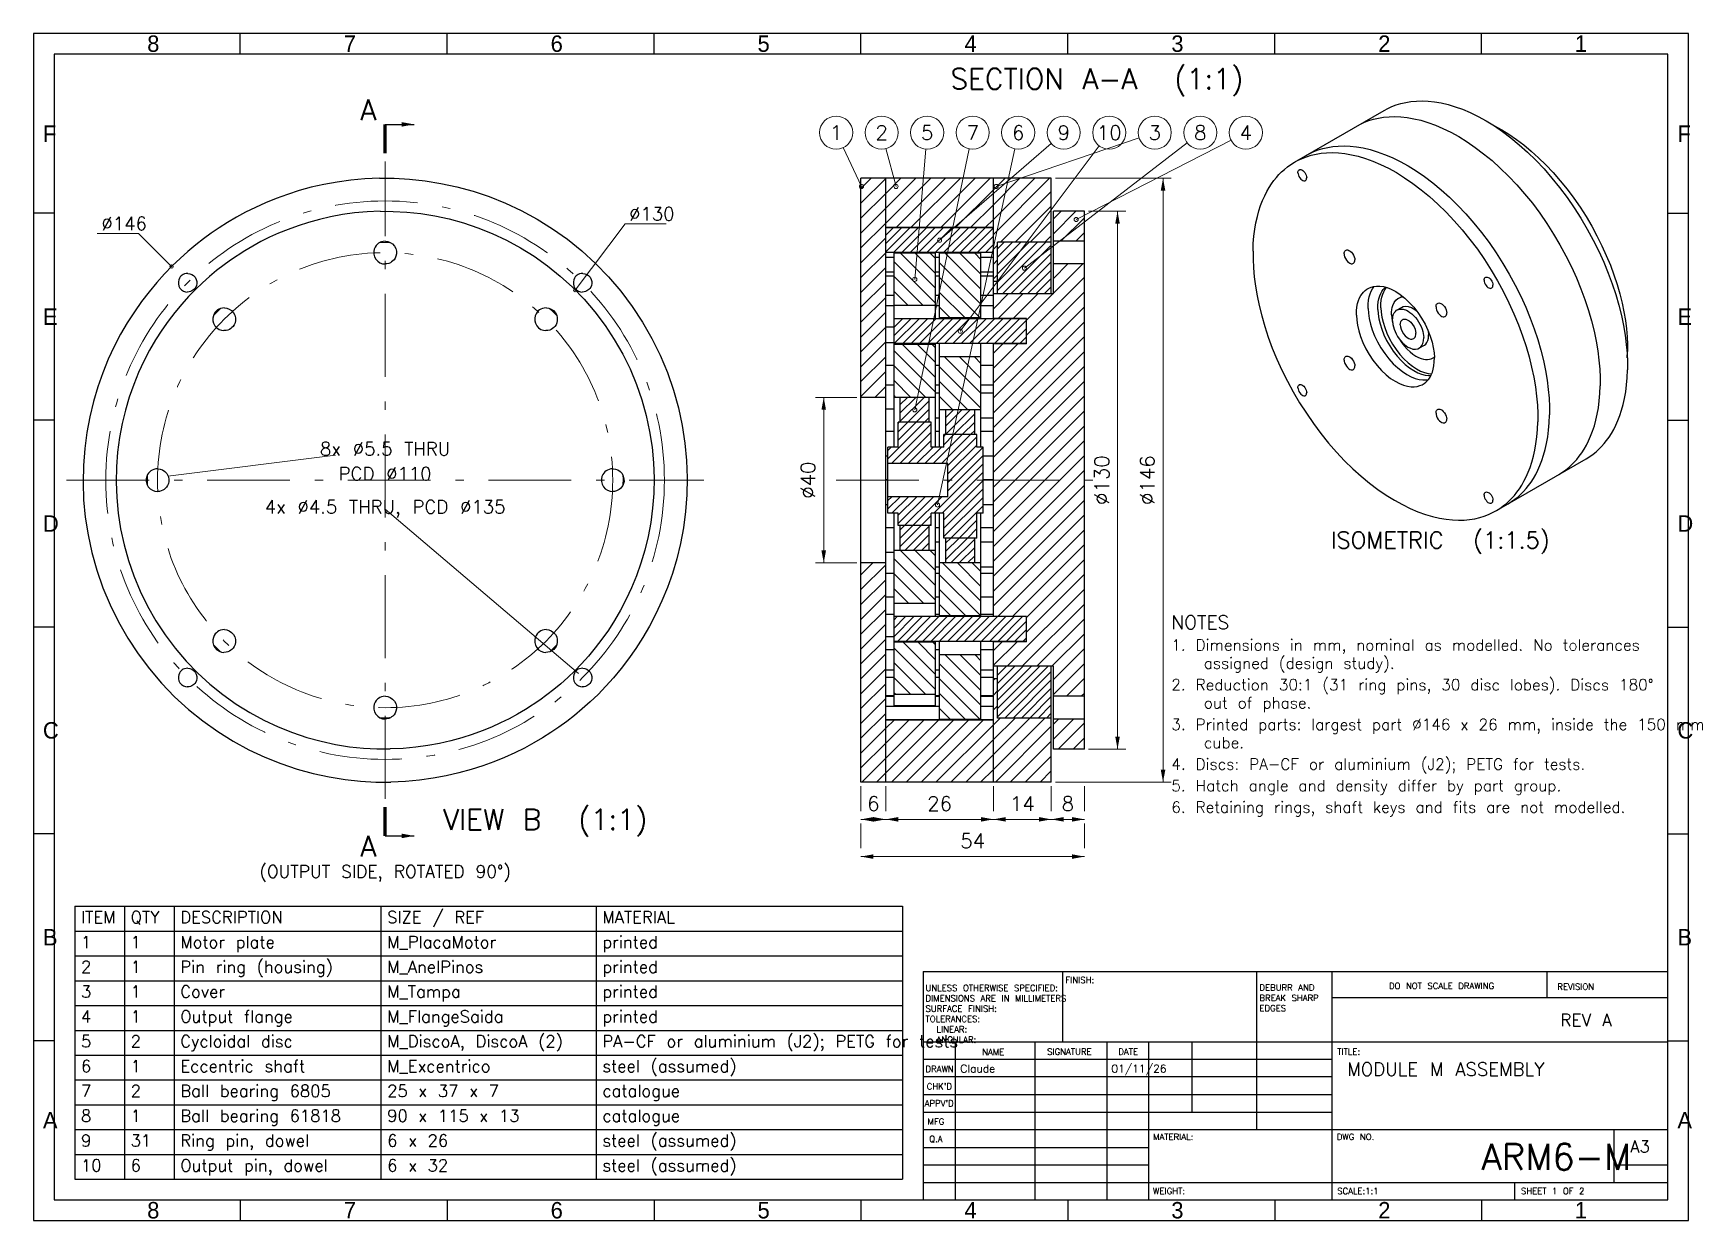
# Model space of a CAD drawing. Header units: millimetres. Extents: x 15 to 418, y 5 to 292.
import ezdxf
from ezdxf.enums import TextEntityAlignment as Align

# ---------------------------------------------------------------- set-up
doc = ezdxf.new("R2010")
doc.units = ezdxf.units.MM
doc.linetypes.add('CENTER', pattern=[34, 20, -6, 2, -6])
for name, color, linetype, lineweight in [('CENTER', 7, 'CENTER', 18), ('DIM', 7, 'Continuous', 18), ('FORMAT', 7, 'Continuous', 30), ('HATCH', 8, 'Continuous', 9), ('NOTES', 7, 'Continuous', 18), ('VISIBLE', 7, 'Continuous', 30)]:
    doc.layers.add(name, color=color, linetype=linetype, lineweight=lineweight)
doc.styles.add('SLDTEXTSTYLE0', font='txt.shx')

msp = doc.modelspace()

# ---------------------------------------------------------------- texts
at = {"layer": 'FORMAT', "style": 'SLDTEXTSTYLE0'}
for s, height, p in [('A', 5, (94, 271)), ('A', 5, (94, 93)), ('REV A', 3, (384, 52)), ('Claude', 1.9, (239, 40.8)), ('01/11/26', 1.9, (275.5, 40.8)), ('MODULE M ASSEMBLY', 3.2, (332.5, 40))]:
    msp.add_text(s, height=height, dxfattribs=at).set_placement(p)
at = {"layer": 'FORMAT', "char_height": 3.97, "attachment_point": 1}
for s, insert in [('8', (42.5, 291.5)), ('7', (90, 291.5)), ('6', (140, 291.5)), ('5', (190, 291.5)), ('4', (240, 291.5)), ('3', (290, 291.5)), ('2', (340, 291.5)), ('1', (387.5, 291.5)), ('F', (17.3, 269.75)), ('F', (412.3, 269.75)), ('E', (17.3, 225.5)), ('E', (412.3, 225.5)), ('D', (17.3, 175.5)), ('D', (412.3, 175.5)), ('C', (17.3, 125.5)), ('C', (412.3, 125.5)), ('B', (17.3, 75.5)), ('B', (412.3, 75.5)), ('A', (17.3, 31.25)), ('A', (412.3, 31.25)), ('8', (42.5, 9.5)), ('7', (90, 9.5)), ('6', (140, 9.5)), ('5', (190, 9.5)), ('4', (240, 9.5)), ('3', (290, 9.5)), ('2', (340, 9.5)), ('1', (387.5, 9.5))]:
    msp.add_mtext(s, dxfattribs=dict(at, insert=insert))
at = {"layer": 'FORMAT', "attachment_point": 1, "style": 'SLDTEXTSTYLE0'}
for s, insert, char_height in [('UNLESS OTHERWISE SPECIFIED:\\PDIMENSIONS ARE IN MILLIMETERS\\PSURFACE FINISH:\\PTOLERANCES:\\P  LINEAR:\\P  ANGULAR:', (230.6, 62), 1.5), ('FINISH:', (264.4, 63.9), 1.5), ('DEBURR AND\\PBREAK SHARP\\PEDGES', (311.3, 62.1), 1.5), ('DO NOT SCALE DRAWING', (342.6, 62.5), 1.5), ('REVISION', (383.3, 62.3), 1.5), ('NAME', (244.3, 46.5), 1.5), ('SIGNATURE', (260, 46.6), 1.5), ('DATE', (277.2, 46.6), 1.5), ('TITLE:', (330.1, 46.6), 1.5), ('DRAWN', (230.6, 42.4), 1.5), ("CHK'D", (230.9, 38.2), 1.5), ("APPV'D", (230.4, 34.1), 1.5), ('MFG', (231.1, 29.7), 1.5), ('Q.A', (231.5, 25.5), 1.5), ('MATERIAL:', (285.6, 26), 1.5), ('DWG NO.', (330, 26), 1.5), ('A3', (400.9, 24.4), 2.91), ('ARM6-M', (364.9, 23.6), 6.35), ('WEIGHT:', (285.6, 12.9), 1.5), ('SCALE:1:1', (330.1, 12.9), 1.5), ('SHEET 1 OF 2', (374.5, 12.9), 1.5)]:
    msp.add_mtext(s, dxfattribs=dict(at, insert=insert, char_height=char_height))
at = {"layer": 'NOTES', "style": 'SLDTEXTSTYLE0'}
for s, height, p in [('SECTION A-A  (1:1)', 5, (272, 277)), ('8x Ø5.5 THRU', 3.2, (100, 189)), ('PCD Ø110', 3.2, (100, 183)), ('4x Ø4.5 THRU, PCD Ø135', 3.2, (100, 175)), ('ISOMETRIC  (1:1.5)', 4, (355, 166.31)), ('6', 3.5, (218, 103)), ('26', 3.5, (234, 103)), ('14', 3.5, (254, 103)), ('8', 3.5, (265, 103)), ('54', 3.5, (242, 94)), ('(OUTPUT SIDE, ROTATED 90°)', 3, (100, 87))]:
    msp.add_text(s, height=height, dxfattribs=at).set_placement(p, align=Align.BOTTOM_CENTER)
for s, p in [('1', (209, 268)), ('2', (220, 268)), ('5', (231, 268)), ('7', (242, 268)), ('6', (253, 268)), ('9', (264, 268)), ('10', (275, 268)), ('3', (286, 268)), ('8', (297, 268)), ('4', (308, 268))]:
    msp.add_text(s, height=3.5, dxfattribs=at).set_placement(p, align=Align.MIDDLE_CENTER)
for s, height, p in [('Ø146', 3.2, (31.45, 244.42)), ('Ø130', 3.2, (158.98, 246.78)), ('NOTES', 3.3, (290, 148)), ('1. Dimensions in mm, nominal as modelled. No tolerances', 2.7, (290, 142.8)), ('   assigned (design study).', 2.7, (290, 138.4)), ('2. Reduction 30:1 (31 ring pins, 30 disc lobes). Discs 180°', 2.7, (290, 133.2)), ('   out of phase.', 2.7, (290, 128.8)), ('3. Printed parts: largest part Ø146 x 26 mm, inside the 150 mm', 2.7, (290, 123.6)), ('   cube.', 2.7, (290, 119.2)), ('4. Discs: PA-CF or aluminium (J2); PETG for tests.', 2.7, (290, 114)), ('5. Hatch angle and density differ by part group.', 2.7, (290, 108.8)), ('6. Retaining rings, shaft keys and fits are not modelled.', 2.7, (290, 103.6)), ('ITEM', 2.9, (26.5, 76.9)), ('QTY', 2.9, (38.5, 76.9)), ('DESCRIPTION', 2.9, (50.5, 76.9)), ('SIZE / REF', 2.9, (100.5, 76.9)), ('MATERIAL', 2.9, (152.5, 76.9)), ('1', 2.9, (26.5, 70.9)), ('1', 2.9, (38.5, 70.9)), ('Motor plate', 2.9, (50.5, 70.9)), ('M_PlacaMotor', 2.9, (100.5, 70.9)), ('printed', 2.9, (152.5, 70.9)), ('2', 2.9, (26.5, 64.9)), ('1', 2.9, (38.5, 64.9)), ('Pin ring (housing)', 2.9, (50.5, 64.9)), ('M_AnelPinos', 2.9, (100.5, 64.9)), ('printed', 2.9, (152.5, 64.9)), ('3', 2.9, (26.5, 58.9)), ('1', 2.9, (38.5, 58.9)), ('Cover', 2.9, (50.5, 58.9)), ('M_Tampa', 2.9, (100.5, 58.9)), ('printed', 2.9, (152.5, 58.9)), ('4', 2.9, (26.5, 52.9)), ('1', 2.9, (38.5, 52.9)), ('Output flange', 2.9, (50.5, 52.9)), ('M_FlangeSaida', 2.9, (100.5, 52.9)), ('printed', 2.9, (152.5, 52.9)), ('5', 2.9, (26.5, 46.9)), ('2', 2.9, (38.5, 46.9)), ('Cycloidal disc', 2.9, (50.5, 46.9)), ('M_DiscoA, DiscoA (2)', 2.9, (100.5, 46.9)), ('PA-CF or aluminium (J2); PETG for tests', 2.9, (152.5, 46.9)), ('6', 2.9, (26.5, 40.9)), ('1', 2.9, (38.5, 40.9)), ('Eccentric shaft', 2.9, (50.5, 40.9)), ('M_Excentrico', 2.9, (100.5, 40.9)), ('steel (assumed)', 2.9, (152.5, 40.9)), ('7', 2.9, (26.5, 34.9)), ('2', 2.9, (38.5, 34.9)), ('Ball bearing 6805', 2.9, (50.5, 34.9)), ('25 x 37 x 7', 2.9, (100.5, 34.9)), ('catalogue', 2.9, (152.5, 34.9)), ('8', 2.9, (26.5, 28.9)), ('1', 2.9, (38.5, 28.9)), ('Ball bearing 61818', 2.9, (50.5, 28.9)), ('90 x 115 x 13', 2.9, (100.5, 28.9)), ('catalogue', 2.9, (152.5, 28.9)), ('9', 2.9, (26.5, 22.9)), ('31', 2.9, (38.5, 22.9)), ('Ring pin, dowel', 2.9, (50.5, 22.9)), ('6 x 26', 2.9, (100.5, 22.9)), ('steel (assumed)', 2.9, (152.5, 22.9)), ('steel (assumed)', 2.9, (152.5, 16.9)), ('10', 2.9, (26.5, 16.9)), ('6', 2.9, (38.5, 16.9)), ('Output pin, dowel', 2.9, (50.5, 16.9)), ('6 x 32', 2.9, (100.5, 16.9))]:
    msp.add_text(s, height=height, dxfattribs=at).set_placement(p)
for s, p in [('Ø40', (205, 184)), ('Ø130', (276, 184)), ('Ø146', (287, 184))]:
    msp.add_text(s, height=3.5, rotation=90, dxfattribs=at).set_placement(p, align=Align.BOTTOM_CENTER)
msp.add_text('VIEW B  (1:1)', height=5, dxfattribs=at).set_placement((114, 98), align=Align.BOTTOM_LEFT)

# ---------------------------------------------------------------- hatches: boundary and pattern name
at = {"layer": 'HATCH'}
h = msp.add_hatch(dxfattribs=at)
h.set_pattern_fill('ANSI31', scale=0.8)
h.paths.add_polyline_path([(215, 257), (221, 257), (221, 204), (215, 204), (215, 204.82), (215, 204.85), (215, 204.9), (215, 204.97), (215, 205.12), (215, 205.13), (215, 205.28), (215, 205.32), (215, 205.48), (215, 205.55), (215, 205.72), (215, 205.85), (215, 205.99), (215, 206.03), (215, 206.24), (215, 206.28), (215, 206.59), (215, 206.72), (215, 206.91), (215, 207.23), (215, 207.28), (215, 207.86), (215, 207.91), (215, 208.23), (215, 208.42), (215, 208.55), (215, 208.86), (215, 208.9), (215, 209.15), (215, 209.19), (215, 209.29), (215, 209.42), (215, 209.59), (215, 209.66), (215, 209.82), (215, 209.86), (215, 210.01), (215, 210.03), (215, 210.17), (215, 210.24), (215, 210.28), (215, 210.32), (215, 212.3), (215, 215.34), (215, 218.3), (215, 221.18), (215, 223.97), (215, 226.67), (215, 229.26), (215, 229.48), (215, 229.51), (215, 229.55), (215, 229.6), (215, 229.72), (215, 229.73), (215, 229.89), (215, 230.02), (215, 230.08), (215, 230.33), (215, 230.44), (215, 230.64), (215, 230.93), (215, 231.03), (215, 231.45), (215, 231.5), (215, 231.74), (215, 231.97), (215, 232.01), (215, 232.43), (215, 232.53), (215, 232.82), (215, 233.03), (215, 233.13), (215, 233.38), (215, 233.44), (215, 233.57), (215, 233.73), (215, 233.74), (215, 233.86), (215, 233.91), (215, 233.95), (215, 233.98), (215, 234.11), (215, 236.36), (215, 238.49), (215, 240.49), (215, 242.37), (215, 244.13), (215, 245.76), (215, 247.27), (215, 248.66), (215, 249.93), (215, 251.07), (215, 252.11), (215, 253.03), (215, 253.84), (215, 254.55), (215, 255.16), (215, 255.68), (215, 256.1), (215, 256.44), (215, 256.69), (215, 256.87), (215, 256.97), (215, 257)])
h = msp.add_hatch(dxfattribs=at)
h.set_pattern_fill('ANSI31', scale=0.8)
h.paths.add_polyline_path([(221, 257), (247, 257), (247, 245.05), (221, 245.05), (221, 245.76), (221, 247.27), (221, 248.66), (221, 249.93), (221, 251.07), (221, 252.11), (221, 253.03), (221, 253.84), (221, 254.55), (221, 255.16), (221, 255.68), (221, 256.1), (221, 256.44), (221, 256.69), (221, 256.87), (221, 256.97), (221, 257)])
h = msp.add_hatch(dxfattribs=at)
h.set_pattern_fill('ANSI31', scale=0.8)
h.paths.add_polyline_path([(247, 257), (261, 257), (261, 241.5), (248, 241.5), (248, 232), (247, 232), (247, 232.01), (247, 232.43), (247, 232.53), (247, 232.82), (247, 233.03), (247, 233.13), (247, 233.38), (247, 233.44), (247, 233.57), (247, 233.73), (247, 233.74), (247, 233.86), (247, 233.91), (247, 233.95), (247, 233.98), (247, 234.11), (247, 236.36), (247, 238.49), (247, 240.49), (247, 242.37), (247, 244.13), (247, 245.76), (247, 247.27), (247, 248.66), (247, 249.93), (247, 251.07), (247, 252.11), (247, 253.03), (247, 253.84), (247, 254.55), (247, 255.16), (247, 255.68), (247, 256.1), (247, 256.44), (247, 256.69), (247, 256.87), (247, 256.97), (247, 257)])
h = msp.add_hatch(dxfattribs=at)
h.set_pattern_fill('ANSI31', scale=0.8)
h.paths.add_polyline_path([(261.5, 249), (269, 249), (269, 241.75), (261.5, 241.75), (261.5, 242.7), (261.5, 243.72), (261.5, 244.64), (261.5, 245.46), (261.5, 246.19), (261.5, 246.82), (261.5, 247.36), (261.5, 247.82), (261.5, 248.2), (261.5, 248.5), (261.5, 248.72), (261.5, 248.88), (261.5, 248.97), (261.5, 249)])
h = msp.add_hatch(dxfattribs=at)
h.set_pattern_fill('ANSI31', scale=0.45)
h.paths.add_polyline_path([(221, 245), (247, 245), (247, 239), (221, 239), (221, 239.03), (221, 239.14), (221, 239.31), (221, 239.55), (221, 239.78), (221, 240.07), (221, 240.43), (221, 240.84), (221, 241.32), (221, 241.83), (221, 242.37), (221, 242.91), (221, 243.41), (221, 243.86), (221, 244.24), (221, 244.54), (221, 244.76), (221, 244.9), (221, 244.98), (221, 245)])
h = msp.add_hatch(dxfattribs=at)
h.set_pattern_fill('ANSI31', scale=0.8, angle=90)
h.paths.add_polyline_path([(223, 238.85), (233, 238.85), (233, 226.2), (223, 226.2), (223, 226.73), (223, 227.07), (223, 227.37), (223, 227.65), (223, 227.89), (223, 228.2), (223, 228.2), (223, 228.21), (223, 228.24), (223, 228.3), (223, 228.3), (223, 228.33), (223, 228.35), (223, 228.35), (223, 228.47), (223, 228.66), (223, 228.92), (223, 229.24), (223, 229.6), (223, 230.01), (223, 230.87), (223, 231.75), (223, 232.19), (223, 232.6), (223, 232.93), (223, 233.24), (223, 233.79), (223, 234.06), (223, 234.06), (223, 234.11), (223, 234.12), (223, 234.24), (223, 234.3), (223, 234.31), (223, 234.43), (223, 234.5), (223, 234.58), (223, 234.66), (223, 234.69), (223, 234.72), (223, 234.82), (223, 234.82), (223, 234.84), (223, 235.01), (223, 235.36), (223, 236.15), (223, 236.97), (223, 237.38), (223, 237.64), (223, 237.67), (223, 237.68), (223, 237.75), (223, 237.76), (223, 237.8), (223, 237.9), (223, 237.99), (223, 238.04), (223, 238.24), (223, 238.28), (223, 238.3), (223, 238.54), (223, 238.72), (223, 238.74), (223, 238.85)])
h = msp.add_hatch(dxfattribs=at)
h.set_pattern_fill('ANSI31', scale=0.8, angle=90)
h.paths.add_polyline_path([(234, 238.85), (244, 238.85), (244, 223.2), (234, 223.2), (234, 223.58), (234, 224.47), (234, 225.37), (234, 225.81), (234, 226.23), (234, 226.57), (234, 226.9), (234, 227.5), (234, 227.81), (234, 228.09), (234, 228.32), (234, 228.4), (234, 228.41), (234, 228.45), (234, 228.51), (234, 228.52), (234, 228.54), (234, 228.69), (234, 228.7), (234, 228.77), (234, 228.79), (234, 228.83), (234, 228.84), (234, 228.93), (234, 229.22), (234, 229.56), (234, 229.94), (234, 230.78), (234, 231.63), (234, 232.05), (234, 232.45), (234, 232.76), (234, 233.05), (234, 233.14), (234, 233.16), (234, 233.19), (234, 233.24), (234, 233.28), (234, 233.4), (234, 233.54), (234, 233.58), (234, 233.62), (234, 233.78), (234, 233.91), (234, 233.94), (234, 233.98), (234, 234.12), (234, 234.13), (234, 234.23), (234, 234.25), (234, 234.26), (234, 234.32), (234, 234.34), (234, 234.97), (234, 235.56), (234, 235.56), (234, 235.63), (234, 235.64), (234, 235.75), (234, 235.76), (234, 235.79), (234, 235.94), (234, 236), (234, 236.13), (234, 236.26), (234, 236.41), (234, 236.49), (234, 236.75), (234, 236.88), (234, 236.93), (234, 236.98), (234, 237.19), (234, 237.35), (234, 237.41), (234, 237.5), (234, 237.54), (234, 237.55), (234, 237.62), (234, 237.64), (234, 237.68), (234, 237.71), (234, 237.87), (234, 238.16), (234, 238.37), (234, 238.54), (234, 238.76), (234, 238.82), (234, 238.85)])
h = msp.add_hatch(dxfattribs=at)
h.set_pattern_fill('ANSI31', scale=0.45)
h.paths.add_polyline_path([(248, 241.5), (261, 241.5), (261, 229), (248, 229), (248, 229.98), (248, 231.36), (248, 232.65), (248, 233.84), (248, 234.93), (248, 235.93), (248, 236.83), (248, 237.65), (248, 238.37), (248, 239.01), (248, 239.57), (248, 240.05), (248, 240.46), (248, 240.79), (248, 241.06), (248, 241.25), (248, 241.39), (248, 241.47), (248, 241.5)])
h = msp.add_hatch(dxfattribs=at)
h.set_pattern_fill('ANSI31', scale=0.8)
h.paths.add_polyline_path([(261.5, 236.25), (269, 236.25), (269, 131.75), (261.5, 131.75), (261.5, 131.99), (261.5, 133.21), (261.5, 134.51), (261.5, 135.89), (261.5, 137.35), (261.5, 138.89), (261.5, 139), (247, 139), (247, 139.03), (247, 139.13), (247, 139.29), (247, 139.52), (247, 139.82), (247, 140.18), (247, 140.61), (247, 141.1), (247, 141.65), (247, 142.27), (247, 142.95), (247, 143.69), (247, 144.49), (247, 144.95), (255, 144.95), (255, 144.99), (255, 145.09), (255, 145.27), (255, 145.51), (255, 145.74), (255, 146.04), (255, 146.4), (255, 146.82), (255, 147.31), (255, 147.83), (255, 148.38), (255, 148.92), (255, 149.43), (255, 149.89), (255, 150.28), (255, 150.58), (255, 150.8), (255, 150.95), (255, 151.03), (255, 151.05), (247, 151.05), (247, 151.7), (247, 152.77), (247, 153.9), (247, 155.08), (247, 156.32), (247, 157.62), (247, 158.98), (247, 160.4), (247, 161.88), (247, 162.95), (247, 162.99), (247, 163.04), (247, 163.11), (247, 163.14), (247, 163.28), (247, 163.3), (247, 163.42), (247, 163.46), (247, 163.51), (247, 163.69), (247, 163.76), (247, 163.95), (247, 164.1), (247, 164.25), (247, 164.53), (247, 164.57), (247, 164.91), (247, 165.01), (247, 165.06), (247, 165.27), (247, 165.62), (247, 165.68), (247, 165.98), (247, 166.02), (247, 166.32), (247, 166.38), (247, 166.66), (247, 166.73), (247, 166.94), (247, 167.09), (247, 167.43), (247, 167.47), (247, 167.75), (247, 167.9), (247, 168.05), (247, 168.24), (247, 168.31), (247, 168.37), (247, 168.49), (247, 168.54), (247, 168.71), (247, 168.72), (247, 168.86), (247, 168.89), (247, 168.96), (247, 169.01), (247, 169.05), (247, 170.12), (247, 171.92), (247, 173.76), (247, 175.65), (247, 177.57), (247, 179.52), (247, 181.5), (247, 183.5), (247, 185.51), (247, 187.54), (247, 189.56), (247, 191.59), (247, 193.6), (247, 195.6), (247, 197.58), (247, 198.95), (247, 198.99), (247, 199.04), (247, 199.11), (247, 199.14), (247, 199.28), (247, 199.29), (247, 199.46), (247, 199.51), (247, 199.53), (247, 199.69), (247, 199.76), (247, 199.95), (247, 200.1), (247, 200.25), (247, 200.53), (247, 200.57), (247, 200.91), (247, 201.06), (247, 201.27), (247, 201.44), (247, 201.62), (247, 201.68), (247, 201.98), (247, 202.02), (247, 202.32), (247, 202.38), (247, 202.73), (247, 202.94), (247, 203.09), (247, 203.32), (247, 203.43), (247, 203.47), (247, 203.75), (247, 203.9), (247, 204.05), (247, 204.24), (247, 204.31), (247, 204.49), (247, 204.54), (247, 204.7), (247, 204.72), (247, 204.86), (247, 204.89), (247, 204.96), (247, 205.01), (247, 205.05), (247, 205.14), (247, 206.92), (247, 208.64), (247, 210.3), (247, 211.9), (247, 213.43), (247, 214.89), (247, 216.28), (247, 216.95), (255, 216.95), (255, 216.99), (255, 217.09), (255, 217.27), (255, 217.51), (255, 217.74), (255, 218.04), (255, 218.4), (255, 218.82), (255, 219.31), (255, 219.83), (255, 220.38), (255, 220.92), (255, 221.43), (255, 221.89), (255, 222.28), (255, 222.58), (255, 222.8), (255, 222.95), (255, 223.03), (255, 223.05), (247, 223.05), (247, 223.86), (247, 224.64), (247, 225.35), (247, 225.98), (247, 226.55), (247, 227.05), (247, 227.49), (247, 227.87), (247, 228.18), (247, 228.44), (247, 228.65), (247, 228.81), (247, 228.92), (247, 228.98), (247, 229), (261.5, 229), (261.5, 230.62), (261.5, 232.51), (261.5, 234.3), (261.5, 235.98), (261.5, 236.25)])
h = msp.add_hatch(dxfattribs=at)
h.set_pattern_fill('ANSI31', scale=0.45)
h.paths.add_polyline_path([(223, 223), (255, 223), (255, 217), (223, 217), (223, 217.03), (223, 217.14), (223, 217.31), (223, 217.55), (223, 217.78), (223, 218.07), (223, 218.43), (223, 218.84), (223, 219.32), (223, 219.83), (223, 220.37), (223, 220.91), (223, 221.41), (223, 221.86), (223, 222.24), (223, 222.54), (223, 222.76), (223, 222.9), (223, 222.98), (223, 223)])
h = msp.add_hatch(dxfattribs=at)
h.set_pattern_fill('ANSI31', scale=0.8, angle=90)
h.paths.add_polyline_path([(223, 216.8), (233, 216.8), (233, 204), (223, 204), (223, 204.08), (223, 204.47), (223, 204.49), (223, 204.63), (223, 204.95), (223, 205.18), (223, 205.3), (223, 205.38), (223, 205.7), (223, 205.77), (223, 206.11), (223, 206.12), (223, 206.2), (223, 206.43), (223, 206.47), (223, 206.66), (223, 206.84), (223, 206.95), (223, 207.07), (223, 207.34), (223, 207.41), (223, 207.59), (223, 207.67), (223, 207.69), (223, 207.91), (223, 207.95), (223, 208.01), (223, 208.06), (223, 208.06), (223, 208.14), (223, 208.16), (223, 208.19), (223, 208.2), (223, 208.42), (223, 208.81), (223, 209.18), (223, 209.74), (223, 209.98), (223, 210.17), (223, 210.34), (223, 210.47), (223, 210.76), (223, 211.12), (223, 211.33), (223, 211.58), (223, 211.86), (223, 212.18), (223, 212.53), (223, 212.92), (223, 213.34), (223, 213.78), (223, 214.68), (223, 215.56), (223, 216), (223, 216.42), (223, 216.79), (223, 216.8)])
h = msp.add_hatch(dxfattribs=at)
h.set_pattern_fill('ANSI31', scale=0.8, angle=90)
h.paths.add_polyline_path([(234, 213.8), (244, 213.8), (244, 201), (234, 201), (234, 201.08), (234, 201.32), (234, 201.49), (234, 201.59), (234, 201.63), (234, 201.81), (234, 201.95), (234, 202.02), (234, 202.18), (234, 202.2), (234, 202.38), (234, 202.58), (234, 202.7), (234, 202.77), (234, 203.02), (234, 203.12), (234, 203.2), (234, 203.27), (234, 203.43), (234, 203.55), (234, 203.66), (234, 203.86), (234, 203.95), (234, 204.07), (234, 204.2), (234, 204.34), (234, 204.41), (234, 204.57), (234, 204.67), (234, 204.69), (234, 204.91), (234, 204.95), (234, 204.97), (234, 205.06), (234, 205.06), (234, 205.14), (234, 205.16), (234, 205.19), (234, 205.2), (234, 205.39), (234, 205.82), (234, 206.71), (234, 207.57), (234, 207.99), (234, 208.41), (234, 208.77), (234, 209.14), (234, 209.88), (234, 210.28), (234, 210.67), (234, 211.04), (234, 211.38), (234, 211.89), (234, 212.1), (234, 212.26), (234, 212.38), (234, 212.47), (234, 212.67), (234, 212.94), (234, 213.11), (234, 213.32), (234, 213.57), (234, 213.8)])
h = msp.add_hatch(dxfattribs=at)
h.set_pattern_fill('ANSI31', scale=0.45)
h.paths.add_polyline_path([(224.5, 204), (231.5, 204), (231.5, 198), (224.5, 198), (224.5, 198.2), (224.5, 199.31), (224.5, 200.29), (224.5, 201.15), (224.5, 201.89), (224.5, 202.5), (224.5, 202.99), (224.5, 203.38), (224.5, 203.66), (224.5, 203.86), (224.5, 203.97), (224.5, 204)])
h = msp.add_hatch(dxfattribs=at)
h.set_pattern_fill('ANSI31', scale=0.45)
h.paths.add_polyline_path([(224, 198), (232, 198), (232, 192), (235, 192), (235, 192.5), (235, 193.08), (235, 193.57), (235, 193.99), (235, 194.32), (235, 194.58), (235, 194.77), (235, 194.9), (235, 194.98), (235, 195), (243, 195), (243, 192), (244.5, 192), (244.5, 176), (243, 176), (243, 170), (235, 170), (235, 170.04), (235, 170.15), (235, 170.33), (235, 170.58), (235, 170.91), (235, 171.3), (235, 171.76), (235, 172.28), (235, 172.73), (235, 173.25), (235, 173.82), (235, 174.47), (235, 175.17), (235, 175.94), (235, 176), (232, 176), (232, 173), (224, 173), (224, 173.04), (224, 173.15), (224, 173.33), (224, 173.58), (224, 173.91), (224, 174.3), (224, 174.76), (224, 175.28), (224, 175.73), (224, 176), (221.5, 176), (221.5, 176.02), (221.5, 176.09), (221.5, 176.21), (221.5, 176.37), (221.5, 176.58), (221.5, 176.83), (221.5, 177.13), (221.5, 177.46), (221.5, 178.08), (221.5, 178.45), (221.5, 178.86), (221.5, 179.31), (221.5, 179.81), (221.5, 180), (236, 180), (236, 180.05), (236, 180.19), (236, 180.42), (236, 180.73), (236, 181.04), (236, 181.43), (236, 181.9), (236, 182.46), (236, 183.09), (236, 183.78), (236, 184.5), (236, 185.21), (236, 185.88), (236, 186.48), (236, 186.99), (236, 187.38), (236, 187.68), (236, 187.87), (236, 187.97), (236, 188), (221.5, 188), (221.5, 188.38), (221.5, 188.96), (221.5, 189.49), (221.5, 189.97), (221.5, 190.4), (221.5, 190.77), (221.5, 191.09), (221.5, 191.35), (221.5, 191.56), (221.5, 191.73), (221.5, 191.85), (221.5, 191.94), (221.5, 192), (224, 192), (224, 192.34), (224, 193.25), (224, 194.08), (224, 194.83), (224, 195.5), (224, 196.08), (224, 196.57), (224, 196.99), (224, 197.32), (224, 197.58), (224, 197.77), (224, 197.9), (224, 197.98), (224, 198)])
h = msp.add_hatch(dxfattribs=at)
h.set_pattern_fill('ANSI31', scale=0.45)
h.paths.add_polyline_path([(235.5, 201), (242.5, 201), (242.5, 195), (235.5, 195), (235.5, 195.2), (235.5, 196.31), (235.5, 197.29), (235.5, 198.15), (235.5, 198.89), (235.5, 199.5), (235.5, 199.99), (235.5, 200.38), (235.5, 200.66), (235.5, 200.86), (235.5, 200.97), (235.5, 201)])
h = msp.add_hatch(dxfattribs=at)
h.set_pattern_fill('ANSI31', scale=0.45)
h.paths.add_polyline_path([(224.5, 173), (231.5, 173), (231.5, 167), (224.5, 167), (224.5, 167.05), (224.5, 167.21), (224.5, 167.48), (224.5, 167.86), (224.5, 168.35), (224.5, 168.93), (224.5, 169.61), (224.5, 170.37), (224.5, 171.04), (224.5, 171.81), (224.5, 172.66), (224.5, 173)])
h = msp.add_hatch(dxfattribs=at)
h.set_pattern_fill('ANSI31', scale=0.45)
h.paths.add_polyline_path([(235.5, 170), (242.5, 170), (242.5, 164), (235.5, 164), (235.5, 164.05), (235.5, 164.21), (235.5, 164.48), (235.5, 164.86), (235.5, 165.35), (235.5, 165.93), (235.5, 166.61), (235.5, 167.37), (235.5, 168.04), (235.5, 168.81), (235.5, 169.66), (235.5, 170)])
h = msp.add_hatch(dxfattribs=at)
h.set_pattern_fill('ANSI31', scale=0.8, angle=90)
h.paths.add_polyline_path([(223, 167), (233, 167), (233, 154.2), (223, 154.2), (223, 154.21), (223, 154.58), (223, 155), (223, 155.44), (223, 156.32), (223, 157.22), (223, 157.66), (223, 158.08), (223, 158.47), (223, 158.82), (223, 159.14), (223, 159.42), (223, 159.67), (223, 159.88), (223, 160.24), (223, 160.53), (223, 160.66), (223, 160.83), (223, 161.02), (223, 161.26), (223, 161.82), (223, 162.19), (223, 162.58), (223, 162.8), (223, 162.81), (223, 162.84), (223, 162.86), (223, 162.94), (223, 162.94), (223, 162.99), (223, 163.05), (223, 163.09), (223, 163.31), (223, 163.33), (223, 163.41), (223, 163.59), (223, 163.66), (223, 163.93), (223, 164.05), (223, 164.16), (223, 164.34), (223, 164.53), (223, 164.57), (223, 164.8), (223, 164.88), (223, 164.89), (223, 165.23), (223, 165.3), (223, 165.62), (223, 165.7), (223, 165.82), (223, 166.05), (223, 166.37), (223, 166.51), (223, 166.53), (223, 166.92), (223, 167)])
h = msp.add_hatch(dxfattribs=at)
h.set_pattern_fill('ANSI31', scale=0.8)
h.paths.add_polyline_path([(215, 164), (221, 164), (221, 111), (215, 111), (215, 111.05), (215, 111.21), (215, 111.47), (215, 111.85), (215, 112.33), (215, 112.91), (215, 113.61), (215, 114.4), (215, 115.31), (215, 116.31), (215, 117.41), (215, 118.61), (215, 119.9), (215, 121.28), (215, 122.75), (215, 124.3), (215, 125.59), (215, 126.96), (215, 128.42), (215, 129.97), (215, 131.61), (215, 133.34), (215, 134.02), (215, 134.05), (215, 134.09), (215, 134.14), (215, 134.26), (215, 134.27), (215, 134.43), (215, 134.56), (215, 134.62), (215, 134.87), (215, 134.97), (215, 135.16), (215, 135.18), (215, 135.47), (215, 135.57), (215, 135.99), (215, 136.03), (215, 136.5), (215, 136.55), (215, 136.97), (215, 137.07), (215, 137.08), (215, 137.36), (215, 137.56), (215, 137.67), (215, 137.92), (215, 137.98), (215, 138.11), (215, 138.27), (215, 138.28), (215, 138.4), (215, 138.45), (215, 138.49), (215, 138.52), (215, 139.1), (215, 141.21), (215, 143.42), (215, 145.72), (215, 148.12), (215, 150.62), (215, 153.2), (215, 155.88), (215, 157.68), (215, 157.72), (215, 157.76), (215, 157.83), (215, 157.97), (215, 157.99), (215, 158.14), (215, 158.18), (215, 158.34), (215, 158.41), (215, 158.58), (215, 158.64), (215, 158.71), (215, 158.85), (215, 159.1), (215, 159.14), (215, 159.45), (215, 159.58), (215, 159.77), (215, 160.09), (215, 160.14), (215, 160.72), (215, 160.77), (215, 161.09), (215, 161.28), (215, 161.41), (215, 161.48), (215, 161.72), (215, 161.76), (215, 162.01), (215, 162.15), (215, 162.28), (215, 162.45), (215, 162.52), (215, 162.68), (215, 162.72), (215, 162.87), (215, 162.88), (215, 163.03), (215, 163.1), (215, 163.15), (215, 163.18), (215, 164)])
h = msp.add_hatch(dxfattribs=at)
h.set_pattern_fill('ANSI31', scale=0.8, angle=90)
h.paths.add_polyline_path([(234, 164), (244, 164), (244, 151.2), (234, 151.2), (234, 151.43), (234, 151.68), (234, 151.89), (234, 152.06), (234, 152.33), (234, 152.53), (234, 152.62), (234, 152.74), (234, 152.9), (234, 153.11), (234, 153.62), (234, 153.96), (234, 154.33), (234, 154.72), (234, 155.12), (234, 155.86), (234, 156.23), (234, 156.59), (234, 157.01), (234, 157.43), (234, 158.29), (234, 159.18), (234, 159.61), (234, 159.8), (234, 159.81), (234, 159.84), (234, 159.86), (234, 159.94), (234, 159.94), (234, 160.03), (234, 160.05), (234, 160.09), (234, 160.31), (234, 160.33), (234, 160.43), (234, 160.59), (234, 160.66), (234, 160.8), (234, 160.93), (234, 161.05), (234, 161.14), (234, 161.34), (234, 161.45), (234, 161.57), (234, 161.73), (234, 161.8), (234, 161.88), (234, 161.98), (234, 162.23), (234, 162.3), (234, 162.42), (234, 162.62), (234, 162.8), (234, 162.82), (234, 162.98), (234, 163.05), (234, 163.19), (234, 163.37), (234, 163.41), (234, 163.51), (234, 163.68), (234, 163.92), (234, 164)])
h = msp.add_hatch(dxfattribs=at)
h.set_pattern_fill('ANSI31', scale=0.45)
h.paths.add_polyline_path([(223, 151), (255, 151), (255, 145), (223, 145), (223, 145.03), (223, 145.14), (223, 145.31), (223, 145.55), (223, 145.78), (223, 146.07), (223, 146.43), (223, 146.84), (223, 147.32), (223, 147.83), (223, 148.37), (223, 148.91), (223, 149.41), (223, 149.86), (223, 150.24), (223, 150.54), (223, 150.76), (223, 150.9), (223, 150.98), (223, 151)])
h = msp.add_hatch(dxfattribs=at)
h.set_pattern_fill('ANSI31', scale=0.8, angle=90)
h.paths.add_polyline_path([(223, 144.8), (233, 144.8), (233, 132.15), (223, 132.15), (223, 132.26), (223, 132.28), (223, 132.46), (223, 132.7), (223, 132.72), (223, 132.76), (223, 132.96), (223, 133.01), (223, 133.1), (223, 133.2), (223, 133.24), (223, 133.25), (223, 133.32), (223, 133.33), (223, 133.36), (223, 133.62), (223, 134.03), (223, 134.85), (223, 135.64), (223, 135.99), (223, 136.16), (223, 136.18), (223, 136.18), (223, 136.28), (223, 136.31), (223, 136.34), (223, 136.42), (223, 136.5), (223, 136.57), (223, 136.69), (223, 136.7), (223, 136.76), (223, 136.88), (223, 136.89), (223, 136.94), (223, 136.94), (223, 137.21), (223, 137.76), (223, 138.07), (223, 138.4), (223, 138.81), (223, 139.25), (223, 140.13), (223, 140.99), (223, 141.4), (223, 141.76), (223, 142.08), (223, 142.34), (223, 142.53), (223, 142.65), (223, 142.65), (223, 142.67), (223, 142.7), (223, 142.7), (223, 142.76), (223, 142.79), (223, 142.8), (223, 142.8), (223, 143.11), (223, 143.35), (223, 143.63), (223, 143.93), (223, 144.27), (223, 144.8)])
h = msp.add_hatch(dxfattribs=at)
h.set_pattern_fill('ANSI31', scale=0.8, angle=90)
h.paths.add_polyline_path([(234, 141.8), (244, 141.8), (244, 126.15), (234, 126.15), (234, 126.17), (234, 126.24), (234, 126.46), (234, 126.63), (234, 126.84), (234, 127.13), (234, 127.29), (234, 127.31), (234, 127.36), (234, 127.38), (234, 127.45), (234, 127.46), (234, 127.5), (234, 127.59), (234, 127.65), (234, 127.81), (234, 128.02), (234, 128.07), (234, 128.12), (234, 128.25), (234, 128.51), (234, 128.59), (234, 128.74), (234, 128.87), (234, 129), (234, 129.06), (234, 129.21), (234, 129.24), (234, 129.25), (234, 129.36), (234, 129.37), (234, 129.44), (234, 129.44), (234, 130.03), (234, 130.66), (234, 130.68), (234, 130.74), (234, 130.75), (234, 130.77), (234, 130.87), (234, 130.88), (234, 131.03), (234, 131.06), (234, 131.09), (234, 131.22), (234, 131.38), (234, 131.42), (234, 131.46), (234, 131.6), (234, 131.72), (234, 131.76), (234, 131.81), (234, 131.84), (234, 131.86), (234, 131.95), (234, 132.24), (234, 132.55), (234, 132.95), (234, 133.37), (234, 134.22), (234, 135.06), (234, 135.44), (234, 135.78), (234, 136.07), (234, 136.16), (234, 136.17), (234, 136.21), (234, 136.23), (234, 136.3), (234, 136.31), (234, 136.46), (234, 136.48), (234, 136.49), (234, 136.55), (234, 136.59), (234, 136.6), (234, 136.68), (234, 136.91), (234, 137.19), (234, 137.5), (234, 138.1), (234, 138.43), (234, 138.77), (234, 139.19), (234, 139.63), (234, 140.53), (234, 141.42), (234, 141.8)])
h = msp.add_hatch(dxfattribs=at)
h.set_pattern_fill('ANSI31', scale=0.45)
h.paths.add_polyline_path([(248, 139), (261, 139), (261, 126.5), (248, 126.5), (248, 126.54), (248, 126.66), (248, 126.87), (248, 127.17), (248, 127.54), (248, 128.01), (248, 128.55), (248, 129.18), (248, 129.89), (248, 130.68), (248, 131.55), (248, 132.5), (248, 133.51), (248, 134.6), (248, 135.75), (248, 136.97), (248, 137.99), (248, 139)])
h = msp.add_hatch(dxfattribs=at)
h.set_pattern_fill('ANSI31', scale=0.8)
h.paths.add_polyline_path([(247, 136), (248, 136), (248, 126.5), (261, 126.5), (261, 111), (247, 111), (247, 111.05), (247, 111.21), (247, 111.47), (247, 111.85), (247, 112.33), (247, 112.91), (247, 113.61), (247, 114.4), (247, 115.31), (247, 116.31), (247, 117.41), (247, 118.61), (247, 119.9), (247, 121.28), (247, 122.75), (247, 124.3), (247, 125.59), (247, 126.96), (247, 128.42), (247, 129.97), (247, 131.61), (247, 133.34), (247, 134.02), (247, 134.05), (247, 134.09), (247, 134.14), (247, 134.26), (247, 134.27), (247, 134.43), (247, 134.56), (247, 134.62), (247, 134.87), (247, 134.97), (247, 135.16), (247, 135.18), (247, 135.47), (247, 135.57), (247, 135.99), (247, 136)])
h = msp.add_hatch(dxfattribs=at)
h.set_pattern_fill('ANSI31', scale=0.8)
h.paths.add_polyline_path([(221, 126), (247, 126), (247, 111), (221, 111), (221, 111.05), (221, 111.21), (221, 111.47), (221, 111.85), (221, 112.33), (221, 112.91), (221, 113.61), (221, 114.4), (221, 115.31), (221, 116.31), (221, 117.41), (221, 118.61), (221, 119.9), (221, 121.28), (221, 122.75), (221, 123.25), (221, 123.26), (221, 123.31), (221, 123.33), (221, 123.43), (221, 123.48), (221, 123.59), (221, 123.69), (221, 123.78), (221, 123.96), (221, 123.99), (221, 124.25), (221, 124.27), (221, 124.3), (221, 124.54), (221, 124.62), (221, 124.86), (221, 124.99), (221, 125.21), (221, 125.36), (221, 125.58), (221, 125.59), (221, 125.61), (221, 125.63), (221, 125.66), (221, 125.72), (221, 125.72), (221, 125.79), (221, 125.86), (221, 125.95), (221, 125.97), (221, 126)])
h = msp.add_hatch(dxfattribs=at)
h.set_pattern_fill('ANSI31', scale=0.8)
h.paths.add_polyline_path([(261.5, 126.25), (269, 126.25), (269, 119), (261.5, 119), (261.5, 119.05), (261.5, 119.19), (261.5, 119.42), (261.5, 119.75), (261.5, 120.18), (261.5, 120.7), (261.5, 121.32), (261.5, 122.03), (261.5, 122.83), (261.5, 123.73), (261.5, 124.71), (261.5, 125.78), (261.5, 126.25)])

# ---------------------------------------------------------------- linework, layer by layer
at = {"layer": 'CENTER'}
for p, q in [((100, 107), (100, 261)), ((23, 184), (177, 184)), ((209, 184), (275, 184))]:
    msp.add_line(p, q, dxfattribs=at)
for radius in [67.5, 55]:
    msp.add_circle((100, 184), radius, dxfattribs=at)
at = {"layer": 'DIM'}
for p, q in [((282.21, 266.71), (247.68, 255)), ((210.7, 264.38), (215.11, 255)), ((221.03, 264.14), (223.48, 255)), ((241.18, 264.08), (228, 201)), ((230.66, 264.01), (228, 232.53)), ((252.15, 264.09), (233.5, 178)), ((260.98, 265.38), (234, 242)), ((272.6, 264.8), (239, 220)), ((293.83, 265.56), (254.5, 235.25)), ((304.44, 266.18), (267, 247)), ((262, 257), (290, 257)), ((288, 111), (288, 257)), ((270, 249), (279, 249)), ((277, 119), (277, 249)), ((40.38, 243.62), (30.45, 243.62)), ((48.38, 235.62), (40.38, 243.62)), ((145.96, 229.96), (157.98, 245.98)), ((157.98, 245.98), (167.92, 245.98)), ((214, 204), (204, 204)), ((206, 164), (206, 204)), ((88, 190), (47.5, 185)), ((100, 177), (146.73, 137.27)), ((214, 164), (204, 164)), ((270, 119), (279, 119)), ((215, 110), (215, 104)), ((221, 110), (221, 104)), ((247, 110), (247, 104)), ((261, 110), (261, 104)), ((262, 111), (290, 111)), ((269, 110), (269, 104)), ((215, 102), (221, 102)), ((215, 101), (215, 95)), ((221, 102), (247, 102)), ((247, 102), (261, 102)), ((261, 102), (269, 102)), ((269, 101), (269, 95)), ((215, 93), (269, 93))]:
    msp.add_line(p, q, dxfattribs=at)
for centre, radius in [((209, 268), 4), ((220, 268), 4), ((231, 268), 4), ((242, 268), 4), ((253, 268), 4), ((264, 268), 4), ((275, 268), 4), ((286, 268), 4), ((297, 268), 4), ((308, 268), 4), ((215.11, 255), 0.5), ((223.48, 255), 0.5), ((247.68, 255), 0.5), ((267, 247), 0.5), ((234, 242), 0.5), ((48.38, 235.62), 0.4), ((254.5, 235.25), 0.5), ((145.96, 229.96), 0.4), ((228, 232.53), 0.5), ((239, 220), 0.5), ((228, 201), 0.5), ((233.5, 178), 0.5)]:
    msp.add_circle(centre, radius, dxfattribs=at)
for points in [[(288, 257), (287.45, 254), (288.55, 254)], [(277, 249), (276.45, 246), (277.55, 246)], [(206, 204), (205.45, 201), (206.55, 201)], [(206, 164), (206.55, 167), (205.45, 167)], [(277, 119), (277.55, 122), (276.45, 122)], [(288, 111), (288.55, 114), (287.45, 114)], [(215, 102), (218, 101.45), (218, 102.55)], [(221, 102), (218, 102.55), (218, 101.45)], [(221, 102), (224, 101.45), (224, 102.55)], [(247, 102), (244, 102.55), (244, 101.45)], [(247, 102), (250, 101.45), (250, 102.55)], [(261, 102), (258, 102.55), (258, 101.45)], [(261, 102), (264, 101.45), (264, 102.55)], [(269, 102), (266, 102.55), (266, 101.45)], [(215, 93), (218, 92.45), (218, 93.55)], [(269, 93), (266, 93.55), (266, 92.45)]]:
    msp.add_solid(points, dxfattribs=at)
at = {"layer": 'FORMAT'}
for p, q in [((65, 287), (65, 292)), ((115, 287), (115, 292)), ((165, 287), (165, 292)), ((215, 287), (215, 292)), ((265, 287), (265, 292)), ((315, 287), (315, 292)), ((365, 287), (365, 292)), ((100, 270), (107, 270)), ((20, 248.5), (15, 248.5)), ((410, 248.5), (415, 248.5)), ((20, 198.5), (15, 198.5)), ((410, 198.5), (415, 198.5)), ((20, 148.5), (15, 148.5)), ((410, 148.5), (415, 148.5)), ((20, 98.5), (15, 98.5)), ((100, 98), (107, 98)), ((410, 98.5), (415, 98.5)), ((25, 81), (225, 81)), ((25, 81), (25, 15)), ((37, 81), (37, 15)), ((49, 81), (49, 15)), ((99, 81), (99, 15)), ((151, 81), (151, 15)), ((225, 81), (225, 15)), ((25, 75), (225, 75)), ((25, 69), (225, 69)), ((230, 65.2), (410, 65.2)), ((230, 65.2), (230, 10)), ((263.8, 48.2), (263.8, 65.2)), ((310.6, 65.2), (310.6, 27)), ((328.8, 65.2), (328.8, 10)), ((380.8, 58.9), (380.8, 65.2)), ((25, 63), (225, 63)), ((25, 57), (225, 57)), ((328.8, 58.9), (410, 58.9)), ((20, 48.5), (15, 48.5)), ((25, 51), (225, 51)), ((410, 48.5), (415, 48.5)), ((25, 45), (225, 45)), ((230, 48.2), (410, 48.2)), ((237.8, 48.2), (237.8, 10)), ((257, 48.2), (257, 10)), ((274.4, 48.2), (274.4, 10)), ((284.6, 10), (284.6, 48.2)), ((295, 31.2), (295, 48.2)), ((230, 44), (328.8, 44)), ((25, 39), (225, 39)), ((230, 39.8), (328.8, 39.8)), ((25, 33), (225, 33)), ((230, 35.5), (328.8, 35.5)), ((230, 31.2), (328.8, 31.2)), ((25, 27), (225, 27)), ((230, 27), (410, 27)), ((397, 14.2), (397, 27)), ((25, 21), (225, 21)), ((230, 22.7), (284.6, 22.7)), ((230, 18.5), (284.6, 18.5)), ((397, 18.5), (410, 18.5)), ((25, 15), (225, 15)), ((230, 14.2), (410, 14.2)), ((373, 10), (373, 14.2)), ((65, 10), (65, 5)), ((115, 10), (115, 5)), ((165, 10), (165, 5)), ((215, 10), (215, 5)), ((265, 10), (265, 5)), ((315, 10), (315, 5)), ((365, 10), (365, 5))]:
    msp.add_line(p, q, dxfattribs=at)
for points in [[(15, 5), (415, 5), (415, 292), (15, 292)], [(20, 10), (410, 10), (410, 287), (20, 287)]]:
    msp.add_lwpolyline(points, close=True, dxfattribs=at)
at = {"layer": 'FORMAT', "const_width": 0.8}
for points in [[(100, 263), (100, 270)], [(100, 105), (100, 98)]]:
    msp.add_lwpolyline(points, dxfattribs=at)
at = {"layer": 'FORMAT'}
for points in [[(107, 270), (104, 270.55), (104, 269.45)], [(107, 98), (104, 98.55), (104, 97.45)]]:
    msp.add_solid(points, dxfattribs=at)
at = {"layer": 'VISIBLE'}
for p, q in [((343.32, 274.31), (344.37, 274.71)), ((344.37, 274.71), (345.48, 275.05)), ((345.48, 275.05), (346.65, 275.32)), ((346.65, 275.32), (347.9, 275.53)), ((347.9, 275.53), (349.22, 275.65)), ((349.22, 275.65), (350.61, 275.69)), ((350.61, 275.69), (352.07, 275.63)), ((352.07, 275.63), (353.6, 275.46)), ((353.6, 275.46), (355.21, 275.19)), ((355.21, 275.19), (356.88, 274.8)), ((356.88, 274.8), (358.61, 274.28)), ((319.75, 260.84), (341.43, 273.36)), ((335.75, 270.05), (336.72, 270.5)), ((336.72, 270.5), (337.77, 270.9)), ((337.77, 270.9), (338.88, 271.24)), ((338.88, 271.24), (340.05, 271.51)), ((340.05, 271.51), (341.3, 271.72)), ((341.3, 271.72), (342.62, 271.84)), ((341.43, 273.36), (342.35, 273.86)), ((342.35, 273.86), (343.32, 274.31)), ((342.62, 271.84), (344.01, 271.88)), ((344.01, 271.88), (345.47, 271.82)), ((345.47, 271.82), (347, 271.65)), ((347, 271.65), (348.61, 271.38)), ((348.61, 271.38), (350.28, 270.99)), ((350.28, 270.99), (352.01, 270.47)), ((352.01, 270.47), (353.81, 269.83)), ((358.61, 274.28), (360.4, 273.64)), ((360.4, 273.64), (362.25, 272.85)), ((362.25, 272.85), (364.15, 271.92)), ((364.15, 271.92), (366.09, 270.85)), ((366.09, 270.85), (368.07, 269.63)), ((334.83, 269.55), (335.75, 270.05)), ((353.81, 269.83), (355.65, 269.04)), ((355.65, 269.04), (357.55, 268.11)), ((357.55, 268.11), (359.49, 267.04)), ((359.49, 267.04), (361.47, 265.82)), ((367.78, 269.8), (368.11, 269.64)), ((368.07, 269.63), (370.07, 268.25)), ((368.11, 269.64), (369.84, 268.69)), ((369.84, 268.69), (371.6, 267.6)), ((370.07, 268.25), (372.08, 266.73)), ((371.6, 267.6), (373.38, 266.38)), ((372.08, 266.73), (374.1, 265.07)), ((373.38, 266.38), (375.17, 265.02)), ((322.57, 262.47), (323.49, 262.97)), ((322.68, 262.19), (323.79, 262.53)), ((323.49, 262.97), (324.47, 263.42)), ((323.79, 262.53), (324.97, 262.8)), ((324.47, 263.42), (325.51, 263.82)), ((324.97, 262.8), (326.22, 263.01)), ((325.51, 263.82), (326.62, 264.16)), ((326.22, 263.01), (327.53, 263.13)), ((326.62, 264.16), (327.8, 264.44)), ((327.53, 263.13), (328.93, 263.17)), ((327.8, 264.44), (329.05, 264.64)), ((328.93, 263.17), (330.39, 263.11)), ((329.05, 264.64), (330.36, 264.76)), ((330.36, 264.76), (331.75, 264.8)), ((330.39, 263.11), (331.92, 262.94)), ((331.75, 264.8), (333.22, 264.74)), ((331.92, 262.94), (333.52, 262.67)), ((333.22, 264.74), (334.75, 264.58)), ((333.52, 262.67), (335.19, 262.28)), ((334.75, 264.58), (336.35, 264.3)), ((335.19, 262.28), (336.93, 261.76)), ((336.35, 264.3), (338.02, 263.91)), ((338.02, 263.91), (339.75, 263.4)), ((339.75, 263.4), (341.55, 262.75)), ((341.55, 262.75), (343.4, 261.96)), ((361.47, 265.82), (363.47, 264.44)), ((363.47, 264.44), (365.48, 262.92)), ((365.48, 262.92), (367.5, 261.25)), ((374.1, 265.07), (376.11, 263.25)), ((375.17, 265.02), (376.97, 263.54)), ((376.11, 263.25), (378.11, 261.31)), ((376.97, 263.54), (378.76, 261.93)), ((316.01, 257.85), (316.65, 258.5)), ((316.65, 258.5), (317.35, 259.13)), ((317.35, 259.13), (318.09, 259.73)), ((318.09, 259.73), (318.89, 260.3)), ((318.89, 260.3), (319.75, 260.84)), ((319.75, 260.84), (320.66, 261.34)), ((320.6, 258.29), (320.61, 258.51)), ((320.6, 258.29), (320.63, 258.02)), ((320.61, 258.51), (320.65, 258.69)), ((320.65, 258.69), (320.72, 258.82)), ((320.66, 261.34), (321.64, 261.79)), ((320.72, 258.82), (320.79, 258.92)), ((320.79, 258.92), (321.03, 259.06)), ((320.79, 258.92), (320.88, 258.99)), ((320.88, 258.99), (321, 259.05)), ((321, 259.05), (321.14, 259.08)), ((321.14, 259.08), (321.33, 259.07)), ((321.33, 259.07), (321.55, 258.99)), ((321.55, 258.99), (321.79, 258.85)), ((321.64, 261.79), (322.68, 262.19)), ((321.79, 258.85), (322.03, 258.64)), ((322.03, 258.64), (322.27, 258.36)), ((322.27, 258.36), (322.46, 258.04)), ((336.93, 261.76), (338.72, 261.12)), ((338.72, 261.12), (340.57, 260.33)), ((340.57, 260.33), (342.47, 259.4)), ((342.47, 259.4), (344.41, 258.33)), ((343.4, 261.96), (345.3, 261.04)), ((344.41, 258.33), (346.38, 257.11)), ((345.3, 261.04), (347.24, 259.96)), ((347.24, 259.96), (349.21, 258.74)), ((349.21, 258.74), (351.21, 257.37)), ((367.5, 261.25), (369.51, 259.44)), ((369.51, 259.44), (371.51, 257.5)), ((378.11, 261.31), (380.07, 259.23)), ((378.76, 261.93), (380.53, 260.19)), ((380.07, 259.23), (381.98, 257.03)), ((380.53, 260.19), (382.28, 258.34)), ((382.28, 258.34), (383.99, 256.39)), ((82.16, 254.79), (79.22, 253.98)), ((85.22, 255.49), (82.16, 254.79)), ((88.41, 256.07), (85.22, 255.49)), ((91.7, 256.53), (88.41, 256.07)), ((95.11, 256.84), (91.7, 256.53)), ((98.61, 256.99), (95.11, 256.84)), ((98.61, 256.99), (102.22, 256.97)), ((102.22, 256.97), (105.91, 256.76)), ((105.91, 256.76), (109.67, 256.36)), ((109.67, 256.36), (113.5, 255.74)), ((113.5, 255.74), (117.36, 254.91)), ((117.36, 254.91), (121.26, 253.84)), ((261, 257), (215, 257)), ((215, 256.97), (215, 257)), ((215, 204), (215, 257)), ((215, 256.87), (215, 256.97)), ((215, 256.69), (215, 256.87)), ((215, 256.44), (215, 256.69)), ((215, 256.1), (215, 256.44)), ((215, 255.68), (215, 256.1)), ((215, 255.16), (215, 255.68)), ((215, 254.55), (215, 255.16)), ((215, 253.84), (215, 254.55)), ((221, 204), (221, 257)), ((247, 232), (247, 257)), ((261, 229), (261, 257)), ((313.08, 253.75), (313.63, 254.71)), ((313.63, 254.71), (314.2, 255.6)), ((314.2, 255.6), (314.79, 256.42)), ((314.79, 256.42), (315.4, 257.17)), ((315.4, 257.17), (316.01, 257.85)), ((320.63, 258.02), (320.71, 257.71)), ((320.71, 257.71), (320.85, 257.38)), ((320.85, 257.38), (321.05, 257.06)), ((321.05, 257.06), (321.28, 256.79)), ((321.28, 256.79), (321.53, 256.57)), ((321.53, 256.57), (321.77, 256.43)), ((321.77, 256.43), (321.99, 256.36)), ((321.99, 256.36), (322.17, 256.34)), ((322.17, 256.34), (322.32, 256.37)), ((322.32, 256.37), (322.44, 256.43)), ((322.44, 256.43), (322.52, 256.51)), ((322.46, 258.04), (322.6, 257.72)), ((322.52, 256.51), (322.6, 256.6)), ((322.6, 257.72), (322.69, 257.41)), ((322.6, 256.6), (322.66, 256.74)), ((322.66, 256.74), (322.7, 256.91)), ((322.69, 257.41), (322.72, 257.14)), ((322.7, 256.91), (322.72, 257.14)), ((346.38, 257.11), (348.38, 255.74)), ((348.38, 255.74), (350.4, 254.21)), ((350.4, 254.21), (352.42, 252.55)), ((351.21, 257.37), (353.23, 255.85)), ((353.23, 255.85), (355.25, 254.18)), ((355.25, 254.18), (357.26, 252.37)), ((371.51, 257.5), (373.47, 255.42)), ((373.47, 255.42), (375.38, 253.22)), ((381.98, 257.03), (383.85, 254.73)), ((383.85, 254.73), (385.64, 252.33)), ((383.99, 256.39), (385.64, 254.33)), ((385.64, 254.33), (387.24, 252.2)), ((71.11, 251.04), (68.64, 249.92)), ((73.69, 252.09), (71.11, 251.04)), ((76.39, 253.08), (73.69, 252.09)), ((79.22, 253.98), (76.39, 253.08)), ((121.26, 253.84), (125.16, 252.53)), ((125.16, 252.53), (129.06, 250.97)), ((129.06, 250.97), (132.91, 249.16)), ((215, 253.03), (215, 253.84)), ((215, 252.11), (215, 253.03)), ((215, 251.07), (215, 252.11)), ((215, 249.93), (215, 251.07)), ((311.17, 249.1), (311.59, 250.39)), ((311.59, 250.39), (312.06, 251.59)), ((312.06, 251.59), (312.56, 252.71)), ((312.56, 252.71), (313.08, 253.75)), ((352.42, 252.55), (354.43, 250.73)), ((354.43, 250.73), (356.42, 248.79)), ((357.26, 252.37), (359.25, 250.42)), ((359.25, 250.42), (361.21, 248.34)), ((375.38, 253.22), (377.25, 250.92)), ((377.25, 250.92), (379.04, 248.52)), ((385.64, 252.33), (387.36, 249.84)), ((387.24, 252.2), (388.77, 249.98)), ((61.93, 246.29), (59.91, 245.01)), ((64.06, 247.54), (61.93, 246.29)), ((66.29, 248.75), (64.06, 247.54)), ((68.64, 249.92), (66.29, 248.75)), ((81.49, 246.31), (78.98, 245.51)), ((84.11, 247.03), (81.49, 246.31)), ((86.84, 247.66), (84.11, 247.03)), ((89.68, 248.18), (86.84, 247.66)), ((92.61, 248.58), (89.68, 248.18)), ((95.64, 248.85), (92.61, 248.58)), ((98.77, 248.99), (95.64, 248.85)), ((98.77, 248.99), (101.98, 248.97)), ((101.98, 248.97), (105.26, 248.79)), ((105.26, 248.79), (108.61, 248.43)), ((108.61, 248.43), (112.02, 247.88)), ((112.02, 247.88), (115.46, 247.13)), ((115.46, 247.13), (118.93, 246.18)), ((118.93, 246.18), (122.41, 245.02)), ((132.91, 249.16), (136.71, 247.1)), ((136.71, 247.1), (140.43, 244.78)), ((215, 248.66), (215, 249.93)), ((215, 247.27), (215, 248.66)), ((215, 245.76), (215, 247.27)), ((269, 249), (261.5, 249)), ((261.5, 248.97), (261.5, 249)), ((261.5, 241.75), (261.5, 249)), ((261.5, 248.88), (261.5, 248.97)), ((261.5, 248.72), (261.5, 248.88)), ((261.5, 248.5), (261.5, 248.72)), ((261.5, 248.2), (261.5, 248.5)), ((261.5, 247.82), (261.5, 248.2)), ((261.5, 247.36), (261.5, 247.82)), ((261.5, 246.82), (261.5, 247.36)), ((261.5, 246.19), (261.5, 246.82)), ((261.5, 245.46), (261.5, 246.19)), ((269, 241.75), (269, 249)), ((310.18, 244.67), (310.46, 246.24)), ((310.46, 246.24), (310.79, 247.72)), ((310.79, 247.72), (311.17, 249.1)), ((356.42, 248.79), (358.38, 246.71)), ((358.38, 246.71), (360.3, 244.51)), ((361.21, 248.34), (363.13, 246.15)), ((363.13, 246.15), (364.99, 243.84)), ((379.04, 248.52), (380.76, 246.03)), ((387.36, 249.84), (388.99, 247.29)), ((388.77, 249.98), (390.23, 247.71)), ((388.99, 247.29), (390.53, 244.69)), ((390.23, 247.71), (391.59, 245.4)), ((56.12, 242.34), (54.23, 240.87)), ((57.99, 243.7), (56.12, 242.34)), ((59.91, 245.01), (57.99, 243.7)), ((72.08, 242.7), (69.99, 241.66)), ((74.27, 243.69), (72.08, 242.7)), ((76.57, 244.63), (74.27, 243.69)), ((78.98, 245.51), (76.57, 244.63)), ((122.41, 245.02), (125.87, 243.63)), ((125.87, 243.63), (129.31, 242.02)), ((140.43, 244.78), (144.05, 242.22)), ((144.05, 242.22), (147.53, 239.41)), ((215, 244.13), (215, 245.76)), ((215, 242.37), (215, 244.13)), ((215, 240.49), (215, 242.37)), ((247, 245.05), (221, 245.05)), ((247, 245), (221, 245)), ((247, 245), (247, 245.05)), ((261.5, 244.64), (261.5, 245.46)), ((261.5, 243.72), (261.5, 244.64)), ((261.5, 242.7), (261.5, 243.72)), ((261.5, 241.57), (261.5, 242.7)), ((309.82, 241.23), (309.97, 243)), ((309.97, 243), (310.18, 244.67)), ((360.3, 244.51), (362.16, 242.21)), ((362.16, 242.21), (363.96, 239.81)), ((364.99, 243.84), (366.79, 241.44)), ((380.76, 246.03), (382.39, 243.48)), ((382.39, 243.48), (383.93, 240.88)), ((390.53, 244.69), (391.96, 242.05)), ((391.59, 245.4), (392.87, 243.05)), ((391.96, 242.05), (393.28, 239.39)), ((392.87, 243.05), (394.05, 240.68)), ((52.34, 239.3), (50.44, 237.6)), ((54.23, 240.87), (52.34, 239.3)), ((66.1, 239.46), (62.6, 237.16)), ((68, 240.57), (66.1, 239.46)), ((69.99, 241.66), (68, 240.57)), ((97.39, 239.85), (97.27, 239.29)), ((97.27, 239.29), (97.27, 238.66)), ((97.27, 238.66), (97.43, 238.02)), ((97.59, 240.33), (97.39, 239.85)), ((97.43, 238.02), (97.75, 237.42)), ((97.85, 240.72), (97.59, 240.33)), ((98.13, 241.02), (97.85, 240.72)), ((98.42, 241.25), (98.13, 241.02)), ((98.73, 241.44), (98.42, 241.25)), ((99.11, 241.6), (98.73, 241.44)), ((98.91, 241.49), (98.84, 241.49)), ((98.91, 241.49), (101.18, 241.48)), ((99.56, 241.72), (99.11, 241.6)), ((100.08, 241.75), (99.56, 241.72)), ((100.08, 241.75), (100.65, 241.67)), ((100.65, 241.67), (101.24, 241.45)), ((101.24, 241.45), (101.79, 241.09)), ((101.79, 241.09), (102.25, 240.58)), ((102.25, 240.58), (102.57, 239.98)), ((102.61, 238.15), (102.41, 237.67)), ((102.57, 239.98), (102.73, 239.34)), ((102.73, 238.71), (102.61, 238.15)), ((102.73, 239.34), (102.73, 238.71)), ((129.31, 242.02), (132.69, 240.18)), ((132.69, 240.18), (136, 238.12)), ((136, 238.12), (139.22, 235.84)), ((147.53, 239.41), (150.86, 236.37)), ((215, 238.49), (215, 240.49)), ((215, 236.36), (215, 238.49)), ((247, 239), (221, 239)), ((223, 238.89), (223, 239)), ((223, 238.85), (223, 238.89)), ((233, 238.85), (223, 238.85)), ((223, 226.2), (223, 238.85)), ((223, 238.54), (223, 238.63)), ((223, 238.24), (223, 238.54)), ((223, 237.99), (223, 238.24)), ((233, 238.89), (233, 239)), ((233, 238.85), (233, 238.89)), ((233, 226.2), (233, 238.85)), ((244, 238.85), (234, 238.85)), ((234, 238.82), (234, 238.85)), ((234, 223.2), (234, 238.85)), ((234, 238.76), (234, 238.82)), ((234, 238.54), (234, 238.76)), ((234, 238.37), (234, 238.54)), ((234, 238.16), (234, 238.37)), ((234, 237.87), (234, 238.16)), ((244, 223.2), (244, 238.85)), ((247, 238.97), (247, 239)), ((247, 238.7), (247, 238.97)), ((247, 238.46), (247, 238.7)), ((247, 238.26), (247, 238.46)), ((247, 238.1), (247, 238.26)), ((247, 237.89), (247, 238.1)), ((261, 241.5), (248, 241.5)), ((248, 229), (248, 241.5)), ((269, 241.75), (261.5, 241.75)), ((261.5, 241.73), (261.5, 241.75)), ((261.5, 241.66), (261.5, 241.73)), ((261.5, 241.53), (261.5, 241.66)), ((261.5, 240.34), (261.5, 241.57)), ((261.5, 241.33), (261.5, 241.53)), ((261.5, 241.05), (261.5, 241.33)), ((261.5, 240.7), (261.5, 241.05)), ((261.5, 240.29), (261.5, 240.7)), ((261.5, 239), (261.5, 240.34)), ((261.5, 239.83), (261.5, 240.29)), ((261.5, 239.34), (261.5, 239.83)), ((261.5, 238.85), (261.5, 239.34)), ((261.5, 237.54), (261.5, 239)), ((261.5, 238.37), (261.5, 238.85)), ((261.5, 237.94), (261.5, 238.37)), ((269, 241.73), (269, 241.75)), ((269, 241.66), (269, 241.73)), ((269, 241.53), (269, 241.66)), ((269, 241.33), (269, 241.53)), ((269, 241.05), (269, 241.33)), ((269, 240.7), (269, 241.05)), ((269, 240.29), (269, 240.7)), ((269, 239.83), (269, 240.29)), ((269, 239.34), (269, 239.83)), ((269, 238.85), (269, 239.34)), ((269, 238.37), (269, 238.85)), ((269, 237.94), (269, 238.37)), ((309.75, 239.36), (309.82, 241.23)), ((309.75, 239.36), (309.76, 237.39)), ((331.75, 238.69), (331.77, 238.96)), ((331.75, 238.69), (331.79, 238.36)), ((331.77, 238.96), (331.82, 239.18)), ((331.79, 238.36), (331.89, 237.98)), ((331.82, 239.18), (331.9, 239.34)), ((331.9, 239.34), (331.99, 239.46)), ((331.99, 239.46), (332.09, 239.55)), ((332.09, 239.55), (332.24, 239.62)), ((332.24, 239.62), (332.42, 239.66)), ((332.42, 239.66), (332.65, 239.64)), ((332.65, 239.64), (332.91, 239.55)), ((332.91, 239.55), (333.2, 239.38)), ((333.2, 239.38), (333.51, 239.12)), ((333.51, 239.12), (333.79, 238.78)), ((333.79, 238.78), (334.03, 238.39)), ((334.03, 238.39), (334.2, 237.99)), ((363.96, 239.81), (365.68, 237.32)), ((366.79, 241.44), (368.51, 238.96)), ((368.51, 238.96), (370.14, 236.41)), ((383.93, 240.88), (385.36, 238.24)), ((385.36, 238.24), (386.69, 235.58)), ((393.28, 239.39), (394.49, 236.73)), ((394.05, 240.68), (395.12, 238.3)), ((395.12, 238.3), (396.1, 235.94)), ((48.55, 235.78), (46.66, 233.84)), ((50.44, 237.6), (48.55, 235.78)), ((52.34, 233.98), (51.91, 233.95)), ((52.34, 233.98), (52.8, 233.91)), ((59.25, 234.64), (57.56, 233.24)), ((62.6, 237.16), (59.25, 234.64)), ((97.75, 237.42), (98.21, 236.91)), ((98.21, 236.91), (98.76, 236.55)), ((98.76, 236.55), (99.35, 236.33)), ((99.35, 236.33), (99.92, 236.25)), ((100.44, 236.28), (99.92, 236.25)), ((100.89, 236.4), (100.44, 236.28)), ((101.27, 236.56), (100.89, 236.4)), ((101.58, 236.75), (101.27, 236.56)), ((101.87, 236.98), (101.58, 236.75)), ((102.15, 237.28), (101.87, 236.98)), ((102.41, 237.67), (102.15, 237.28)), ((139.22, 235.84), (142.32, 233.34)), ((147.8, 233.98), (147.37, 233.95)), ((147.8, 233.98), (148.26, 233.91)), ((150.86, 236.37), (154.01, 233.11)), ((215, 234.11), (215, 236.36)), ((215, 231.74), (215, 234.11)), ((215, 233.91), (215, 233.98)), ((215, 233.95), (215, 233.98)), ((223, 237.82), (221, 237.82)), ((223, 234.31), (221, 234.31)), ((223, 237.8), (223, 237.99)), ((223, 237.75), (223, 237.82)), ((223, 237.76), (223, 237.82)), ((223, 237.68), (223, 237.8)), ((223, 237.67), (223, 237.76)), ((223, 237.38), (223, 237.75)), ((223, 237.64), (223, 237.68)), ((223, 237.64), (223, 237.67)), ((223, 236.97), (223, 237.38)), ((223, 236.15), (223, 236.97)), ((223, 235.36), (223, 236.15)), ((223, 235.01), (223, 235.36)), ((223, 234.69), (223, 235.01)), ((223, 234.43), (223, 234.69)), ((223, 234.24), (223, 234.43)), ((223, 234.3), (223, 234.31)), ((223, 234.11), (223, 234.31)), ((223, 234.06), (223, 234.3)), ((223, 234.12), (223, 234.24)), ((223, 234.06), (223, 234.12)), ((223, 234.06), (223, 234.11)), ((223, 234.06), (223, 234.06)), ((223, 233.79), (223, 234.06)), ((234, 237.82), (233, 237.82)), ((234, 234.31), (233, 234.31)), ((234, 237.54), (234, 237.87)), ((234, 237.68), (234, 237.71)), ((234, 237.64), (234, 237.71)), ((234, 237.62), (234, 237.68)), ((234, 237.55), (234, 237.64)), ((234, 237.5), (234, 237.62)), ((234, 237.41), (234, 237.55)), ((234, 236.88), (234, 237.54)), ((234, 237.35), (234, 237.5)), ((234, 237.19), (234, 237.41)), ((234, 236.98), (234, 237.35)), ((234, 236.93), (234, 237.19)), ((234, 236.75), (234, 236.98)), ((234, 236.41), (234, 236.93)), ((234, 236.26), (234, 236.88)), ((234, 236.49), (234, 236.75)), ((234, 236.13), (234, 236.49)), ((234, 235.94), (234, 236.41)), ((234, 236), (234, 236.26)), ((234, 235.75), (234, 236.13)), ((234, 235.79), (234, 236)), ((234, 235.76), (234, 235.94)), ((234, 235.64), (234, 235.79)), ((234, 235.63), (234, 235.76)), ((234, 234.97), (234, 235.75)), ((234, 235.56), (234, 235.64)), ((234, 235.56), (234, 235.63)), ((234, 235.56), (234, 235.56)), ((234, 234.23), (234, 234.97)), ((234, 234.25), (234, 234.34)), ((234, 234.32), (234, 234.34)), ((234, 234.26), (234, 234.32)), ((234, 234.12), (234, 234.26)), ((234, 234.13), (234, 234.25)), ((234, 233.91), (234, 234.23)), ((234, 233.98), (234, 234.13)), ((234, 233.94), (234, 234.12)), ((234, 233.78), (234, 233.98)), ((247, 237.82), (244, 237.82)), ((247, 234.31), (244, 234.31)), ((247, 237.82), (247, 237.89)), ((247, 237.79), (247, 237.82)), ((247, 237.42), (247, 237.79)), ((247, 237.05), (247, 237.42)), ((247, 236.68), (247, 237.05)), ((247, 236.32), (247, 236.68)), ((247, 235.98), (247, 236.32)), ((247, 235.66), (247, 235.98)), ((247, 235.37), (247, 235.66)), ((247, 235.12), (247, 235.37)), ((247, 234.9), (247, 235.12)), ((247, 234.58), (247, 234.9)), ((247, 234.39), (247, 234.58)), ((247, 234.31), (247, 234.39)), ((247, 233.28), (247, 234.31)), ((261.5, 237.56), (261.5, 237.94)), ((261.5, 237.23), (261.5, 237.56)), ((261.5, 235.98), (261.5, 237.54)), ((261.5, 236.97), (261.5, 237.23)), ((261.5, 236.75), (261.5, 236.97)), ((261.5, 236.54), (261.5, 236.75)), ((261.5, 236.38), (261.5, 236.54)), ((261.5, 236.28), (261.5, 236.38)), ((261.5, 236.25), (261.5, 236.28)), ((269, 236.25), (261.5, 236.25)), ((261.5, 229), (261.5, 236.25)), ((261.5, 234.3), (261.5, 235.98)), ((261.5, 232.51), (261.5, 234.3)), ((269, 237.56), (269, 237.94)), ((269, 237.23), (269, 237.56)), ((269, 236.97), (269, 237.23)), ((269, 236.75), (269, 236.97)), ((269, 236.54), (269, 236.75)), ((269, 236.38), (269, 236.54)), ((269, 236.28), (269, 236.38)), ((269, 236.25), (269, 236.28)), ((269, 131.75), (269, 236.25)), ((309.76, 237.39), (309.86, 235.33)), ((309.86, 235.33), (310.05, 233.17)), ((331.89, 237.98), (332.06, 237.58)), ((332.06, 237.58), (332.3, 237.19)), ((332.3, 237.19), (332.58, 236.85)), ((332.58, 236.85), (332.89, 236.59)), ((332.89, 236.59), (333.18, 236.42)), ((333.18, 236.42), (333.45, 236.33)), ((333.45, 236.33), (333.67, 236.31)), ((333.67, 236.31), (333.86, 236.35)), ((333.86, 236.35), (334, 236.42)), ((334, 236.42), (334.11, 236.51)), ((334.11, 236.51), (334.2, 236.63)), ((334.2, 237.99), (334.31, 237.61)), ((334.2, 236.63), (334.27, 236.79)), ((334.27, 236.79), (334.33, 237.01)), ((334.31, 237.61), (334.34, 237.28)), ((334.33, 237.01), (334.34, 237.28)), ((365.68, 237.32), (367.31, 234.77)), ((367.31, 234.77), (368.84, 232.17)), ((370.14, 236.41), (371.67, 233.8)), ((386.69, 235.58), (387.89, 232.92)), ((394.49, 236.73), (395.59, 234.07)), ((395.59, 234.07), (396.56, 231.44)), ((396.1, 235.94), (396.96, 233.6)), ((44.8, 231.77), (42.96, 229.56)), ((46.66, 233.84), (44.8, 231.77)), ((50.13, 232.43), (50.03, 231.97)), ((50.03, 231.97), (50.04, 231.45)), ((50.04, 231.45), (50.17, 230.93)), ((50.3, 232.82), (50.13, 232.43)), ((50.17, 230.93), (50.43, 230.44)), ((50.51, 233.13), (50.3, 232.82)), ((50.43, 230.44), (50.8, 230.02)), ((50.74, 233.38), (50.51, 233.13)), ((50.98, 233.57), (50.74, 233.38)), ((50.8, 230.02), (51.26, 229.72)), ((51.23, 233.73), (50.98, 233.57)), ((51.54, 233.86), (51.23, 233.73)), ((51.91, 233.95), (51.54, 233.86)), ((54.19, 230.11), (52.51, 228.38)), ((52.8, 233.91), (53.28, 233.74)), ((53.28, 233.74), (53.73, 233.44)), ((53.8, 230.08), (53.56, 229.89)), ((53.73, 233.44), (54.11, 233.03)), ((54.03, 230.33), (53.8, 230.08)), ((54.24, 230.64), (54.03, 230.33)), ((54.11, 233.03), (54.37, 232.53)), ((55.87, 231.73), (54.19, 230.11)), ((54.41, 231.03), (54.24, 230.64)), ((54.37, 232.53), (54.5, 232.01)), ((54.51, 231.5), (54.41, 231.03)), ((54.5, 232.01), (54.51, 231.5)), ((57.56, 233.24), (55.87, 231.73)), ((142.32, 233.34), (145.28, 230.63)), ((145.28, 230.63), (148.09, 227.73)), ((145.59, 232.43), (145.49, 231.97)), ((145.49, 231.97), (145.5, 231.45)), ((145.5, 231.45), (145.63, 230.93)), ((145.76, 232.82), (145.59, 232.43)), ((145.63, 230.93), (145.89, 230.44)), ((145.97, 233.13), (145.76, 232.82)), ((145.89, 230.44), (146.26, 230.02)), ((146.2, 233.38), (145.97, 233.13)), ((146.44, 233.57), (146.2, 233.38)), ((146.26, 230.02), (146.72, 229.72)), ((146.69, 233.73), (146.44, 233.57)), ((147, 233.86), (146.69, 233.73)), ((147.37, 233.95), (147, 233.86)), ((148.26, 233.91), (148.74, 233.74)), ((148.74, 233.74), (149.19, 233.44)), ((149.26, 230.08), (149.03, 229.89)), ((149.19, 233.44), (149.57, 233.03)), ((149.49, 230.33), (149.26, 230.08)), ((149.7, 230.64), (149.49, 230.33)), ((149.57, 233.03), (149.83, 232.53)), ((149.87, 231.03), (149.7, 230.64)), ((149.83, 232.53), (149.96, 232.01)), ((149.97, 231.5), (149.87, 231.03)), ((149.96, 232.01), (149.97, 231.5)), ((154.01, 233.11), (156.97, 229.65)), ((215, 233.86), (215, 233.95)), ((215, 233.74), (215, 233.91)), ((215, 233.73), (215, 233.86)), ((215, 233.44), (215, 233.74)), ((215, 233.57), (215, 233.73)), ((215, 233.38), (215, 233.57)), ((215, 233.03), (215, 233.44)), ((215, 233.13), (215, 233.38)), ((215, 232.82), (215, 233.13)), ((215, 232.53), (215, 233.03)), ((215, 232.43), (215, 232.82)), ((215, 232.01), (215, 232.53)), ((215, 231.97), (215, 232.43)), ((215, 231.5), (215, 232.01)), ((215, 231.45), (215, 231.97)), ((215, 229.26), (215, 231.74)), ((215, 231.03), (215, 231.5)), ((215, 230.93), (215, 231.45)), ((215, 230.64), (215, 231.03)), ((215, 230.44), (215, 230.93)), ((215, 230.33), (215, 230.64)), ((215, 230.02), (215, 230.44)), ((215, 230.08), (215, 230.33)), ((215, 229.89), (215, 230.08)), ((215, 229.72), (215, 230.02)), ((223, 233.28), (221, 233.28)), ((223, 233.24), (223, 233.79)), ((223, 232.93), (223, 233.24)), ((223, 232.6), (223, 232.93)), ((223, 232.19), (223, 232.6)), ((223, 231.75), (223, 232.19)), ((223, 230.87), (223, 231.75)), ((223, 230.01), (223, 230.87)), ((223, 229.6), (223, 230.01)), ((234, 233.28), (233, 233.28)), ((234, 233.58), (234, 233.94)), ((234, 233.62), (234, 233.91)), ((234, 233.54), (234, 233.78)), ((234, 233.4), (234, 233.62)), ((234, 233.28), (234, 233.58)), ((234, 233.05), (234, 233.54)), ((234, 233.24), (234, 233.4)), ((234, 233.19), (234, 233.28)), ((234, 233.16), (234, 233.24)), ((234, 233.14), (234, 233.19)), ((234, 233.14), (234, 233.16)), ((234, 232.76), (234, 233.05)), ((234, 232.45), (234, 232.76)), ((234, 232.05), (234, 232.45)), ((234, 231.63), (234, 232.05)), ((234, 230.78), (234, 231.63)), ((234, 229.94), (234, 230.78)), ((234, 229.56), (234, 229.94)), ((247, 233.28), (244, 233.28)), ((247, 233), (247, 233.28)), ((247, 232.68), (247, 233)), ((247, 232.33), (247, 232.68)), ((247, 231.96), (247, 232.33)), ((248, 232), (247, 232)), ((247, 231.98), (247, 232)), ((247, 231.91), (247, 231.98)), ((247, 231.59), (247, 231.96)), ((247, 231.8), (247, 231.91)), ((247, 231.63), (247, 231.8)), ((247, 231.41), (247, 231.63)), ((247, 231.22), (247, 231.59)), ((247, 231.13), (247, 231.41)), ((247, 230.85), (247, 231.22)), ((247, 230.79), (247, 231.13)), ((247, 230.5), (247, 230.85)), ((247, 230.39), (247, 230.79)), ((247, 230.18), (247, 230.5)), ((247, 229.92), (247, 230.39)), ((247, 229.88), (247, 230.18)), ((248, 231.98), (248, 232)), ((248, 231.91), (248, 231.98)), ((248, 231.8), (248, 231.91)), ((248, 231.63), (248, 231.8)), ((248, 231.41), (248, 231.63)), ((248, 231.13), (248, 231.41)), ((248, 230.79), (248, 231.13)), ((248, 230.39), (248, 230.79)), ((248, 229.92), (248, 230.39)), ((261.5, 230.62), (261.5, 232.51)), ((261.5, 229), (261.5, 230.62)), ((310.05, 233.17), (310.34, 230.92)), ((310.34, 230.92), (310.73, 228.59)), ((336.81, 229.81), (337.23, 230.13)), ((337.23, 230.13), (337.72, 230.41)), ((337.72, 230.41), (338.27, 230.64)), ((338.27, 230.64), (338.9, 230.81)), ((338.33, 229.68), (338.62, 230.23)), ((338.62, 230.23), (338.94, 230.7)), ((338.9, 230.81), (339.6, 230.9)), ((338.94, 230.7), (339.06, 230.83)), ((339.6, 230.9), (340.38, 230.9)), ((340.38, 230.9), (341.24, 230.78)), ((340.9, 229.63), (341.19, 230.06)), ((341.19, 230.06), (341.5, 230.42)), ((341.24, 230.78), (342.18, 230.53)), ((341.33, 229.53), (341.61, 230.03)), ((341.5, 230.42), (341.74, 230.64)), ((341.61, 230.03), (341.9, 230.47)), ((341.9, 230.47), (342, 230.58)), ((342.18, 230.53), (343.17, 230.13)), ((343.17, 230.13), (344.23, 229.59)), ((365.6, 232.31), (365.61, 232.53)), ((365.6, 232.31), (365.63, 232.03)), ((365.61, 232.53), (365.65, 232.71)), ((365.63, 232.03), (365.71, 231.73)), ((365.65, 232.71), (365.72, 232.84)), ((365.71, 231.73), (365.85, 231.4)), ((365.72, 232.84), (365.79, 232.94)), ((365.79, 232.94), (365.88, 233.01)), ((365.85, 231.4), (366.05, 231.08)), ((365.88, 233.01), (366, 233.07)), ((366, 233.07), (366.14, 233.1)), ((366.05, 231.08), (366.28, 230.8)), ((366.14, 233.1), (366.33, 233.08)), ((366.28, 230.8), (366.53, 230.59)), ((366.33, 233.08), (366.55, 233.01)), ((366.53, 230.59), (366.77, 230.45)), ((366.55, 233.01), (366.79, 232.87)), ((366.77, 230.45), (366.99, 230.38)), ((366.79, 232.87), (367.03, 232.66)), ((366.99, 230.38), (367.17, 230.36)), ((367.03, 232.66), (367.27, 232.38)), ((367.17, 230.36), (367.32, 230.39)), ((367.27, 232.38), (367.46, 232.06)), ((367.32, 230.39), (367.44, 230.45)), ((367.44, 230.45), (367.52, 230.53)), ((367.46, 232.06), (367.6, 231.74)), ((367.52, 230.53), (367.6, 230.62)), ((367.6, 231.74), (367.69, 231.43)), ((367.6, 230.62), (367.66, 230.76)), ((367.66, 230.76), (367.7, 230.93)), ((367.69, 231.43), (367.72, 231.16)), ((367.7, 230.93), (367.72, 231.16)), ((368.84, 232.17), (370.28, 229.53)), ((371.67, 233.8), (373.11, 231.16)), ((373.11, 231.16), (374.43, 228.5)), ((387.89, 232.92), (388.99, 230.26)), ((388.99, 230.26), (389.96, 227.63)), ((396.56, 231.44), (397.41, 228.85)), ((396.96, 233.6), (397.72, 231.29)), ((397.72, 231.29), (398.38, 229.03)), ((41.16, 227.2), (39.4, 224.7)), ((42.96, 229.56), (41.16, 227.2)), ((50.85, 226.53), (49.21, 224.56)), ((52.51, 228.38), (50.85, 226.53)), ((51.26, 229.72), (51.73, 229.55)), ((51.73, 229.55), (52.2, 229.48)), ((52.63, 229.51), (52.2, 229.48)), ((53, 229.6), (52.63, 229.51)), ((53.31, 229.73), (53, 229.6)), ((53.56, 229.89), (53.31, 229.73)), ((146.72, 229.72), (147.19, 229.55)), ((147.19, 229.55), (147.66, 229.48)), ((148.09, 229.51), (147.66, 229.48)), ((148.46, 229.6), (148.09, 229.51)), ((148.09, 227.73), (150.72, 224.65)), ((148.77, 229.73), (148.46, 229.6)), ((149.03, 229.89), (148.77, 229.73)), ((156.97, 229.65), (159.7, 226)), ((159.7, 226), (162.21, 222.19)), ((215, 229.73), (215, 229.89)), ((215, 229.6), (215, 229.73)), ((215, 229.55), (215, 229.72)), ((215, 229.51), (215, 229.6)), ((215, 229.48), (215, 229.55)), ((215, 229.48), (215, 229.51)), ((215, 226.67), (215, 229.26)), ((215, 223.97), (215, 226.67)), ((223, 228.6), (221, 228.6)), ((223, 226.12), (221, 226.12)), ((223, 229.24), (223, 229.6)), ((223, 228.92), (223, 229.24)), ((223, 228.66), (223, 228.92)), ((223, 228.47), (223, 228.66)), ((223, 228.33), (223, 228.47)), ((223, 228.3), (223, 228.35)), ((223, 228.3), (223, 228.35)), ((223, 228.35), (223, 228.35)), ((223, 228.24), (223, 228.33)), ((223, 228.2), (223, 228.3)), ((223, 228.21), (223, 228.3)), ((223, 228.2), (223, 228.24)), ((223, 228.2), (223, 228.21)), ((223, 227.89), (223, 228.2)), ((223, 227.65), (223, 227.89)), ((223, 227.37), (223, 227.65)), ((223, 227.07), (223, 227.37)), ((223, 226.73), (223, 227.07)), ((223, 226.08), (223, 226.73)), ((233, 226.2), (223, 226.2)), ((223, 226.16), (223, 226.2)), ((223, 226.04), (223, 226.16)), ((223, 225.74), (223, 226.08)), ((223, 225.82), (223, 226.04)), ((234, 228.6), (233, 228.6)), ((233, 226.16), (233, 226.2)), ((233, 226.04), (233, 226.16)), ((234, 226.12), (233, 226.12)), ((233, 225.82), (233, 226.04)), ((234, 229.22), (234, 229.56)), ((234, 228.93), (234, 229.22)), ((234, 228.7), (234, 228.93)), ((234, 228.83), (234, 228.84)), ((234, 228.79), (234, 228.84)), ((234, 228.77), (234, 228.83)), ((234, 228.69), (234, 228.79)), ((234, 228.52), (234, 228.77)), ((234, 228.54), (234, 228.7)), ((234, 228.51), (234, 228.69)), ((234, 228.45), (234, 228.54)), ((234, 228.32), (234, 228.52)), ((234, 228.41), (234, 228.51)), ((234, 228.4), (234, 228.45)), ((234, 228.4), (234, 228.41)), ((234, 228.09), (234, 228.32)), ((234, 227.81), (234, 228.09)), ((234, 227.5), (234, 227.81)), ((234, 226.9), (234, 227.5)), ((234, 226.57), (234, 226.9)), ((234, 226.23), (234, 226.57)), ((234, 225.81), (234, 226.23)), ((247, 228.6), (244, 228.6)), ((247, 226.12), (244, 226.12)), ((247, 229.39), (247, 229.92)), ((247, 229.62), (247, 229.88)), ((247, 229.19), (247, 229.62)), ((247, 228.78), (247, 229.39)), ((247, 228.9), (247, 229.19)), ((261.5, 229), (247, 229)), ((247, 228.98), (247, 229)), ((247, 223.05), (247, 229)), ((247, 228.92), (247, 228.98)), ((247, 228.81), (247, 228.92)), ((247, 228.72), (247, 228.9)), ((247, 228.65), (247, 228.81)), ((247, 228.1), (247, 228.78)), ((247, 228.63), (247, 228.72)), ((247, 228.44), (247, 228.65)), ((247, 228.6), (247, 228.63)), ((247, 228.01), (247, 228.6)), ((247, 228.18), (247, 228.44)), ((247, 227.87), (247, 228.18)), ((247, 227.35), (247, 228.1)), ((247, 226.12), (247, 228.01)), ((247, 227.49), (247, 227.87)), ((247, 227.05), (247, 227.49)), ((247, 226.52), (247, 227.35)), ((247, 226.55), (247, 227.05)), ((247, 225.98), (247, 226.55)), ((247, 225.6), (247, 226.52)), ((247, 225.86), (247, 226.12)), ((247, 225.35), (247, 225.98)), ((248, 229.39), (248, 229.92)), ((248, 229), (248, 229.39)), ((310.73, 228.59), (311.24, 226.18)), ((311.24, 226.18), (311.85, 223.69)), ((334.85, 225.84), (335.01, 226.68)), ((335.01, 226.68), (335.24, 227.41)), ((335.24, 227.41), (335.5, 228.05)), ((335.5, 228.05), (335.79, 228.6)), ((335.79, 228.6), (336.11, 229.06)), ((336.11, 229.06), (336.45, 229.46)), ((336.45, 229.46), (336.81, 229.81)), ((337.56, 225.48), (337.58, 226.53)), ((337.58, 226.53), (337.68, 227.48)), ((337.68, 227.48), (337.84, 228.31)), ((337.84, 228.31), (338.06, 229.04)), ((338.06, 229.04), (338.33, 229.68)), ((339.92, 225.24), (339.93, 226.21)), ((339.93, 226.21), (340.02, 227.08)), ((340.02, 227.08), (340.18, 227.85)), ((340.18, 227.85), (340.38, 228.53)), ((340.38, 228.53), (340.63, 229.12)), ((340.63, 229.12), (340.9, 229.63)), ((340.63, 225.64), (340.64, 226.62)), ((340.64, 226.62), (340.73, 227.49)), ((340.73, 227.49), (340.89, 228.26)), ((340.89, 228.26), (341.09, 228.94)), ((341.09, 228.94), (341.33, 229.53)), ((343.39, 225.74), (343.53, 226.2)), ((343.53, 226.2), (343.88, 226.94)), ((343.88, 226.94), (344.29, 227.48)), ((344.23, 229.59), (345.31, 228.88)), ((344.29, 227.48), (344.78, 227.9)), ((344.78, 227.9), (345.43, 228.22)), ((344.78, 227.9), (345.02, 228.03)), ((345.02, 228.03), (345.67, 228.36)), ((345.31, 228.88), (346.42, 228)), ((345.43, 228.22), (345.82, 228.33)), ((345.63, 225.74), (346.05, 225.95)), ((345.67, 228.36), (345.89, 228.42)), ((345.82, 228.33), (345.98, 228.35)), ((346.05, 225.95), (346.58, 226.05)), ((346.42, 228), (347.52, 226.97)), ((346.58, 226.05), (347.23, 226)), ((347.23, 226), (348.01, 225.75)), ((347.52, 226.97), (348.58, 225.8)), ((353.97, 225.86), (353.99, 226.13)), ((353.99, 226.13), (354.04, 226.35)), ((354.04, 226.35), (354.12, 226.51)), ((354.12, 226.51), (354.21, 226.63)), ((354.21, 226.63), (354.32, 226.72)), ((354.32, 226.72), (354.46, 226.79)), ((354.46, 226.79), (354.64, 226.83)), ((354.64, 226.83), (354.87, 226.81)), ((354.87, 226.81), (355.13, 226.72)), ((355.13, 226.72), (355.43, 226.55)), ((355.43, 226.55), (355.73, 226.29)), ((355.73, 226.29), (356.01, 225.95)), ((356.01, 225.95), (356.25, 225.56)), ((370.28, 229.53), (371.6, 226.87)), ((371.6, 226.87), (372.81, 224.21)), ((374.43, 228.5), (375.64, 225.84)), ((389.96, 227.63), (390.81, 225.04)), ((397.41, 228.85), (398.14, 226.31)), ((398.14, 226.31), (398.76, 223.82)), ((398.38, 229.03), (398.93, 226.82)), ((398.93, 226.82), (399.38, 224.67)), ((37.7, 222.06), (36.08, 219.26)), ((39.4, 224.7), (37.7, 222.06)), ((47.6, 222.47), (46.04, 220.24)), ((49.21, 224.56), (47.6, 222.47)), ((58.49, 223.74), (58.38, 223.18)), ((58.38, 223.18), (58.38, 222.55)), ((58.38, 222.55), (58.54, 221.91)), ((58.7, 224.22), (58.49, 223.74)), ((59.47, 224.79), (58.53, 223.81)), ((58.54, 221.91), (58.86, 221.31)), ((58.96, 224.61), (58.7, 224.22)), ((59.24, 224.91), (58.96, 224.61)), ((59.53, 225.14), (59.24, 224.91)), ((60.19, 225.48), (59.47, 224.79)), ((59.84, 225.33), (59.53, 225.14)), ((60.22, 225.49), (59.84, 225.33)), ((60.67, 225.6), (60.22, 225.49)), ((61.19, 225.64), (60.67, 225.6)), ((61.19, 225.64), (61.76, 225.56)), ((61.76, 225.56), (62.35, 225.34)), ((62.35, 225.34), (62.9, 224.98)), ((62.9, 224.98), (63.36, 224.47)), ((63.36, 224.47), (63.68, 223.87)), ((63.73, 222.04), (63.52, 221.56)), ((63.68, 223.87), (63.84, 223.23)), ((63.84, 222.6), (63.73, 222.04)), ((63.84, 223.23), (63.84, 222.6)), ((136.28, 223.74), (136.16, 223.18)), ((136.16, 223.18), (136.16, 222.55)), ((136.16, 222.55), (136.32, 221.91)), ((136.48, 224.22), (136.28, 223.74)), ((136.32, 221.91), (136.64, 221.31)), ((136.74, 224.61), (136.48, 224.22)), ((137.02, 224.91), (136.74, 224.61)), ((137.31, 225.14), (137.02, 224.91)), ((137.62, 225.33), (137.31, 225.14)), ((138, 225.49), (137.62, 225.33)), ((138.45, 225.6), (138, 225.49)), ((138.97, 225.64), (138.45, 225.6)), ((138.97, 225.64), (139.54, 225.56)), ((139.54, 225.56), (140.13, 225.34)), ((139.84, 225.45), (140.06, 225.25)), ((140.06, 225.25), (141.48, 223.78)), ((140.13, 225.34), (140.68, 224.98)), ((140.68, 224.98), (141.14, 224.47)), ((141.14, 224.47), (141.46, 223.87)), ((141.5, 222.04), (141.3, 221.56)), ((141.46, 223.87), (141.62, 223.23)), ((141.62, 222.6), (141.5, 222.04)), ((141.62, 223.23), (141.62, 222.6)), ((150.72, 224.65), (153.16, 221.4)), ((162.21, 222.19), (164.47, 218.24)), ((215, 221.18), (215, 223.97)), ((223, 225.48), (223, 225.82)), ((223, 225.38), (223, 225.74)), ((223, 225.01), (223, 225.48)), ((223, 224.95), (223, 225.38)), ((223, 224.41), (223, 225.01)), ((223, 224.51), (223, 224.95)), ((223, 223.61), (223, 224.51)), ((223, 223.71), (223, 224.41)), ((223, 222.92), (223, 223.71)), ((223, 222.7), (223, 223.61)), ((255, 223), (223, 223)), ((223, 222.98), (223, 223)), ((223, 217), (223, 223)), ((223, 222.9), (223, 222.98)), ((223, 222.08), (223, 222.92)), ((223, 222.76), (223, 222.9)), ((223, 222.54), (223, 222.76)), ((223, 222.28), (223, 222.7)), ((223, 222.24), (223, 222.54)), ((223, 221.88), (223, 222.28)), ((223, 221.86), (223, 222.24)), ((223, 221.24), (223, 222.08)), ((223, 221.51), (223, 221.88)), ((233, 225.48), (233, 225.82)), ((233, 225.01), (233, 225.48)), ((233, 224.41), (233, 225.01)), ((233, 223.71), (233, 224.41)), ((233, 223), (233, 223.71)), ((234, 225.37), (234, 225.81)), ((234, 224.47), (234, 225.37)), ((234, 223.58), (234, 224.47)), ((234, 223.16), (234, 223.58)), ((244, 223.2), (234, 223.2)), ((234, 223.16), (234, 223.2)), ((234, 223.04), (234, 223.16)), ((234, 223), (234, 223.16)), ((234, 223), (234, 223.04)), ((244, 223.16), (244, 223.2)), ((244, 223.04), (244, 223.16)), ((244, 223), (244, 223.04)), ((247, 225.57), (247, 225.86)), ((247, 224.61), (247, 225.6)), ((247, 225.25), (247, 225.57)), ((247, 224.64), (247, 225.35)), ((247, 224.91), (247, 225.25)), ((247, 224.55), (247, 224.91)), ((247, 223.86), (247, 224.64)), ((247, 223.54), (247, 224.61)), ((247, 224.18), (247, 224.55)), ((247, 223.81), (247, 224.18)), ((247, 223), (247, 223.86)), ((247, 223.44), (247, 223.81)), ((247, 223), (247, 223.54)), ((247, 223.1), (247, 223.44)), ((247, 223), (247, 223.1)), ((255, 223.05), (247, 223.05)), ((247, 223.03), (247, 223.05)), ((247, 223), (247, 223.03)), ((247, 223), (247, 223)), ((255, 223.03), (255, 223.05)), ((255, 216.95), (255, 223.05)), ((255, 223), (255, 223.03)), ((311.85, 223.69), (312.59, 221.15)), ((334.73, 223.85), (334.75, 224.9)), ((334.73, 223.85), (334.81, 222.69)), ((334.75, 224.9), (334.85, 225.84)), ((334.81, 222.69), (335, 221.44)), ((337.56, 225.48), (337.64, 224.33)), ((337.64, 224.33), (337.83, 223.07)), ((337.83, 223.07), (338.13, 221.73)), ((339.92, 225.24), (339.99, 224.17)), ((339.99, 224.17), (340.17, 223)), ((340.17, 223), (340.45, 221.76)), ((340.63, 225.64), (340.7, 224.57)), ((340.7, 224.57), (340.87, 223.41)), ((340.87, 223.41), (341.16, 222.17)), ((341.16, 222.17), (341.56, 220.87)), ((343.22, 223.98), (343.23, 224.63)), ((343.22, 223.98), (343.27, 223.25)), ((343.23, 224.63), (343.29, 225.22)), ((343.27, 223.25), (343.38, 222.47)), ((343.29, 225.22), (343.39, 225.74)), ((343.38, 222.47), (343.53, 221.81)), ((343.45, 222.55), (343.5, 223.35)), ((343.45, 222.55), (343.56, 221.59)), ((343.5, 223.35), (343.65, 223.98)), ((343.5, 223.35), (343.65, 223.98)), ((343.65, 223.98), (343.88, 224.45)), ((343.88, 224.45), (344.14, 224.8)), ((344.14, 224.8), (344.45, 225.06)), ((344.45, 225.06), (345.63, 225.74)), ((344.45, 225.06), (344.87, 225.27)), ((344.87, 225.27), (345.4, 225.37)), ((345.34, 221.53), (345.36, 221.93)), ((345.36, 221.93), (345.44, 222.24)), ((345.4, 225.37), (346.06, 225.32)), ((345.44, 222.24), (345.55, 222.48)), ((345.55, 222.48), (345.68, 222.65)), ((345.68, 222.65), (345.84, 222.79)), ((345.84, 222.79), (346.04, 222.89)), ((346.04, 222.89), (346.31, 222.94)), ((346.06, 225.32), (346.83, 225.07)), ((346.31, 222.94), (346.64, 222.92)), ((346.64, 222.92), (347.02, 222.79)), ((346.83, 225.07), (347.25, 224.85)), ((347.02, 222.79), (347.45, 222.54)), ((347.25, 224.85), (347.68, 224.56)), ((347.45, 222.54), (347.89, 222.16)), ((347.68, 224.56), (348.13, 224.21)), ((347.89, 222.16), (348.31, 221.66)), ((348.01, 225.75), (348.43, 225.53)), ((348.13, 224.21), (348.56, 223.8)), ((348.43, 225.53), (348.86, 225.24)), ((348.56, 223.8), (348.99, 223.33)), ((348.58, 225.8), (349.58, 224.51)), ((348.86, 225.24), (349.25, 224.94)), ((348.99, 223.33), (349.39, 222.82)), ((349.39, 222.82), (349.76, 222.27)), ((349.58, 224.51), (350.5, 223.13)), ((349.76, 222.27), (350.08, 221.69)), ((350.5, 223.13), (351.31, 221.7)), ((353.97, 225.86), (354.01, 225.53)), ((354.01, 225.53), (354.11, 225.15)), ((354.11, 225.15), (354.28, 224.75)), ((354.28, 224.75), (354.52, 224.36)), ((354.52, 224.36), (354.81, 224.02)), ((354.81, 224.02), (355.11, 223.76)), ((355.11, 223.76), (355.4, 223.59)), ((355.4, 223.59), (355.67, 223.5)), ((355.67, 223.5), (355.89, 223.48)), ((355.89, 223.48), (356.08, 223.52)), ((356.08, 223.52), (356.22, 223.59)), ((356.22, 223.59), (356.33, 223.68)), ((356.25, 225.56), (356.43, 225.16)), ((356.33, 223.68), (356.42, 223.8)), ((356.42, 223.8), (356.5, 223.96)), ((356.43, 225.16), (356.53, 224.78)), ((356.5, 223.96), (356.55, 224.18)), ((356.53, 224.78), (356.56, 224.45)), ((356.55, 224.18), (356.56, 224.45)), ((372.81, 224.21), (373.9, 221.55)), ((375.64, 225.84), (376.73, 223.18)), ((376.73, 223.18), (377.7, 220.55)), ((390.81, 225.04), (391.55, 222.5)), ((391.55, 222.5), (392.16, 220.01)), ((398.76, 223.82), (399.27, 221.41)), ((399.38, 224.67), (399.73, 222.59)), ((399.73, 222.59), (399.98, 220.59)), ((36.08, 219.26), (34.54, 216.31)), ((44.53, 217.89), (43.09, 215.4)), ((46.04, 220.24), (44.53, 217.89)), ((58.86, 221.31), (59.32, 220.8)), ((59.32, 220.8), (59.87, 220.44)), ((59.87, 220.44), (60.46, 220.22)), ((60.46, 220.22), (61.03, 220.14)), ((61.55, 220.18), (61.03, 220.14)), ((62, 220.29), (61.55, 220.18)), ((62.38, 220.45), (62, 220.29)), ((62.69, 220.64), (62.38, 220.45)), ((62.98, 220.87), (62.69, 220.64)), ((63.26, 221.17), (62.98, 220.87)), ((63.52, 221.56), (63.26, 221.17)), ((63.52, 221.56), (63.4, 221.38)), ((136.64, 221.31), (137.1, 220.8)), ((137.1, 220.8), (137.65, 220.44)), ((137.65, 220.44), (138.24, 220.22)), ((138.24, 220.22), (138.81, 220.14)), ((139.33, 220.18), (138.81, 220.14)), ((139.78, 220.29), (139.33, 220.18)), ((140.16, 220.45), (139.78, 220.29)), ((140.47, 220.64), (140.16, 220.45)), ((140.76, 220.87), (140.47, 220.64)), ((141.04, 221.17), (140.76, 220.87)), ((141.3, 221.56), (141.04, 221.17)), ((153.16, 221.4), (155.39, 218.01)), ((155.39, 218.01), (157.41, 214.49)), ((164.47, 218.24), (166.47, 214.18)), ((215, 218.3), (215, 221.18)), ((215, 215.34), (215, 218.3)), ((223, 220.97), (221, 220.97)), ((223, 221.41), (223, 221.86)), ((223, 221.2), (223, 221.51)), ((223, 220.91), (223, 221.41)), ((223, 220.43), (223, 221.24)), ((223, 220.94), (223, 221.2)), ((223, 220.72), (223, 220.94)), ((223, 220.37), (223, 220.91)), ((223, 220.55), (223, 220.72)), ((223, 220.42), (223, 220.55)), ((223, 219.69), (223, 220.43)), ((223, 220.25), (223, 220.42)), ((223, 219.83), (223, 220.37)), ((223, 220.14), (223, 220.25)), ((223, 220.1), (223, 220.14)), ((223, 220.02), (223, 220.1)), ((223, 219.89), (223, 220.02)), ((223, 219.72), (223, 219.89)), ((223, 219.32), (223, 219.83)), ((223, 219.27), (223, 219.72)), ((223, 219.03), (223, 219.69)), ((223, 218.84), (223, 219.32)), ((223, 218.96), (223, 219.27)), ((223, 218.48), (223, 219.03)), ((223, 218.62), (223, 218.96)), ((223, 218.43), (223, 218.84)), ((223, 218.25), (223, 218.62)), ((223, 218.02), (223, 218.48)), ((223, 218.07), (223, 218.43)), ((223, 217.86), (223, 218.25)), ((223, 217.78), (223, 218.07)), ((223, 217.55), (223, 218.02)), ((223, 217.15), (223, 217.86)), ((312.59, 221.15), (313.44, 218.56)), ((313.44, 218.56), (314.41, 215.93)), ((335, 221.44), (335.31, 220.1)), ((335.31, 220.1), (335.74, 218.69)), ((335.74, 218.69), (336.31, 217.24)), ((338.13, 221.73), (338.57, 220.32)), ((338.57, 220.32), (339.14, 218.88)), ((339.14, 218.88), (339.83, 217.42)), ((340.45, 221.76), (340.85, 220.46)), ((340.85, 220.46), (341.37, 219.12)), ((341.37, 219.12), (342.02, 217.77)), ((341.56, 220.87), (342.08, 219.53)), ((342.08, 219.53), (342.72, 218.18)), ((342.72, 218.18), (343.48, 216.85)), ((343.56, 221.59), (343.68, 221.05)), ((343.68, 221.05), (343.86, 220.49)), ((343.86, 220.49), (344.08, 219.91)), ((344.08, 219.91), (344.36, 219.33)), ((344.36, 219.33), (344.68, 218.75)), ((344.36, 219.33), (344.68, 218.75)), ((344.68, 218.75), (345.05, 218.2)), ((344.68, 218.75), (345.05, 218.2)), ((345.04, 218.22), (345.14, 218.04)), ((345.05, 218.2), (345.45, 217.68)), ((345.14, 218.04), (345.72, 217.17)), ((345.34, 221.53), (345.39, 221.05)), ((345.39, 221.05), (345.54, 220.5)), ((345.54, 220.5), (345.79, 219.92)), ((345.79, 219.92), (346.14, 219.35)), ((346.14, 219.35), (346.55, 218.86)), ((346.55, 218.86), (346.99, 218.48)), ((346.99, 218.48), (347.42, 218.23)), ((347.42, 218.23), (347.8, 218.1)), ((347.8, 218.1), (348.13, 218.08)), ((348.13, 218.08), (348.4, 218.13)), ((348.31, 221.66), (348.65, 221.1)), ((348.4, 218.13), (348.61, 218.23)), ((348.61, 218.23), (348.76, 218.37)), ((348.65, 221.1), (348.9, 220.52)), ((348.76, 218.37), (348.89, 218.54)), ((348.89, 218.54), (349.01, 218.77)), ((348.9, 220.52), (349.05, 219.97)), ((349.01, 218.77), (349.08, 219.09)), ((349.05, 219.97), (349.11, 219.49)), ((349.08, 219.09), (349.11, 219.49)), ((350.08, 221.69), (350.36, 221.11)), ((350.36, 221.11), (350.59, 220.53)), ((350.59, 220.53), (350.76, 219.97)), ((350.76, 219.97), (350.88, 219.43)), ((350.88, 219.43), (350.99, 218.47)), ((350.94, 217.67), (350.99, 218.47)), ((351.31, 221.7), (352.01, 220.24)), ((351.97, 217.72), (352.12, 218.35)), ((352.01, 220.24), (352.57, 218.79)), ((352.06, 220.09), (352.17, 219.15)), ((352.12, 218.35), (352.17, 219.15)), ((352.57, 218.79), (353.01, 217.38)), ((373.9, 221.55), (374.87, 218.92)), ((374.87, 218.92), (375.73, 216.33)), ((377.7, 220.55), (378.56, 217.96)), ((378.56, 217.96), (379.29, 215.42)), ((392.16, 220.01), (392.67, 217.6)), ((399.27, 221.41), (399.66, 219.08)), ((399.66, 219.08), (399.95, 216.83)), ((399.98, 220.59), (400.15, 218.67)), ((400.15, 218.67), (400.24, 216.83)), ((34.54, 216.31), (33.1, 213.21)), ((34.79, 216.8), (34.79, 216.79)), ((43.09, 215.4), (41.71, 212.77)), ((157.41, 214.49), (159.19, 210.87)), ((166.47, 214.18), (168.21, 210.02)), ((215, 212.3), (215, 215.34)), ((223, 217.22), (221, 217.22)), ((223, 217.29), (223, 217.66)), ((223, 217.31), (223, 217.55)), ((223, 217.02), (223, 217.31)), ((223, 216.79), (223, 217.15)), ((223, 217.03), (223, 217.14)), ((223, 217), (223, 217.03)), ((223, 216.85), (223, 217.02)), ((255, 217), (223, 217)), ((223, 216.8), (223, 216.85)), ((233, 216.8), (223, 216.8)), ((223, 204), (223, 216.8)), ((223, 216.42), (223, 216.79)), ((223, 216), (223, 216.42)), ((223, 215.56), (223, 216)), ((223, 214.68), (223, 215.56)), ((223, 213.78), (223, 214.68)), ((233, 216.85), (233, 217)), ((233, 216.8), (233, 216.85)), ((233, 204), (233, 216.8)), ((234, 216.33), (234, 217)), ((234, 216.69), (234, 217)), ((234, 216.03), (234, 216.69)), ((234, 215.42), (234, 216.33)), ((234, 215.48), (234, 216.03)), ((234, 215.02), (234, 215.48)), ((234, 214.99), (234, 215.42)), ((234, 214.66), (234, 215.02)), ((234, 214.58), (234, 214.99)), ((234, 214.29), (234, 214.66)), ((234, 214.2), (234, 214.58)), ((234, 214.02), (234, 214.29)), ((234, 213.86), (234, 214.2)), ((234, 213.85), (234, 214.02)), ((234, 213.57), (234, 213.86)), ((234, 213.8), (234, 213.85)), ((244, 216.69), (244, 217)), ((244, 216.03), (244, 216.69)), ((244, 215.48), (244, 216.03)), ((244, 215.02), (244, 215.48)), ((244, 214.66), (244, 215.02)), ((244, 214.29), (244, 214.66)), ((244, 214.02), (244, 214.29)), ((244, 213.85), (244, 214.02)), ((244, 213.8), (244, 213.85)), ((247, 216.28), (247, 217)), ((247, 216.95), (247, 217)), ((247, 216.77), (247, 217)), ((247, 216.99), (247, 217)), ((247, 216.95), (247, 216.99)), ((255, 216.95), (247, 216.95)), ((247, 215.39), (247, 216.95)), ((247, 151.05), (247, 216.95)), ((247, 216.49), (247, 216.77)), ((247, 216.18), (247, 216.49)), ((247, 214.89), (247, 216.28)), ((247, 215.85), (247, 216.18)), ((247, 215.5), (247, 215.85)), ((247, 215.13), (247, 215.5)), ((247, 213.76), (247, 215.39)), ((247, 214.77), (247, 215.13)), ((247, 213.43), (247, 214.89)), ((247, 214.41), (247, 214.77)), ((247, 214.07), (247, 214.41)), ((247, 213.74), (247, 214.07)), ((255, 216.99), (255, 217)), ((255, 216.95), (255, 216.99)), ((314.41, 215.93), (315.5, 213.27)), ((331.99, 213.8), (332.09, 213.89)), ((332.09, 213.89), (332.24, 213.96)), ((332.24, 213.96), (332.42, 214)), ((332.42, 214), (332.65, 213.98)), ((332.65, 213.98), (332.91, 213.89)), ((332.91, 213.89), (333.2, 213.72)), ((336.31, 217.24), (337, 215.78)), ((337, 215.78), (337.81, 214.35)), ((337.81, 214.35), (338.73, 212.97)), ((339.83, 217.42), (340.64, 215.98)), ((340.64, 215.98), (341.56, 214.6)), ((341.56, 214.6), (342.56, 213.31)), ((342.02, 217.77), (342.77, 216.45)), ((342.77, 216.45), (343.62, 215.17)), ((343.48, 216.85), (344.32, 215.58)), ((343.62, 215.17), (344.54, 213.98)), ((344.32, 215.58), (345.25, 214.39)), ((344.54, 213.98), (345.53, 212.89)), ((345.25, 214.39), (346.23, 213.3)), ((345.45, 217.68), (345.88, 217.22)), ((345.72, 217.17), (346.34, 216.37)), ((345.88, 217.22), (346.32, 216.8)), ((346.32, 216.8), (346.76, 216.46)), ((346.34, 216.37), (347.01, 215.64)), ((346.76, 216.46), (347.19, 216.17)), ((347.01, 215.64), (347.69, 214.99)), ((347.19, 216.17), (347.61, 215.95)), ((347.61, 215.95), (348.39, 215.69)), ((347.69, 214.99), (348.38, 214.45)), ((348.38, 214.45), (349.06, 214)), ((348.39, 215.69), (349.04, 215.64)), ((349.04, 215.64), (349.57, 215.75)), ((349.06, 214), (349.72, 213.66)), ((349.57, 215.75), (349.99, 215.95)), ((349.99, 215.95), (351.17, 216.63)), ((349.99, 215.95), (350.31, 216.22)), ((350.31, 216.22), (350.57, 216.57)), ((350.57, 216.57), (350.79, 217.04)), ((350.79, 217.04), (350.94, 217.67)), ((351.17, 216.63), (351.48, 216.9)), ((351.48, 216.9), (351.75, 217.25)), ((351.75, 217.25), (351.97, 217.72)), ((353.01, 217.38), (353.31, 216.04)), ((353.31, 216.04), (353.5, 214.79)), ((353.5, 214.79), (353.58, 213.63)), ((375.73, 216.33), (376.46, 213.79)), ((379.29, 215.42), (379.91, 212.94)), ((392.67, 217.6), (393.06, 215.27)), ((393.06, 215.27), (393.35, 213.02)), ((399.95, 216.83), (400.14, 214.67)), ((400.14, 214.67), (400.24, 212.61)), ((400.19, 213.59), (400.25, 215.08)), ((400.24, 216.83), (400.25, 215.08)), ((31.77, 209.96), (30.57, 206.56)), ((33.1, 213.21), (31.77, 209.96)), ((40.43, 210.01), (39.25, 207.12)), ((41.71, 212.77), (40.43, 210.01)), ((159.19, 210.87), (160.73, 207.16)), ((168.21, 210.02), (169.67, 205.79)), ((215, 209.19), (215, 212.3)), ((215, 210.24), (215, 210.32)), ((215, 210.28), (215, 210.32)), ((215, 210.17), (215, 210.28)), ((215, 210.03), (215, 210.24)), ((215, 210.01), (215, 210.17)), ((215, 209.86), (215, 210.03)), ((215, 209.82), (215, 210.01)), ((215, 209.66), (215, 209.86)), ((215, 209.59), (215, 209.82)), ((223, 211.68), (221, 211.68)), ((223, 213.34), (223, 213.78)), ((223, 212.92), (223, 213.34)), ((223, 212.53), (223, 212.92)), ((223, 212.18), (223, 212.53)), ((223, 211.86), (223, 212.18)), ((223, 211.58), (223, 211.86)), ((223, 211.33), (223, 211.58)), ((223, 211.12), (223, 211.33)), ((223, 210.76), (223, 211.12)), ((223, 210.47), (223, 210.76)), ((223, 210.34), (223, 210.47)), ((223, 210.17), (223, 210.34)), ((223, 209.98), (223, 210.17)), ((223, 209.74), (223, 209.98)), ((234, 211.68), (233, 211.68)), ((244, 213.8), (234, 213.8)), ((234, 201), (234, 213.8)), ((234, 213.32), (234, 213.57)), ((234, 213.11), (234, 213.32)), ((234, 212.94), (234, 213.11)), ((234, 212.67), (234, 212.94)), ((234, 212.47), (234, 212.67)), ((234, 212.38), (234, 212.47)), ((234, 212.26), (234, 212.38)), ((234, 212.1), (234, 212.26)), ((234, 211.89), (234, 212.1)), ((234, 211.38), (234, 211.89)), ((234, 211.04), (234, 211.38)), ((234, 210.67), (234, 211.04)), ((234, 210.28), (234, 210.67)), ((234, 209.88), (234, 210.28)), ((234, 209.14), (234, 209.88)), ((244, 201), (244, 213.8)), ((247, 211.68), (244, 211.68)), ((247, 212.06), (247, 213.76)), ((247, 213.17), (247, 213.74)), ((247, 211.9), (247, 213.43)), ((247, 212.71), (247, 213.17)), ((247, 212.35), (247, 212.71)), ((247, 212.1), (247, 212.35)), ((247, 211.92), (247, 212.1)), ((247, 210.28), (247, 212.06)), ((247, 211.79), (247, 211.92)), ((247, 210.3), (247, 211.9)), ((247, 211.7), (247, 211.79)), ((247, 211.68), (247, 211.7)), ((247, 209.54), (247, 211.68)), ((247, 208.64), (247, 210.3)), ((247, 208.45), (247, 210.28)), ((315.5, 213.27), (316.71, 210.61)), ((316.71, 210.61), (318.04, 207.95)), ((331.75, 213.03), (331.77, 213.3)), ((331.75, 213.03), (331.79, 212.7)), ((331.77, 213.3), (331.82, 213.52)), ((331.79, 212.7), (331.89, 212.32)), ((331.82, 213.52), (331.9, 213.68)), ((331.89, 212.32), (332.06, 211.92)), ((331.9, 213.68), (331.99, 213.8)), ((332.06, 211.92), (332.3, 211.53)), ((332.3, 211.53), (332.58, 211.19)), ((332.58, 211.19), (332.89, 210.93)), ((332.89, 210.93), (333.18, 210.76)), ((333.18, 210.76), (333.45, 210.67)), ((333.2, 213.72), (333.51, 213.46)), ((333.45, 210.67), (333.67, 210.65)), ((333.51, 213.46), (333.79, 213.12)), ((333.67, 210.65), (333.86, 210.69)), ((333.79, 213.12), (334.03, 212.73)), ((333.86, 210.69), (334, 210.76)), ((334, 210.76), (334.11, 210.85)), ((334.03, 212.73), (334.2, 212.33)), ((334.11, 210.85), (334.2, 210.97)), ((334.2, 212.33), (334.31, 211.95)), ((334.2, 210.97), (334.27, 211.13)), ((334.27, 211.13), (334.33, 211.35)), ((334.31, 211.95), (334.34, 211.62)), ((334.33, 211.35), (334.34, 211.62)), ((338.73, 212.97), (339.73, 211.68)), ((339.73, 211.68), (340.8, 210.51)), ((340.8, 210.51), (341.89, 209.48)), ((342.56, 213.31), (343.63, 212.14)), ((343.63, 212.14), (344.72, 211.11)), ((344.72, 211.11), (345.83, 210.24)), ((345.53, 212.89), (346.54, 211.94)), ((345.83, 210.24), (346.92, 209.53)), ((346.23, 213.3), (347.25, 212.35)), ((346.54, 211.94), (347.56, 211.13)), ((347.25, 212.35), (348.27, 211.54)), ((347.56, 211.13), (348.57, 210.48)), ((348.27, 211.54), (349.28, 210.88)), ((348.57, 210.48), (349.54, 209.97)), ((349.28, 210.88), (350.25, 210.38)), ((349.54, 209.97), (350.47, 209.61)), ((349.72, 213.66), (350.34, 213.41)), ((350.25, 210.38), (351.18, 210.01)), ((350.34, 213.41), (350.93, 213.26)), ((350.93, 213.26), (351.46, 213.18)), ((351.18, 210.01), (352.04, 209.78)), ((351.46, 213.18), (351.95, 213.18)), ((351.95, 213.18), (352.39, 213.24)), ((352.04, 209.78), (352.83, 209.67)), ((352.39, 213.24), (352.78, 213.34)), ((352.78, 213.34), (353.43, 213.66)), ((352.81, 209.43), (353.08, 210.07)), ((353.08, 210.07), (353.3, 210.8)), ((353.3, 210.8), (353.47, 211.64)), ((353.43, 213.66), (353.57, 213.78)), ((353.43, 213.66), (353.57, 213.74)), ((353.47, 211.64), (353.56, 212.58)), ((353.56, 212.58), (353.58, 213.63)), ((376.46, 213.79), (377.08, 211.31)), ((377.08, 211.31), (377.58, 208.89)), ((379.91, 212.94), (380.41, 210.53)), ((380.41, 210.53), (380.81, 208.19)), ((393.35, 213.02), (393.54, 210.86)), ((393.54, 210.86), (393.64, 208.8)), ((400.18, 208.77), (400.25, 210.64)), ((400.24, 212.61), (400.25, 210.64)), ((30.57, 206.56), (29.52, 203.02)), ((39.25, 207.12), (38.18, 204.09)), ((160.73, 207.16), (162.04, 203.4)), ((169.67, 205.79), (170.87, 201.52)), ((215, 209.42), (215, 209.66)), ((215, 209.29), (215, 209.59)), ((215, 209.15), (215, 209.42)), ((215, 208.9), (215, 209.29)), ((215, 206.03), (215, 209.19)), ((215, 208.86), (215, 209.15)), ((215, 208.42), (215, 208.9)), ((215, 208.55), (215, 208.86)), ((215, 208.23), (215, 208.55)), ((215, 207.86), (215, 208.42)), ((215, 207.91), (215, 208.23)), ((215, 207.28), (215, 207.91)), ((215, 207.23), (215, 207.86)), ((215, 206.72), (215, 207.28)), ((215, 206.91), (215, 207.23)), ((215, 206.59), (215, 206.91)), ((215, 206.24), (215, 206.72)), ((215, 206.28), (215, 206.59)), ((215, 205.99), (215, 206.28)), ((215, 205.85), (215, 206.24)), ((215, 202.82), (215, 206.03)), ((215, 205.72), (215, 205.99)), ((215, 205.55), (215, 205.85)), ((223, 206.97), (221, 206.97)), ((223, 209.18), (223, 209.74)), ((223, 208.81), (223, 209.18)), ((223, 208.42), (223, 208.81)), ((223, 208.01), (223, 208.42)), ((223, 208.16), (223, 208.2)), ((223, 208.19), (223, 208.2)), ((223, 208.14), (223, 208.19)), ((223, 208.06), (223, 208.16)), ((223, 208.06), (223, 208.14)), ((223, 207.91), (223, 208.06)), ((223, 207.95), (223, 208.06)), ((223, 207.59), (223, 208.01)), ((223, 207.67), (223, 207.95)), ((223, 207.69), (223, 207.91)), ((223, 207.41), (223, 207.69)), ((223, 207.34), (223, 207.67)), ((223, 206.84), (223, 207.59)), ((223, 207.07), (223, 207.41)), ((223, 206.95), (223, 207.34)), ((223, 206.66), (223, 207.07)), ((223, 206.43), (223, 206.95)), ((223, 206.47), (223, 206.84)), ((223, 206.2), (223, 206.66)), ((223, 206.11), (223, 206.47)), ((223, 206.12), (223, 206.43)), ((223, 205.7), (223, 206.2)), ((223, 205.77), (223, 206.12)), ((223, 205.7), (223, 206.11)), ((223, 205.38), (223, 205.77)), ((234, 206.97), (233, 206.97)), ((234, 208.77), (234, 209.14)), ((234, 208.41), (234, 208.77)), ((234, 207.99), (234, 208.41)), ((234, 207.57), (234, 207.99)), ((234, 206.71), (234, 207.57)), ((234, 205.82), (234, 206.71)), ((234, 205.39), (234, 205.82)), ((247, 206.97), (244, 206.97)), ((247, 206.97), (247, 209.54)), ((247, 206.92), (247, 208.64)), ((247, 206.55), (247, 208.45)), ((247, 206.95), (247, 206.97)), ((247, 206.81), (247, 206.95)), ((247, 205.14), (247, 206.92)), ((247, 206.62), (247, 206.81)), ((247, 206.4), (247, 206.62)), ((247, 205), (247, 206.55)), ((247, 206.14), (247, 206.4)), ((247, 205.84), (247, 206.14)), ((247, 205.52), (247, 205.84)), ((318.04, 207.95), (319.47, 205.31)), ((320.6, 206.32), (320.61, 206.55)), ((320.6, 206.32), (320.63, 206.05)), ((320.61, 206.55), (320.65, 206.73)), ((320.63, 206.05), (320.71, 205.74)), ((320.65, 206.73), (320.72, 206.86)), ((320.71, 205.74), (320.85, 205.42)), ((320.72, 206.86), (320.79, 206.96)), ((320.79, 206.96), (321.03, 207.1)), ((320.79, 206.96), (320.88, 207.03)), ((320.88, 207.03), (321, 207.09)), ((321, 207.09), (321.14, 207.12)), ((321.14, 207.12), (321.33, 207.1)), ((321.33, 207.1), (321.55, 207.03)), ((321.55, 207.03), (321.79, 206.89)), ((321.79, 206.89), (322.03, 206.68)), ((322.03, 206.68), (322.27, 206.4)), ((322.27, 206.4), (322.46, 206.08)), ((322.46, 206.08), (322.6, 205.76)), ((322.6, 205.76), (322.69, 205.45)), ((341.89, 209.48), (343, 208.6)), ((343, 208.6), (344.09, 207.89)), ((344.09, 207.89), (345.14, 207.35)), ((345.14, 207.35), (346.14, 206.95)), ((346.14, 206.95), (347.07, 206.7)), ((346.92, 209.53), (347.97, 208.98)), ((347.07, 206.7), (347.93, 206.59)), ((347.93, 206.59), (348.71, 206.58)), ((347.97, 208.98), (348.97, 208.59)), ((348.71, 206.58), (349.41, 206.67)), ((348.97, 208.59), (349.9, 208.34)), ((349.41, 206.67), (350.04, 206.84)), ((349.9, 208.34), (350.76, 208.22)), ((350.04, 206.84), (350.59, 207.07)), ((350.47, 209.61), (351.33, 209.38)), ((350.59, 207.07), (351.08, 207.35)), ((350.76, 208.22), (351.54, 208.21)), ((351.08, 207.35), (351.5, 207.67)), ((351.33, 209.38), (352.12, 209.27)), ((351.5, 207.67), (351.87, 208.02)), ((351.54, 208.21), (352.09, 208.28)), ((351.87, 208.02), (352.2, 208.42)), ((352.12, 209.27), (352.72, 209.26)), ((352.2, 208.42), (352.52, 208.89)), ((352.52, 208.89), (352.81, 209.43)), ((352.83, 209.67), (352.92, 209.67)), ((377.58, 208.89), (377.98, 206.56)), ((377.98, 206.56), (378.27, 204.31)), ((380.81, 208.19), (381.09, 205.94)), ((381.09, 205.94), (381.28, 203.79)), ((393.58, 204.96), (393.65, 206.83)), ((393.64, 208.8), (393.65, 206.83)), ((399.82, 205.33), (400.03, 207)), ((400.03, 207), (400.18, 208.77)), ((29.52, 203.02), (28.63, 199.34)), ((38.18, 204.09), (37.24, 200.94)), ((162.04, 203.4), (163.1, 199.6)), ((215, 205.48), (215, 205.72)), ((215, 205.32), (215, 205.55)), ((215, 205.28), (215, 205.48)), ((215, 205.13), (215, 205.32)), ((215, 205.12), (215, 205.28)), ((215, 204.97), (215, 205.13)), ((215, 204.9), (215, 205.12)), ((215, 204.85), (215, 204.97)), ((215, 204.82), (215, 204.9)), ((215, 204.82), (215, 204.85)), ((221, 204), (215, 204)), ((215, 203.96), (215, 204)), ((215, 203.84), (215, 203.96)), ((215, 203.64), (215, 203.84)), ((215, 203.33), (215, 203.64)), ((215, 202.91), (215, 203.33)), ((215, 202.38), (215, 202.91)), ((215, 199.58), (215, 202.82)), ((215, 201.72), (215, 202.38)), ((215, 200.92), (215, 201.72)), ((221, 203.96), (221, 204)), ((221, 203.84), (221, 203.96)), ((221, 203.64), (221, 203.84)), ((221, 203.33), (221, 203.64)), ((221, 202.91), (221, 203.33)), ((221, 202.38), (221, 202.91)), ((221, 201.72), (221, 202.38)), ((221, 200.92), (221, 201.72)), ((223, 205.18), (223, 205.7)), ((223, 205.3), (223, 205.7)), ((223, 204.95), (223, 205.38)), ((223, 204.47), (223, 205.3)), ((223, 204.63), (223, 205.18)), ((223, 204.97), (223, 205)), ((223, 204.93), (223, 205)), ((223, 204.87), (223, 204.97)), ((223, 204.49), (223, 204.95)), ((223, 204.74), (223, 204.93)), ((223, 204.72), (223, 204.87)), ((223, 204.59), (223, 204.74)), ((223, 204.53), (223, 204.72)), ((223, 204.08), (223, 204.63)), ((223, 204.39), (223, 204.59)), ((223, 204.26), (223, 204.53)), ((223, 203.99), (223, 204.49)), ((223, 203.62), (223, 204.47)), ((223, 204.16), (223, 204.39)), ((223, 203.89), (223, 204.26)), ((223, 203.89), (223, 204.16)), ((223, 203.53), (223, 204.08)), ((233, 204), (223, 204)), ((223, 203.97), (223, 204)), ((223, 203.47), (223, 203.99)), ((223, 203.86), (223, 203.97)), ((223, 203.42), (223, 203.89)), ((223, 203.59), (223, 203.89)), ((223, 203.66), (223, 203.86)), ((223, 203.38), (223, 203.66)), ((223, 203.19), (223, 203.62)), ((223, 203.26), (223, 203.59)), ((223, 203.01), (223, 203.53)), ((223, 202.92), (223, 203.47)), ((223, 202.84), (223, 203.42)), ((223, 202.99), (223, 203.38)), ((223, 202.91), (223, 203.26)), ((223, 202.77), (223, 203.19)), ((223, 202.51), (223, 203.01)), ((223, 202.5), (223, 202.99)), ((223, 202.37), (223, 202.92)), ((223, 202.55), (223, 202.91)), ((223, 202.51), (223, 202.84)), ((223, 202.37), (223, 202.77)), ((223, 202.19), (223, 202.55)), ((223, 202.17), (223, 202.51)), ((223, 202.05), (223, 202.51)), ((223, 201.89), (223, 202.5)), ((223, 201.82), (223, 202.37)), ((223, 201.99), (223, 202.37)), ((223, 201.83), (223, 202.19)), ((223, 201.81), (223, 202.17)), ((223, 201.62), (223, 202.05)), ((223, 201.63), (223, 201.99)), ((223, 201.15), (223, 201.89)), ((223, 201.49), (223, 201.83)), ((223, 201.3), (223, 201.82)), ((223, 201.45), (223, 201.81)), ((224.5, 203.97), (224.5, 204)), ((224.5, 198), (224.5, 204)), ((224.5, 203.86), (224.5, 203.97)), ((224.5, 203.66), (224.5, 203.86)), ((224.5, 203.38), (224.5, 203.66)), ((224.5, 202.99), (224.5, 203.38)), ((224.5, 202.5), (224.5, 202.99)), ((224.5, 201.89), (224.5, 202.5)), ((224.5, 201.15), (224.5, 201.89)), ((231.5, 198), (231.5, 204)), ((234, 205), (233, 205)), ((233, 203.97), (233, 204)), ((233, 203.86), (233, 203.97)), ((233, 203.66), (233, 203.86)), ((233, 203.38), (233, 203.66)), ((233, 202.99), (233, 203.38)), ((233, 202.5), (233, 202.99)), ((233, 201.89), (233, 202.5)), ((233, 201.15), (233, 201.89)), ((234, 205), (234, 205.39)), ((234, 205.16), (234, 205.2)), ((234, 205.19), (234, 205.2)), ((234, 205.14), (234, 205.19)), ((234, 205.06), (234, 205.16)), ((234, 205.06), (234, 205.14)), ((234, 205), (234, 205.06)), ((234, 204.95), (234, 205.06)), ((234, 204.67), (234, 204.95)), ((234, 204.34), (234, 204.67)), ((234, 203.95), (234, 204.34)), ((234, 203.43), (234, 203.95)), ((234, 203.12), (234, 203.43)), ((234, 202.77), (234, 203.12)), ((234, 202.38), (234, 202.77)), ((234, 201.95), (234, 202.38)), ((234, 201.49), (234, 201.95)), ((247, 205), (244, 205)), ((247, 205.18), (247, 205.52)), ((247, 205), (247, 205.18)), ((247, 205), (247, 205.14)), ((247, 205), (247, 205.05)), ((247, 205.01), (247, 205.05)), ((247, 204.89), (247, 205.01)), ((247, 204.7), (247, 204.89)), ((247, 204.49), (247, 204.7)), ((247, 204.24), (247, 204.49)), ((247, 203.9), (247, 204.24)), ((247, 203.47), (247, 203.9)), ((247, 202.94), (247, 203.47)), ((247, 202.32), (247, 202.94)), ((247, 201.98), (247, 202.32)), ((247, 201.62), (247, 201.98)), ((319.47, 205.31), (321.01, 202.71)), ((320.85, 205.42), (321.05, 205.1)), ((321.01, 202.71), (322.64, 200.16)), ((321.05, 205.1), (321.28, 204.82)), ((321.28, 204.82), (321.53, 204.61)), ((321.53, 204.61), (321.77, 204.47)), ((321.77, 204.47), (321.99, 204.4)), ((321.99, 204.4), (322.17, 204.38)), ((322.17, 204.38), (322.32, 204.41)), ((322.32, 204.41), (322.44, 204.47)), ((322.44, 204.47), (322.52, 204.54)), ((322.52, 204.54), (322.6, 204.64)), ((322.6, 204.64), (322.66, 204.77)), ((322.66, 204.77), (322.7, 204.95)), ((322.69, 205.45), (322.72, 205.17)), ((322.7, 204.95), (322.72, 205.17)), ((378.27, 204.31), (378.46, 202.15)), ((378.46, 202.15), (378.55, 200.09)), ((381.28, 203.79), (381.38, 201.72)), ((381.38, 201.72), (381.39, 199.75)), ((393.22, 201.52), (393.43, 203.19)), ((393.43, 203.19), (393.58, 204.96)), ((398.83, 200.9), (399.21, 202.28)), ((399.21, 202.28), (399.54, 203.76)), ((399.54, 203.76), (399.82, 205.33)), ((28.63, 199.34), (27.92, 195.53)), ((37.24, 200.94), (36.45, 197.66)), ((163.1, 199.6), (163.92, 195.79)), ((170.87, 201.52), (171.79, 197.24)), ((215, 199.99), (215, 200.92)), ((215, 198.93), (215, 199.99)), ((215, 196.31), (215, 199.58)), ((215, 197.73), (215, 198.93)), ((215, 196.4), (215, 197.73)), ((223, 201.15), (221, 201.15)), ((221, 199.99), (221, 200.92)), ((221, 198.93), (221, 199.99)), ((221, 197.73), (221, 198.93)), ((221, 196.4), (221, 197.73)), ((223, 201.3), (223, 201.63)), ((223, 201.23), (223, 201.62)), ((223, 201.16), (223, 201.49)), ((223, 201.09), (223, 201.45)), ((223, 200.98), (223, 201.3)), ((223, 200.8), (223, 201.3)), ((223, 200.88), (223, 201.23)), ((223, 200.58), (223, 201.16)), ((223, 200.29), (223, 201.15)), ((223, 200.74), (223, 201.09)), ((223, 200.69), (223, 200.98)), ((223, 200.57), (223, 200.88)), ((223, 200.34), (223, 200.8)), ((223, 200.41), (223, 200.74)), ((223, 200.17), (223, 200.69)), ((223, 200.11), (223, 200.58)), ((223, 200.05), (223, 200.57)), ((223, 200.11), (223, 200.41)), ((223, 199.93), (223, 200.34)), ((223, 199.31), (223, 200.29)), ((223, 199.71), (223, 200.17)), ((223, 199.74), (223, 200.11)), ((223, 199.84), (223, 200.11)), ((223, 199.66), (223, 200.05)), ((223, 199.59), (223, 199.93)), ((223, 199.61), (223, 199.84)), ((223, 199.47), (223, 199.74)), ((223, 199.49), (223, 199.71)), ((223, 199.33), (223, 199.66)), ((223, 199.41), (223, 199.61)), ((223, 199.31), (223, 199.59)), ((223, 199.25), (223, 199.49)), ((223, 199.28), (223, 199.47)), ((223, 199.26), (223, 199.41)), ((223, 199.05), (223, 199.33)), ((223, 199.09), (223, 199.31)), ((223, 198.2), (223, 199.31)), ((223, 199.13), (223, 199.28)), ((223, 199.07), (223, 199.26)), ((223, 198.99), (223, 199.25)), ((223, 199.03), (223, 199.13)), ((223, 198.94), (223, 199.09)), ((223, 199), (223, 199.07)), ((223, 198.94), (223, 199.05)), ((223, 199), (223, 199.03)), ((223, 198.7), (223, 198.99)), ((223, 198.84), (223, 198.94)), ((223, 198.86), (223, 198.94)), ((223, 198.81), (223, 198.86)), ((223, 198.8), (223, 198.84)), ((223, 198.8), (223, 198.81)), ((223, 198.05), (223, 198.7)), ((223, 196.97), (223, 198.2)), ((223, 197.64), (223, 198.05)), ((232, 198), (224, 198)), ((224, 197.98), (224, 198)), ((224, 192), (224, 198)), ((224, 197.9), (224, 197.98)), ((224, 197.77), (224, 197.9)), ((224, 197.58), (224, 197.77)), ((224.5, 200.29), (224.5, 201.15)), ((224.5, 199.31), (224.5, 200.29)), ((224.5, 198.2), (224.5, 199.31)), ((224.5, 198), (224.5, 198.2)), ((232, 192), (232, 198)), ((233, 200.29), (233, 201.15)), ((233, 199.31), (233, 200.29)), ((233, 198.2), (233, 199.31)), ((234, 199), (233, 199)), ((233, 196.97), (233, 198.2)), ((234, 200.99), (234, 201.49)), ((244, 201), (234, 201)), ((234, 200.97), (234, 201)), ((234, 200.47), (234, 200.99)), ((234, 200.86), (234, 200.97)), ((234, 200.66), (234, 200.86)), ((234, 200.38), (234, 200.66)), ((234, 199.92), (234, 200.47)), ((234, 199.99), (234, 200.38)), ((234, 199.5), (234, 199.99)), ((234, 199.37), (234, 199.92)), ((234, 198.89), (234, 199.5)), ((234, 198.82), (234, 199.37)), ((234, 198.31), (234, 199)), ((234, 198.62), (234, 199)), ((234, 198.15), (234, 198.89)), ((234, 198.29), (234, 198.82)), ((234, 198.23), (234, 198.62)), ((234, 197.94), (234, 198.31)), ((234, 197.8), (234, 198.29)), ((234, 197.88), (234, 198.23)), ((234, 197.29), (234, 198.15)), ((234, 197.59), (234, 197.94)), ((234, 197.57), (234, 197.88)), ((234, 197.34), (234, 197.8)), ((235.5, 200.97), (235.5, 201)), ((235.5, 195), (235.5, 201)), ((235.5, 200.86), (235.5, 200.97)), ((235.5, 200.66), (235.5, 200.86)), ((235.5, 200.38), (235.5, 200.66)), ((235.5, 199.99), (235.5, 200.38)), ((235.5, 199.5), (235.5, 199.99)), ((235.5, 198.89), (235.5, 199.5)), ((235.5, 198.15), (235.5, 198.89)), ((235.5, 197.29), (235.5, 198.15)), ((242.5, 195), (242.5, 201)), ((244, 200.97), (244, 201)), ((244, 200.86), (244, 200.97)), ((244, 200.66), (244, 200.86)), ((244, 200.38), (244, 200.66)), ((244, 199.99), (244, 200.38)), ((244, 199.5), (244, 199.99)), ((244, 198.89), (244, 199.5)), ((247, 199), (244, 199)), ((244, 198.15), (244, 198.89)), ((244, 197.29), (244, 198.15)), ((247, 201.27), (247, 201.62)), ((247, 200.91), (247, 201.27)), ((247, 200.57), (247, 200.91)), ((247, 200.25), (247, 200.57)), ((247, 199.95), (247, 200.25)), ((247, 199.69), (247, 199.95)), ((247, 199.46), (247, 199.69)), ((247, 199.28), (247, 199.46)), ((247, 199.14), (247, 199.28)), ((247, 199.04), (247, 199.14)), ((247, 198.95), (247, 199.04)), ((247, 197.58), (247, 199)), ((247, 198.49), (247, 199)), ((247, 198.54), (247, 199)), ((247, 198.99), (247, 199)), ((247, 198.95), (247, 198.99)), ((247, 195.78), (247, 198.54)), ((247, 196.38), (247, 198.49)), ((322.64, 200.16), (324.36, 197.67)), ((324.36, 197.67), (326.15, 195.27)), ((353.97, 200.2), (353.99, 200.47)), ((353.97, 200.2), (354.01, 199.87)), ((353.99, 200.47), (354.04, 200.69)), ((354.01, 199.87), (354.11, 199.49)), ((354.04, 200.69), (354.12, 200.85)), ((354.11, 199.49), (354.28, 199.09)), ((354.12, 200.85), (354.21, 200.97)), ((354.21, 200.97), (354.32, 201.06)), ((354.28, 199.09), (354.52, 198.7)), ((354.32, 201.06), (354.46, 201.13)), ((354.46, 201.13), (354.64, 201.17)), ((354.52, 198.7), (354.81, 198.36)), ((354.64, 201.17), (354.87, 201.15)), ((354.81, 198.36), (355.11, 198.1)), ((354.87, 201.15), (355.13, 201.06)), ((355.11, 198.1), (355.4, 197.93)), ((355.13, 201.06), (355.43, 200.89)), ((355.4, 197.93), (355.67, 197.84)), ((355.43, 200.89), (355.73, 200.63)), ((355.67, 197.84), (355.89, 197.82)), ((355.73, 200.63), (356.01, 200.29)), ((355.89, 197.82), (356.08, 197.86)), ((356.01, 200.29), (356.25, 199.9)), ((356.08, 197.86), (356.22, 197.93)), ((356.22, 197.93), (356.33, 198.02)), ((356.25, 199.9), (356.43, 199.5)), ((356.33, 198.02), (356.42, 198.14)), ((356.42, 198.14), (356.5, 198.3)), ((356.43, 199.5), (356.53, 199.12)), ((356.5, 198.3), (356.55, 198.52)), ((356.53, 199.12), (356.56, 198.79)), ((356.55, 198.52), (356.56, 198.79)), ((378.49, 196.25), (378.56, 198.12)), ((378.55, 200.09), (378.56, 198.12)), ((381.18, 196.12), (381.32, 197.89)), ((381.32, 197.89), (381.39, 199.75)), ((392.23, 197.09), (392.61, 198.47)), ((392.61, 198.47), (392.94, 199.95)), ((392.94, 199.95), (393.22, 201.52)), ((397.44, 197.29), (397.94, 198.41)), ((397.94, 198.41), (398.4, 199.61)), ((398.4, 199.61), (398.83, 200.9)), ((27.92, 195.53), (27.4, 191.61)), ((35.82, 194.27), (35.35, 190.78)), ((36.45, 197.66), (35.82, 194.27)), ((163.92, 195.79), (164.51, 191.98)), ((171.79, 197.24), (172.45, 192.97)), ((215, 195.69), (215, 196.4)), ((215, 193.03), (215, 196.31)), ((215, 194.95), (215, 195.69)), ((215, 194.19), (215, 194.95)), ((215, 193.4), (215, 194.19)), ((221, 195.69), (221, 196.4)), ((223, 195.78), (221, 195.78)), ((223, 195.78), (221, 195.78)), ((221, 194.95), (221, 195.69)), ((221, 194.19), (221, 194.95)), ((221, 193.4), (221, 194.19)), ((223, 197.22), (223, 197.64)), ((223, 196.78), (223, 197.22)), ((223, 195.63), (223, 196.97)), ((223, 196.35), (223, 196.78)), ((223, 195.6), (223, 196.35)), ((223, 194.19), (223, 195.63)), ((223, 195.24), (223, 195.6)), ((223, 194.9), (223, 195.24)), ((223, 194.53), (223, 194.9)), ((223, 194.17), (223, 194.53)), ((223, 192.67), (223, 194.19)), ((223, 193.44), (223, 194.17)), ((224, 197.32), (224, 197.58)), ((224, 196.99), (224, 197.32)), ((224, 196.57), (224, 196.99)), ((224, 196.08), (224, 196.57)), ((224, 195.5), (224, 196.08)), ((224, 194.83), (224, 195.5)), ((224, 194.08), (224, 194.83)), ((224, 193.25), (224, 194.08)), ((233, 195.63), (233, 196.97)), ((234, 195.78), (233, 195.78)), ((234, 195.78), (233, 195.78)), ((233, 194.19), (233, 195.63)), ((233, 192.67), (233, 194.19)), ((234, 197.2), (234, 197.59)), ((234, 197.05), (234, 197.57)), ((234, 196.93), (234, 197.34)), ((234, 196.31), (234, 197.29)), ((234, 196.82), (234, 197.2)), ((234, 196.66), (234, 197.05)), ((234, 196.59), (234, 196.93)), ((234, 196.03), (234, 196.82)), ((234, 196.33), (234, 196.66)), ((234, 196.31), (234, 196.59)), ((234, 196.05), (234, 196.33)), ((234, 196.09), (234, 196.31)), ((234, 195.2), (234, 196.31)), ((234, 195.94), (234, 196.09)), ((234, 195.94), (234, 196.05)), ((234, 195.21), (234, 196.03)), ((234, 195.84), (234, 195.94)), ((234, 195.86), (234, 195.94)), ((234, 195.81), (234, 195.86)), ((234, 195.8), (234, 195.84)), ((234, 195.8), (234, 195.81)), ((234, 194.79), (234, 195.21)), ((234, 193.97), (234, 195.2)), ((234, 194.38), (234, 194.79)), ((234, 193.98), (234, 194.38)), ((234, 193.59), (234, 193.98)), ((234, 192.63), (234, 193.97)), ((243, 195), (235, 195)), ((235, 194.98), (235, 195)), ((235, 192), (235, 195)), ((235, 194.9), (235, 194.98)), ((235, 194.77), (235, 194.9)), ((235, 194.58), (235, 194.77)), ((235, 194.32), (235, 194.58)), ((235, 193.99), (235, 194.32)), ((235, 193.57), (235, 193.99)), ((235.5, 196.31), (235.5, 197.29)), ((235.5, 195.2), (235.5, 196.31)), ((235.5, 195), (235.5, 195.2)), ((243, 192), (243, 195)), ((244, 196.31), (244, 197.29)), ((244, 195.2), (244, 196.31)), ((247, 195.78), (244, 195.78)), ((247, 195.78), (244, 195.78)), ((244, 193.97), (244, 195.2)), ((244, 192.63), (244, 193.97)), ((247, 195.6), (247, 197.58)), ((247, 194.24), (247, 196.38)), ((247, 195.78), (247, 195.78)), ((247, 195.75), (247, 195.78)), ((247, 195.67), (247, 195.75)), ((247, 195.55), (247, 195.67)), ((247, 193.6), (247, 195.6)), ((247, 195.39), (247, 195.55)), ((247, 195.19), (247, 195.39)), ((247, 194.95), (247, 195.19)), ((247, 194.67), (247, 194.95)), ((247, 194.37), (247, 194.67)), ((247, 194.05), (247, 194.37)), ((247, 192.09), (247, 194.24)), ((247, 193.71), (247, 194.05)), ((247, 193.38), (247, 193.71)), ((326.15, 195.27), (328.01, 192.97)), ((378.13, 192.81), (378.35, 194.48)), ((378.35, 194.48), (378.49, 196.25)), ((380.69, 192.87), (380.96, 194.45)), ((380.96, 194.45), (381.18, 196.12)), ((390.84, 193.48), (391.34, 194.6)), ((391.34, 194.6), (391.81, 195.8)), ((391.81, 195.8), (392.23, 197.09)), ((395.2, 193.58), (395.79, 194.4)), ((395.79, 194.4), (396.37, 195.29)), ((396.37, 195.29), (396.92, 196.25)), ((396.92, 196.25), (397.44, 197.29)), ((27.4, 191.61), (27.09, 187.58)), ((35.35, 190.78), (35.08, 187.19)), ((164.51, 191.98), (164.86, 188.21)), ((172.45, 192.97), (172.85, 188.72)), ((215, 192.59), (215, 193.4)), ((215, 189.74), (215, 193.03)), ((215, 191.75), (215, 192.59)), ((215, 190.9), (215, 191.75)), ((215, 190.03), (215, 190.9)), ((215, 189.16), (215, 190.03)), ((215, 186.45), (215, 189.74)), ((221, 192.59), (221, 193.4)), ((221, 191.75), (221, 192.59)), ((221, 190.9), (221, 191.75)), ((221, 190.03), (221, 190.9)), ((221, 189.16), (221, 190.03)), ((221.5, 189.79), (221, 189.79)), ((221.5, 189.76), (221, 189.76)), ((224, 192), (221.5, 192)), ((221.5, 191.94), (221.5, 192)), ((221.5, 188), (221.5, 192)), ((221.5, 191.85), (221.5, 191.94)), ((221.5, 191.73), (221.5, 191.85)), ((221.5, 191.56), (221.5, 191.73)), ((221.5, 191.35), (221.5, 191.56)), ((221.5, 191.09), (221.5, 191.35)), ((221.5, 190.77), (221.5, 191.09)), ((221.5, 190.4), (221.5, 190.77)), ((221.5, 189.97), (221.5, 190.4)), ((221.5, 189.49), (221.5, 189.97)), ((223, 192.66), (223, 193.44)), ((223, 192), (223, 192.67)), ((223, 192.26), (223, 192.66)), ((223, 192), (223, 192.26)), ((224, 192.34), (224, 193.25)), ((224, 192), (224, 192.34)), ((235, 192), (232, 192)), ((233, 192), (233, 192.67)), ((234, 193.22), (234, 193.59)), ((234, 192.87), (234, 193.22)), ((234, 192.53), (234, 192.87)), ((234, 192), (234, 192.63)), ((234, 192.2), (234, 192.53)), ((234, 192), (234, 192.2)), ((235, 193.08), (235, 193.57)), ((235, 192.5), (235, 193.08)), ((235, 192), (235, 192.5)), ((244.5, 192), (243, 192)), ((244, 192), (244, 192.63)), ((244.5, 176), (244.5, 192)), ((247, 189.79), (244.5, 189.79)), ((247, 189.76), (244.5, 189.76)), ((247, 191.59), (247, 193.6)), ((247, 193.05), (247, 193.38)), ((247, 192.42), (247, 193.05)), ((247, 191.86), (247, 192.42)), ((247, 189.94), (247, 192.09)), ((247, 191.39), (247, 191.86)), ((247, 189.56), (247, 191.59)), ((247, 191.01), (247, 191.39)), ((247, 190.71), (247, 191.01)), ((247, 190.44), (247, 190.71)), ((247, 190.18), (247, 190.44)), ((247, 189.97), (247, 190.18)), ((247, 189.82), (247, 189.97)), ((247, 187.77), (247, 189.94)), ((247, 189.79), (247, 189.82)), ((247, 189.76), (247, 189.79)), ((247, 186.94), (247, 189.76)), ((328.01, 192.97), (329.93, 190.77)), ((329.93, 190.77), (331.89, 188.69)), ((377.15, 188.38), (377.53, 189.76)), ((377.53, 189.76), (377.86, 191.24)), ((377.86, 191.24), (378.13, 192.81)), ((379.55, 188.72), (379.97, 190.01)), ((379.97, 190.01), (380.35, 191.4)), ((380.35, 191.4), (380.69, 192.87)), ((388, 189.02), (388.6, 189.77)), ((388.6, 189.77), (389.19, 190.59)), ((389.19, 190.59), (389.77, 191.48)), ((389.77, 191.48), (390.32, 192.44)), ((390.25, 189.16), (391.11, 189.7)), ((390.32, 192.44), (390.84, 193.48)), ((391.11, 189.7), (391.91, 190.27)), ((391.91, 190.27), (392.65, 190.87)), ((392.65, 190.87), (393.34, 191.5)), ((393.34, 191.5), (393.99, 192.15)), ((393.99, 192.15), (394.6, 192.83)), ((394.6, 192.83), (395.2, 193.58)), ((27.09, 187.58), (27, 183.47)), ((35.08, 187.19), (35, 183.52)), ((42.85, 185.72), (42.59, 185.33)), ((43.13, 186.02), (42.85, 185.72)), ((42.99, 185.87), (42.85, 185.72)), ((43.42, 186.25), (43.13, 186.02)), ((43.73, 186.44), (43.42, 186.25)), ((44.11, 186.6), (43.73, 186.44)), ((44.56, 186.72), (44.11, 186.6)), ((45.08, 186.75), (44.56, 186.72)), ((45.08, 186.75), (45.65, 186.67)), ((45.65, 186.67), (46.24, 186.46)), ((46.24, 186.46), (46.79, 186.09)), ((46.79, 186.09), (47.25, 185.58)), ((47.25, 185.58), (47.57, 184.98)), ((152.85, 185.72), (152.59, 185.33)), ((153.13, 186.02), (152.85, 185.72)), ((153.42, 186.25), (153.13, 186.02)), ((153.73, 186.44), (153.42, 186.25)), ((154.11, 186.6), (153.73, 186.44)), ((154.56, 186.72), (154.11, 186.6)), ((155.08, 186.75), (154.56, 186.72)), ((155.08, 186.75), (155.65, 186.67)), ((155.65, 186.67), (156.24, 186.46)), ((156.24, 186.46), (156.79, 186.09)), ((156.79, 186.09), (157.25, 185.58)), ((157.25, 185.58), (157.57, 184.98)), ((164.86, 188.21), (165, 184.48)), ((172.85, 188.72), (173, 184.53)), ((215, 188.27), (215, 189.16)), ((215, 187.37), (215, 188.27)), ((215, 186.47), (215, 187.37)), ((215, 185.57), (215, 186.47)), ((215, 183.19), (215, 186.45)), ((215, 184.67), (215, 185.57)), ((221, 188.27), (221, 189.16)), ((221, 187.37), (221, 188.27)), ((221, 186.47), (221, 187.37)), ((221, 185.57), (221, 186.47)), ((221, 184.67), (221, 185.57)), ((221.5, 188.96), (221.5, 189.49)), ((221.5, 188.38), (221.5, 188.96)), ((221.5, 187.76), (221.5, 188.38)), ((236, 188), (221.5, 188)), ((221.5, 187.97), (221.5, 188)), ((221.5, 187.87), (221.5, 187.97)), ((221.5, 187.68), (221.5, 187.87)), ((221.5, 187.1), (221.5, 187.76)), ((221.5, 187.38), (221.5, 187.68)), ((221.5, 186.99), (221.5, 187.38)), ((221.5, 186.41), (221.5, 187.1)), ((221.5, 186.48), (221.5, 186.99)), ((221.5, 185.88), (221.5, 186.48)), ((221.5, 185.71), (221.5, 186.41)), ((221.5, 185.21), (221.5, 185.88)), ((221.5, 184.99), (221.5, 185.71)), ((236, 187.97), (236, 188)), ((236, 180), (236, 188)), ((236, 187.87), (236, 187.97)), ((236, 187.68), (236, 187.87)), ((236, 187.38), (236, 187.68)), ((236, 186.99), (236, 187.38)), ((236, 186.48), (236, 186.99)), ((236, 185.88), (236, 186.48)), ((236, 185.21), (236, 185.88)), ((247, 187.54), (247, 189.56)), ((247, 185.61), (247, 187.77)), ((247, 185.51), (247, 187.54)), ((247, 184.11), (247, 186.94)), ((247, 183.46), (247, 185.61)), ((331.89, 188.69), (333.89, 186.75)), ((333.89, 186.75), (335.9, 184.93)), ((368.57, 176.64), (390.25, 189.16)), ((375.76, 184.77), (376.26, 185.89)), ((376.26, 185.89), (376.72, 187.09)), ((376.72, 187.09), (377.15, 188.38)), ((378.06, 185.36), (378.59, 186.4)), ((378.59, 186.4), (379.08, 187.52)), ((379.08, 187.52), (379.55, 188.72)), ((383.65, 185.35), (384.51, 185.89)), ((384.51, 185.89), (385.31, 186.46)), ((385.31, 186.46), (386.05, 187.06)), ((386.05, 187.06), (386.74, 187.69)), ((386.74, 187.69), (387.39, 188.34)), ((387.39, 188.34), (388, 189.02)), ((27, 183.47), (27.15, 179.28)), ((35, 183.52), (35.14, 179.79)), ((42.38, 184.85), (42.27, 184.29)), ((42.27, 184.29), (42.27, 183.66)), ((42.27, 183.66), (42.43, 183.02)), ((42.59, 185.33), (42.38, 184.85)), ((42.43, 183.02), (42.75, 182.42)), ((42.53, 185.2), (42.5, 183.58)), ((42.5, 183.58), (42.53, 182.84)), ((42.75, 182.42), (43.21, 181.91)), ((43.21, 181.91), (43.76, 181.54)), ((43.76, 181.54), (44.35, 181.33)), ((46.27, 181.56), (45.89, 181.4)), ((46.58, 181.75), (46.27, 181.56)), ((46.87, 181.98), (46.58, 181.75)), ((47.15, 182.28), (46.87, 181.98)), ((47.41, 182.67), (47.15, 182.28)), ((47.62, 183.15), (47.41, 182.67)), ((47.57, 184.98), (47.73, 184.34)), ((47.73, 183.71), (47.62, 183.15)), ((47.73, 184.34), (47.73, 183.71)), ((152.38, 184.85), (152.26, 184.29)), ((152.26, 184.29), (152.27, 183.66)), ((152.27, 183.66), (152.43, 183.02)), ((152.59, 185.33), (152.38, 184.85)), ((152.43, 183.02), (152.75, 182.42)), ((152.75, 182.42), (153.21, 181.91)), ((153.21, 181.91), (153.76, 181.54)), ((153.76, 181.54), (154.35, 181.33)), ((156.27, 181.56), (155.89, 181.4)), ((156.58, 181.75), (156.27, 181.56)), ((156.87, 181.98), (156.58, 181.75)), ((157.15, 182.28), (156.87, 181.98)), ((157.15, 182.28), (157.01, 182.13)), ((157.41, 182.67), (157.15, 182.28)), ((157.62, 183.15), (157.41, 182.67)), ((157.47, 185.16), (157.5, 184.42)), ((157.5, 184.42), (157.47, 182.8)), ((157.57, 184.98), (157.73, 184.34)), ((157.74, 183.71), (157.62, 183.15)), ((157.73, 184.34), (157.74, 183.71)), ((165, 184.48), (164.92, 180.81)), ((173, 184.53), (172.91, 180.42)), ((215, 183.78), (215, 184.67)), ((215, 182.89), (215, 183.78)), ((215, 179.94), (215, 183.19)), ((215, 181.14), (215, 182.89)), ((221, 183.78), (221, 184.67)), ((221.5, 184.11), (221, 184.11)), ((221.5, 184.06), (221, 184.06)), ((221, 182.89), (221, 183.78)), ((221, 181.14), (221, 182.89)), ((221.5, 184.5), (221.5, 185.21)), ((221.5, 184.27), (221.5, 184.99)), ((221.5, 183.78), (221.5, 184.5)), ((221.5, 183.56), (221.5, 184.27)), ((221.5, 183.09), (221.5, 183.78)), ((221.5, 182.86), (221.5, 183.56)), ((221.5, 182.46), (221.5, 183.09)), ((221.5, 182.18), (221.5, 182.86)), ((221.5, 181.9), (221.5, 182.46)), ((221.5, 181.53), (221.5, 182.18)), ((221.5, 181.43), (221.5, 181.9)), ((221.5, 180.92), (221.5, 181.53)), ((236, 184.5), (236, 185.21)), ((236, 183.78), (236, 184.5)), ((236, 183.09), (236, 183.78)), ((236, 182.46), (236, 183.09)), ((236, 181.9), (236, 182.46)), ((236, 181.43), (236, 181.9)), ((247, 184.11), (244.5, 184.11)), ((247, 184.06), (244.5, 184.06)), ((247, 183.5), (247, 185.51)), ((247, 184.08), (247, 184.11)), ((247, 184.06), (247, 184.08)), ((247, 184.05), (247, 184.06)), ((247, 184.01), (247, 184.05)), ((247, 183.92), (247, 184.01)), ((247, 183.78), (247, 183.92)), ((247, 183.6), (247, 183.78)), ((247, 183.38), (247, 183.6)), ((247, 181.5), (247, 183.5)), ((247, 181.33), (247, 183.46)), ((247, 183.13), (247, 183.38)), ((247, 182.85), (247, 183.13)), ((247, 182.55), (247, 182.85)), ((247, 182.24), (247, 182.55)), ((247, 181.92), (247, 182.24)), ((247, 181.31), (247, 181.92)), ((335.9, 184.93), (337.92, 183.27)), ((337.92, 183.27), (339.93, 181.75)), ((339.93, 181.75), (341.93, 180.37)), ((373.52, 181.07), (374.11, 181.88)), ((374.11, 181.88), (374.68, 182.77)), ((374.68, 182.77), (375.23, 183.73)), ((375.13, 181.26), (375.75, 181.95)), ((375.23, 183.73), (375.76, 184.77)), ((375.75, 181.95), (376.35, 182.7)), ((376.35, 182.7), (376.94, 183.52)), ((376.94, 183.52), (377.51, 184.4)), ((377.51, 184.4), (378.06, 185.36)), ((27.15, 179.28), (27.55, 175.03)), ((35.14, 179.79), (35.49, 176.02)), ((44.35, 181.33), (44.92, 181.25)), ((45.44, 181.28), (44.92, 181.25)), ((45.89, 181.4), (45.44, 181.28)), ((154.35, 181.33), (154.92, 181.25)), ((155.44, 181.28), (154.92, 181.25)), ((155.89, 181.4), (155.44, 181.28)), ((164.92, 180.81), (164.65, 177.22)), ((172.91, 180.42), (172.6, 176.39)), ((215, 179.45), (215, 181.14)), ((215, 176.73), (215, 179.94)), ((215, 177.83), (215, 179.45)), ((215, 176.29), (215, 177.83)), ((221, 179.45), (221, 181.14)), ((221, 177.83), (221, 179.45)), ((221.5, 178.06), (221, 178.06)), ((221.5, 178.02), (221, 178.02)), ((221, 176.29), (221, 177.83)), ((221.5, 181.04), (221.5, 181.43)), ((221.5, 180.73), (221.5, 181.04)), ((221.5, 180.34), (221.5, 180.92)), ((221.5, 180.42), (221.5, 180.73)), ((221.5, 180.19), (221.5, 180.42)), ((221.5, 179.81), (221.5, 180.34)), ((221.5, 180.05), (221.5, 180.19)), ((221.5, 180), (221.5, 180.05)), ((236, 180), (221.5, 180)), ((221.5, 176), (221.5, 180)), ((221.5, 179.31), (221.5, 179.81)), ((221.5, 178.86), (221.5, 179.31)), ((221.5, 178.45), (221.5, 178.86)), ((221.5, 178.08), (221.5, 178.45)), ((221.5, 177.46), (221.5, 178.08)), ((236, 181.04), (236, 181.43)), ((236, 180.73), (236, 181.04)), ((236, 180.42), (236, 180.73)), ((236, 180.19), (236, 180.42)), ((236, 180.05), (236, 180.19)), ((236, 180), (236, 180.05)), ((247, 178.06), (244.5, 178.06)), ((247, 178.02), (244.5, 178.02)), ((247, 179.52), (247, 181.5)), ((247, 179.22), (247, 181.33)), ((247, 180.74), (247, 181.31)), ((247, 180.24), (247, 180.74)), ((247, 179.81), (247, 180.24)), ((247, 179.46), (247, 179.81)), ((247, 177.57), (247, 179.52)), ((247, 179.14), (247, 179.46)), ((247, 177.14), (247, 179.22)), ((247, 178.82), (247, 179.14)), ((247, 178.51), (247, 178.82)), ((247, 178.26), (247, 178.51)), ((247, 178.1), (247, 178.26)), ((247, 178.06), (247, 178.1)), ((247, 178.05), (247, 178.06)), ((247, 178.02), (247, 178.05)), ((247, 175.22), (247, 178.02)), ((247, 175.65), (247, 177.57)), ((341.93, 180.37), (343.9, 179.15)), ((343.9, 179.15), (345.85, 178.08)), ((345.85, 178.08), (347.74, 177.15)), ((365.6, 180.34), (365.61, 180.57)), ((365.6, 180.34), (365.63, 180.07)), ((365.61, 180.57), (365.65, 180.74)), ((365.63, 180.07), (365.71, 179.76)), ((365.65, 180.74), (365.72, 180.88)), ((365.71, 179.76), (365.85, 179.44)), ((365.72, 180.88), (365.79, 180.97)), ((365.79, 180.97), (365.88, 181.05)), ((365.85, 179.44), (366.05, 179.12)), ((365.88, 181.05), (366, 181.11)), ((366, 181.11), (366.14, 181.14)), ((366.05, 179.12), (366.28, 178.84)), ((366.14, 181.14), (366.33, 181.12)), ((366.28, 178.84), (366.53, 178.63)), ((366.33, 181.12), (366.55, 181.05)), ((366.53, 178.63), (366.77, 178.49)), ((366.55, 181.05), (366.79, 180.91)), ((366.77, 178.49), (366.99, 178.41)), ((366.79, 180.91), (367.03, 180.69)), ((366.99, 178.41), (367.17, 178.4)), ((367.03, 180.69), (367.27, 180.42)), ((367.17, 178.4), (367.32, 178.43)), ((367.27, 180.42), (367.46, 180.1)), ((367.32, 178.43), (367.44, 178.49)), ((367.44, 178.49), (367.52, 178.56)), ((367.46, 180.1), (367.6, 179.77)), ((367.52, 178.56), (367.6, 178.66)), ((367.6, 179.77), (367.69, 179.47)), ((367.6, 178.66), (367.66, 178.79)), ((367.66, 178.79), (367.7, 178.97)), ((367.69, 179.47), (367.72, 179.19)), ((367.7, 178.97), (367.72, 179.19)), ((369.42, 177.18), (370.22, 177.75)), ((370.22, 177.75), (370.97, 178.35)), ((370.97, 178.35), (371.66, 178.98)), ((371.4, 178.27), (372.25, 178.81)), ((371.66, 178.98), (372.3, 179.63)), ((372.25, 178.81), (373.05, 179.38)), ((372.3, 179.63), (372.92, 180.31)), ((372.92, 180.31), (373.52, 181.07)), ((373.05, 179.38), (373.8, 179.98)), ((373.8, 179.98), (374.49, 180.61)), ((374.49, 180.61), (375.13, 181.26)), ((27.55, 175.03), (28.21, 170.76)), ((35.49, 176.02), (36.08, 172.21)), ((164.18, 173.73), (163.55, 170.34)), ((164.65, 177.22), (164.18, 173.73)), ((172.6, 176.39), (172.08, 172.47)), ((215, 173.56), (215, 176.73)), ((215, 174.85), (215, 176.29)), ((215, 173.51), (215, 174.85)), ((215, 170.45), (215, 173.56)), ((215, 172.28), (215, 173.51)), ((221, 174.85), (221, 176.29)), ((221, 173.51), (221, 174.85)), ((221, 172.28), (221, 173.51)), ((221.5, 177.13), (221.5, 177.46)), ((221.5, 176.83), (221.5, 177.13)), ((221.5, 176.58), (221.5, 176.83)), ((221.5, 176.37), (221.5, 176.58)), ((221.5, 176.21), (221.5, 176.37)), ((221.5, 176.09), (221.5, 176.21)), ((221.5, 176.02), (221.5, 176.09)), ((221.5, 176), (221.5, 176.02)), ((224, 176), (221.5, 176)), ((223, 175.76), (223, 176)), ((223, 175.8), (223, 176)), ((223, 174.66), (223, 175.8)), ((223, 175.4), (223, 175.76)), ((223, 174.65), (223, 175.4)), ((223, 173.61), (223, 174.66)), ((223, 174.22), (223, 174.65)), ((223, 173.78), (223, 174.22)), ((223, 173.36), (223, 173.78)), ((223, 172.66), (223, 173.61)), ((224, 173), (224, 176)), ((224, 175.73), (224, 176)), ((224, 175.28), (224, 175.73)), ((224, 174.76), (224, 175.28)), ((224, 174.3), (224, 174.76)), ((224, 173.91), (224, 174.3)), ((224, 173.58), (224, 173.91)), ((224, 173.33), (224, 173.58)), ((235, 176), (232, 176)), ((232, 173), (232, 176)), ((233, 175.8), (233, 176)), ((233, 174.66), (233, 175.8)), ((233, 173.61), (233, 174.66)), ((233, 172.66), (233, 173.61)), ((234, 175.76), (234, 176)), ((234, 175.37), (234, 176)), ((234, 175.06), (234, 175.76)), ((234, 174.04), (234, 175.37)), ((234, 174.75), (234, 175.06)), ((234, 174.47), (234, 174.75)), ((234, 174.19), (234, 174.47)), ((234, 173.93), (234, 174.19)), ((234, 172.8), (234, 174.04)), ((234, 173.39), (234, 173.93)), ((235, 170), (235, 176)), ((235, 175.94), (235, 176)), ((235, 175.17), (235, 175.94)), ((235, 174.47), (235, 175.17)), ((235, 173.82), (235, 174.47)), ((235, 173.25), (235, 173.82)), ((244.5, 176), (243, 176)), ((243, 170), (243, 176)), ((244, 175.37), (244, 176)), ((244, 174.04), (244, 175.37)), ((244, 172.8), (244, 174.04)), ((247, 175.09), (247, 177.14)), ((247, 173.76), (247, 175.65)), ((247, 172.46), (247, 175.22)), ((247, 173.08), (247, 175.09)), ((247, 171.92), (247, 173.76)), ((347.74, 177.15), (349.59, 176.36)), ((349.59, 176.36), (351.39, 175.72)), ((351.39, 175.72), (353.12, 175.2)), ((353.12, 175.2), (354.79, 174.81)), ((354.79, 174.81), (356.39, 174.54)), ((356.39, 174.54), (357.93, 174.37)), ((357.93, 174.37), (359.39, 174.31)), ((359.39, 174.31), (360.78, 174.35)), ((360.78, 174.35), (362.1, 174.47)), ((362.1, 174.47), (363.34, 174.68)), ((363.34, 174.68), (364.52, 174.95)), ((364.52, 174.95), (365.63, 175.29)), ((365.63, 175.29), (366.67, 175.69)), ((366.67, 175.69), (367.65, 176.14)), ((367.65, 176.14), (368.57, 176.64)), ((368.57, 176.64), (369.42, 177.18)), ((28.21, 170.76), (29.13, 166.48)), ((36.08, 172.21), (36.9, 168.4)), ((163.55, 170.34), (162.75, 167.06)), ((172.08, 172.47), (171.37, 168.66)), ((215, 171.15), (215, 172.28)), ((215, 170.12), (215, 171.15)), ((215, 167.39), (215, 170.45)), ((215, 169.2), (215, 170.12)), ((223, 172.46), (221, 172.46)), ((221, 171.15), (221, 172.28)), ((221, 170.12), (221, 171.15)), ((221, 169.2), (221, 170.12)), ((223, 172.95), (223, 173.36)), ((223, 172.3), (223, 172.95)), ((223, 171.81), (223, 172.66)), ((223, 172.01), (223, 172.3)), ((223, 172.16), (223, 172.2)), ((223, 172.19), (223, 172.2)), ((223, 172.14), (223, 172.19)), ((223, 172.06), (223, 172.16)), ((223, 172.06), (223, 172.14)), ((223, 171.91), (223, 172.06)), ((223, 171.95), (223, 172.06)), ((223, 171.75), (223, 172.01)), ((223, 171.67), (223, 171.95)), ((223, 171.69), (223, 171.91)), ((223, 171.04), (223, 171.81)), ((223, 171.51), (223, 171.75)), ((223, 171.41), (223, 171.69)), ((223, 171.34), (223, 171.67)), ((223, 171.29), (223, 171.51)), ((223, 171.07), (223, 171.41)), ((223, 170.95), (223, 171.34)), ((223, 170.83), (223, 171.29)), ((223, 170.66), (223, 171.07)), ((223, 170.37), (223, 171.04)), ((223, 170.43), (223, 170.95)), ((223, 170.31), (223, 170.83)), ((223, 170.2), (223, 170.66)), ((223, 170.12), (223, 170.43)), ((223, 169.61), (223, 170.37)), ((223, 170.02), (223, 170.31)), ((223, 169.71), (223, 170.2)), ((223, 169.77), (223, 170.12)), ((223, 169.71), (223, 170.02)), ((223, 169.38), (223, 169.77)), ((223, 169.18), (223, 169.71)), ((223, 169.37), (223, 169.71)), ((223, 168.93), (223, 169.61)), ((224, 173.15), (224, 173.33)), ((224, 173.04), (224, 173.15)), ((224, 173), (224, 173.04)), ((232, 173), (224, 173)), ((224.5, 167), (224.5, 173)), ((224.5, 172.66), (224.5, 173)), ((224.5, 171.81), (224.5, 172.66)), ((224.5, 171.04), (224.5, 171.81)), ((224.5, 170.37), (224.5, 171.04)), ((224.5, 169.61), (224.5, 170.37)), ((224.5, 168.93), (224.5, 169.61)), ((231.5, 167), (231.5, 173)), ((233, 171.81), (233, 172.66)), ((234, 172.46), (233, 172.46)), ((233, 171.04), (233, 171.81)), ((233, 170.37), (233, 171.04)), ((233, 169.61), (233, 170.37)), ((233, 168.93), (233, 169.61)), ((234, 172.8), (234, 173.39)), ((234, 171.66), (234, 172.8)), ((234, 172.47), (234, 172.8)), ((234, 172.14), (234, 172.47)), ((234, 171.78), (234, 172.14)), ((234, 171.41), (234, 171.78)), ((234, 170.61), (234, 171.66)), ((234, 171.02), (234, 171.41)), ((234, 170.62), (234, 171.02)), ((234, 170.21), (234, 170.62)), ((234, 169.66), (234, 170.61)), ((234, 169.79), (234, 170.21)), ((234, 169), (234, 169.79)), ((234, 168.81), (234, 169.66)), ((235, 172.73), (235, 173.25)), ((235, 172.28), (235, 172.73)), ((235, 171.76), (235, 172.28)), ((235, 171.3), (235, 171.76)), ((235, 170.91), (235, 171.3)), ((235, 170.58), (235, 170.91)), ((235, 170.33), (235, 170.58)), ((235, 170.15), (235, 170.33)), ((235, 170.04), (235, 170.15)), ((235, 170), (235, 170.04)), ((243, 170), (235, 170)), ((235.5, 164), (235.5, 170)), ((235.5, 169.66), (235.5, 170)), ((235.5, 168.81), (235.5, 169.66)), ((242.5, 164), (242.5, 170)), ((244, 171.66), (244, 172.8)), ((247, 172.46), (244, 172.46)), ((244, 170.61), (244, 171.66)), ((244, 169.66), (244, 170.61)), ((244, 168.81), (244, 169.66)), ((247, 171.11), (247, 173.08)), ((247, 172.44), (247, 172.46)), ((247, 172.38), (247, 172.44)), ((247, 172.27), (247, 172.38)), ((247, 172.12), (247, 172.27)), ((247, 171.92), (247, 172.12)), ((247, 170.12), (247, 171.92)), ((247, 171.7), (247, 171.92)), ((247, 171.44), (247, 171.7)), ((247, 171.17), (247, 171.44)), ((247, 170.88), (247, 171.17)), ((247, 169.19), (247, 171.11)), ((247, 170.3), (247, 170.88)), ((247, 169.74), (247, 170.3)), ((247, 169), (247, 170.12)), ((247, 169.24), (247, 169.74)), ((29.13, 166.48), (30.33, 162.21)), ((36.9, 168.4), (37.96, 164.6)), ((162.75, 167.06), (161.82, 163.91)), ((171.37, 168.66), (170.48, 164.98)), ((215, 168.37), (215, 169.2)), ((215, 167.64), (215, 168.37)), ((215, 166.82), (215, 167.64)), ((215, 164.4), (215, 167.39)), ((215, 166.09), (215, 166.82)), ((215, 165.45), (215, 166.09)), ((215, 164.93), (215, 165.45)), ((221, 168.37), (221, 169.2)), ((221, 167.64), (221, 168.37)), ((221, 166.82), (221, 167.64)), ((221, 166.09), (221, 166.82)), ((223, 166.53), (221, 166.53)), ((221, 165.45), (221, 166.09)), ((221, 164.93), (221, 165.45)), ((223, 168.95), (223, 169.38)), ((223, 169.01), (223, 169.37)), ((223, 168.63), (223, 169.18)), ((223, 168.63), (223, 169.01)), ((223, 168.96), (223, 169)), ((223, 168.99), (223, 169)), ((223, 168.93), (223, 168.99)), ((223, 168.88), (223, 168.96)), ((223, 168.49), (223, 168.95)), ((223, 168.35), (223, 168.93)), ((223, 168.83), (223, 168.93)), ((223, 168.76), (223, 168.88)), ((223, 168.69), (223, 168.83)), ((223, 168.61), (223, 168.76)), ((223, 168.51), (223, 168.69)), ((223, 168.08), (223, 168.63)), ((223, 168.23), (223, 168.63)), ((223, 168.43), (223, 168.61)), ((223, 168.3), (223, 168.51)), ((223, 167.99), (223, 168.49)), ((223, 168.01), (223, 168.43)), ((223, 167.86), (223, 168.35)), ((223, 168.07), (223, 168.3)), ((223, 167.81), (223, 168.23)), ((223, 167.53), (223, 168.08)), ((223, 167.58), (223, 168.07)), ((223, 167.55), (223, 168.01)), ((223, 167.47), (223, 167.99)), ((223, 167.48), (223, 167.86)), ((223, 167.38), (223, 167.81)), ((223, 167.07), (223, 167.58)), ((223, 167.09), (223, 167.55)), ((223, 167.01), (223, 167.53)), ((223, 167.21), (223, 167.48)), ((223, 166.92), (223, 167.47)), ((223, 166.53), (223, 167.38)), ((223, 167.05), (223, 167.21)), ((223, 166.66), (223, 167.09)), ((223, 166.58), (223, 167.07)), ((223, 167), (223, 167.05)), ((223, 166.51), (223, 167.01)), ((233, 167), (223, 167)), ((223, 154.2), (223, 167)), ((223, 166.37), (223, 166.92)), ((223, 166.27), (223, 166.66)), ((223, 166.13), (223, 166.58)), ((223, 165.7), (223, 166.53)), ((223, 166.05), (223, 166.51)), ((223, 165.82), (223, 166.37)), ((223, 165.87), (223, 166.27)), ((223, 165.73), (223, 166.13)), ((223, 165.62), (223, 166.05)), ((223, 165.42), (223, 165.87)), ((223, 165.3), (223, 165.82)), ((223, 165.34), (223, 165.73)), ((223, 165.3), (223, 165.7)), ((223, 165.23), (223, 165.62)), ((223, 164.93), (223, 165.42)), ((224.5, 168.35), (224.5, 168.93)), ((224.5, 167.86), (224.5, 168.35)), ((224.5, 167.48), (224.5, 167.86)), ((224.5, 167.21), (224.5, 167.48)), ((224.5, 167.05), (224.5, 167.21)), ((224.5, 167), (224.5, 167.05)), ((234, 169), (233, 169)), ((233, 168.35), (233, 168.93)), ((233, 167.86), (233, 168.35)), ((233, 167.48), (233, 167.86)), ((233, 167.21), (233, 167.48)), ((233, 167.05), (233, 167.21)), ((233, 167), (233, 167.05)), ((233, 154.2), (233, 167)), ((234, 169.16), (234, 169.2)), ((234, 169.19), (234, 169.2)), ((234, 169.14), (234, 169.19)), ((234, 169.06), (234, 169.16)), ((234, 169.06), (234, 169.14)), ((234, 169), (234, 169.06)), ((234, 168.95), (234, 169.06)), ((234, 168.67), (234, 168.95)), ((234, 168.04), (234, 168.81)), ((234, 168.34), (234, 168.67)), ((234, 167.95), (234, 168.34)), ((234, 167.37), (234, 168.04)), ((234, 167.43), (234, 167.95)), ((234, 167.12), (234, 167.43)), ((234, 166.61), (234, 167.37)), ((234, 166.77), (234, 167.12)), ((234, 166.38), (234, 166.77)), ((234, 165.93), (234, 166.61)), ((234, 165.95), (234, 166.38)), ((234, 165.49), (234, 165.95)), ((234, 165.35), (234, 165.93)), ((234, 164.99), (234, 165.49)), ((235.5, 168.04), (235.5, 168.81)), ((235.5, 167.37), (235.5, 168.04)), ((235.5, 166.61), (235.5, 167.37)), ((235.5, 165.93), (235.5, 166.61)), ((235.5, 165.35), (235.5, 165.93)), ((247, 169), (244, 169)), ((244, 168.04), (244, 168.81)), ((244, 167.37), (244, 168.04)), ((244, 166.61), (244, 167.37)), ((244, 165.93), (244, 166.61)), ((244, 165.35), (244, 165.93)), ((247, 169), (247, 169.24)), ((247, 169), (247, 169.19)), ((247, 169), (247, 169.05)), ((247, 169.01), (247, 169.05)), ((247, 168.89), (247, 169.01)), ((247, 168.71), (247, 168.89)), ((247, 168.49), (247, 168.71)), ((247, 168.24), (247, 168.49)), ((247, 167.9), (247, 168.24)), ((247, 167.47), (247, 167.9)), ((247, 166.94), (247, 167.47)), ((247, 166.32), (247, 166.94)), ((247, 165.98), (247, 166.32)), ((247, 165.62), (247, 165.98)), ((247, 165.27), (247, 165.62)), ((30.33, 162.21), (31.79, 157.98)), ((37.96, 164.6), (39.27, 160.84)), ((161.82, 163.91), (160.75, 160.88)), ((169.43, 161.44), (168.23, 158.04)), ((170.48, 164.98), (169.43, 161.44)), ((215, 164.52), (215, 164.93)), ((215, 164.23), (215, 164.52)), ((215, 161.48), (215, 164.4)), ((215, 164.06), (215, 164.23)), ((215, 164), (215, 164.06)), ((221, 164), (215, 164)), ((215, 111), (215, 164)), ((215, 163.1), (215, 163.18)), ((215, 163.15), (215, 163.18)), ((215, 163.03), (215, 163.15)), ((215, 162.88), (215, 163.1)), ((215, 162.87), (215, 163.03)), ((215, 162.72), (215, 162.88)), ((215, 162.68), (215, 162.87)), ((215, 162.52), (215, 162.72)), ((215, 162.45), (215, 162.68)), ((215, 162.28), (215, 162.52)), ((215, 162.15), (215, 162.45)), ((215, 162.01), (215, 162.28)), ((215, 161.76), (215, 162.15)), ((215, 161.72), (215, 162.01)), ((215, 161.28), (215, 161.76)), ((215, 161.41), (215, 161.72)), ((215, 158.64), (215, 161.48)), ((215, 161.09), (215, 161.41)), ((221, 164.52), (221, 164.93)), ((221, 164.23), (221, 164.52)), ((221, 164.06), (221, 164.23)), ((221, 164), (221, 164.06)), ((221, 111), (221, 164)), ((223, 161.46), (221, 161.46)), ((223, 164.91), (223, 165.34)), ((223, 164.8), (223, 165.3)), ((223, 164.89), (223, 165.3)), ((223, 164.88), (223, 165.23)), ((223, 164.42), (223, 164.93)), ((223, 164.45), (223, 164.91)), ((223, 164.53), (223, 164.89)), ((223, 164.57), (223, 164.88)), ((223, 164.34), (223, 164.8)), ((223, 164.05), (223, 164.57)), ((223, 164.16), (223, 164.53)), ((223, 163.99), (223, 164.45)), ((223, 163.93), (223, 164.42)), ((223, 163.93), (223, 164.34)), ((223, 163.41), (223, 164.16)), ((223, 163.66), (223, 164.05)), ((223, 163.57), (223, 163.99)), ((223, 163.59), (223, 163.93)), ((223, 163.7), (223, 163.93)), ((223, 163.49), (223, 163.7)), ((223, 163.33), (223, 163.66)), ((223, 163.31), (223, 163.59)), ((223, 163.39), (223, 163.57)), ((223, 163.31), (223, 163.49)), ((223, 162.99), (223, 163.41)), ((223, 163.24), (223, 163.39)), ((223, 163.05), (223, 163.33)), ((223, 163.09), (223, 163.31)), ((223, 163.17), (223, 163.31)), ((223, 163.12), (223, 163.24)), ((223, 163.07), (223, 163.17)), ((223, 163.04), (223, 163.12)), ((223, 162.94), (223, 163.09)), ((223, 163.01), (223, 163.07)), ((223, 162.94), (223, 163.05)), ((223, 163), (223, 163.04)), ((223, 163), (223, 163.01)), ((223, 162.58), (223, 162.99)), ((223, 162.84), (223, 162.94)), ((223, 162.86), (223, 162.94)), ((223, 162.81), (223, 162.86)), ((223, 162.8), (223, 162.84)), ((223, 162.8), (223, 162.81)), ((223, 162.19), (223, 162.58)), ((223, 161.82), (223, 162.19)), ((223, 161.26), (223, 161.82)), ((234, 163), (233, 163)), ((234, 161.46), (233, 161.46)), ((234, 164.86), (234, 165.35)), ((234, 164.47), (234, 164.99)), ((234, 164.48), (234, 164.86)), ((234, 164.21), (234, 164.48)), ((234, 163.92), (234, 164.47)), ((234, 164.05), (234, 164.21)), ((234, 164), (234, 164.05)), ((244, 164), (234, 164)), ((234, 151.2), (234, 164)), ((234, 163.37), (234, 163.92)), ((234, 162.82), (234, 163.37)), ((234, 162.62), (234, 163)), ((234, 162.98), (234, 163)), ((234, 162.8), (234, 162.98)), ((234, 162.3), (234, 162.82)), ((234, 162.42), (234, 162.8)), ((234, 162.23), (234, 162.62)), ((234, 161.98), (234, 162.42)), ((234, 161.8), (234, 162.3)), ((234, 161.88), (234, 162.23)), ((234, 161.73), (234, 161.98)), ((234, 161.57), (234, 161.88)), ((234, 161.34), (234, 161.8)), ((234, 161.45), (234, 161.73)), ((234, 161.05), (234, 161.57)), ((234, 161.14), (234, 161.45)), ((235.5, 164.86), (235.5, 165.35)), ((235.5, 164.48), (235.5, 164.86)), ((235.5, 164.21), (235.5, 164.48)), ((235.5, 164.05), (235.5, 164.21)), ((235.5, 164), (235.5, 164.05)), ((244, 164.86), (244, 165.35)), ((244, 164.48), (244, 164.86)), ((244, 164.21), (244, 164.48)), ((244, 164.05), (244, 164.21)), ((244, 164), (244, 164.05)), ((244, 151.2), (244, 164)), ((247, 163), (244, 163)), ((247, 161.46), (244, 161.46)), ((247, 164.91), (247, 165.27)), ((247, 164.57), (247, 164.91)), ((247, 164.25), (247, 164.57)), ((247, 163.95), (247, 164.25)), ((247, 163.69), (247, 163.95)), ((247, 163.46), (247, 163.69)), ((247, 163.28), (247, 163.46)), ((247, 163.14), (247, 163.28)), ((247, 163.04), (247, 163.14)), ((247, 162.95), (247, 163.04)), ((247, 161.46), (247, 163)), ((247, 162.05), (247, 163)), ((247, 161.88), (247, 163)), ((247, 162.99), (247, 163)), ((247, 162.95), (247, 162.99)), ((247, 160.41), (247, 162.05)), ((247, 160.4), (247, 161.88)), ((247, 161.42), (247, 161.46)), ((247, 161.34), (247, 161.42)), ((31.79, 157.98), (33.53, 153.82)), ((39.27, 160.84), (40.81, 157.13)), ((159.57, 157.99), (158.29, 155.23)), ((160.75, 160.88), (159.57, 157.99)), ((168.23, 158.04), (166.9, 154.79)), ((215, 160.72), (215, 161.28)), ((215, 160.77), (215, 161.09)), ((215, 160.14), (215, 160.77)), ((215, 160.09), (215, 160.72)), ((215, 159.58), (215, 160.14)), ((215, 159.77), (215, 160.09)), ((215, 159.45), (215, 159.77)), ((215, 159.1), (215, 159.58)), ((215, 159.14), (215, 159.45)), ((215, 158.85), (215, 159.14)), ((215, 158.71), (215, 159.1)), ((215, 158.58), (215, 158.85)), ((215, 158.41), (215, 158.71)), ((215, 155.88), (215, 158.64)), ((215, 158.34), (215, 158.58)), ((215, 158.18), (215, 158.41)), ((215, 158.14), (215, 158.34)), ((215, 157.99), (215, 158.18)), ((215, 157.97), (215, 158.14)), ((215, 157.83), (215, 157.99)), ((215, 157.76), (215, 157.97)), ((215, 157.72), (215, 157.83)), ((215, 157.68), (215, 157.76)), ((215, 157.68), (215, 157.72)), ((223, 161.02), (223, 161.26)), ((223, 160.83), (223, 161.02)), ((223, 160.66), (223, 160.83)), ((223, 160.53), (223, 160.66)), ((223, 160.24), (223, 160.53)), ((223, 159.88), (223, 160.24)), ((223, 159.67), (223, 159.88)), ((223, 159.42), (223, 159.67)), ((223, 159.14), (223, 159.42)), ((223, 158.82), (223, 159.14)), ((223, 158.47), (223, 158.82)), ((223, 158.08), (223, 158.47)), ((223, 157.66), (223, 158.08)), ((223, 157.22), (223, 157.66)), ((234, 160.93), (234, 161.34)), ((234, 160.8), (234, 161.14)), ((234, 160.66), (234, 161.05)), ((234, 160.59), (234, 160.93)), ((234, 160.43), (234, 160.8)), ((234, 160.33), (234, 160.66)), ((234, 160.31), (234, 160.59)), ((234, 160.03), (234, 160.43)), ((234, 160.05), (234, 160.33)), ((234, 160.09), (234, 160.31)), ((234, 159.94), (234, 160.09)), ((234, 159.94), (234, 160.05)), ((234, 159.61), (234, 160.03)), ((234, 159.84), (234, 159.94)), ((234, 159.86), (234, 159.94)), ((234, 159.81), (234, 159.86)), ((234, 159.8), (234, 159.84)), ((234, 159.8), (234, 159.81)), ((234, 159.18), (234, 159.61)), ((234, 158.29), (234, 159.18)), ((234, 157.43), (234, 158.29)), ((234, 157.01), (234, 157.43)), ((247, 161.21), (247, 161.34)), ((247, 161.05), (247, 161.21)), ((247, 160.85), (247, 161.05)), ((247, 160.63), (247, 160.85)), ((247, 160.38), (247, 160.63)), ((247, 158.83), (247, 160.41)), ((247, 158.98), (247, 160.4)), ((247, 159.86), (247, 160.38)), ((247, 159.33), (247, 159.86)), ((247, 158.84), (247, 159.33)), ((247, 157.62), (247, 158.98)), ((247, 158.38), (247, 158.84)), ((247, 157.31), (247, 158.83)), ((247, 157.99), (247, 158.38)), ((247, 157.6), (247, 157.99)), ((247, 156.32), (247, 157.62)), ((247, 157.18), (247, 157.6)), ((33.53, 153.82), (35.53, 149.76)), ((40.81, 157.13), (42.59, 153.51)), ((42.59, 153.51), (44.61, 149.99)), ((158.29, 155.23), (156.91, 152.6)), ((166.9, 154.79), (165.46, 151.69)), ((215, 153.2), (215, 155.88)), ((223, 155.75), (221, 155.75)), ((223, 156.32), (223, 157.22)), ((223, 155.44), (223, 156.32)), ((223, 155), (223, 155.44)), ((223, 154.58), (223, 155)), ((223, 154.21), (223, 154.58)), ((223, 153.85), (223, 154.21)), ((233, 154.2), (223, 154.2)), ((223, 154.16), (223, 154.2)), ((223, 154.04), (223, 154.16)), ((223, 153.82), (223, 154.04)), ((223, 153.14), (223, 153.85)), ((223, 153.48), (223, 153.82)), ((223, 153.01), (223, 153.48)), ((234, 155.75), (233, 155.75)), ((233, 154.16), (233, 154.2)), ((233, 154.04), (233, 154.16)), ((233, 153.82), (233, 154.04)), ((233, 153.48), (233, 153.82)), ((233, 153.01), (233, 153.48)), ((234, 156.59), (234, 157.01)), ((234, 156.23), (234, 156.59)), ((234, 155.86), (234, 156.23)), ((234, 155.12), (234, 155.86)), ((234, 154.72), (234, 155.12)), ((234, 154.33), (234, 154.72)), ((234, 153.96), (234, 154.33)), ((234, 153.62), (234, 153.96)), ((234, 153.11), (234, 153.62)), ((247, 155.75), (244, 155.75)), ((247, 155.86), (247, 157.31)), ((247, 156.74), (247, 157.18)), ((247, 156.3), (247, 156.74)), ((247, 155.08), (247, 156.32)), ((247, 155.92), (247, 156.3)), ((247, 155.75), (247, 155.92)), ((247, 154.47), (247, 155.86)), ((247, 153.32), (247, 155.75)), ((247, 153.9), (247, 155.08)), ((247, 153.15), (247, 154.47)), ((247, 152.77), (247, 153.9)), ((247, 151.5), (247, 153.32)), ((35.53, 149.76), (37.79, 145.81)), ((44.61, 149.99), (46.84, 146.6)), ((155.47, 150.11), (153.96, 147.76)), ((156.91, 152.6), (155.47, 150.11)), ((165.46, 151.69), (163.92, 148.74)), ((215, 150.62), (215, 153.2)), ((215, 148.12), (215, 150.62)), ((223, 151.5), (221, 151.5)), ((223, 152.75), (223, 153.14)), ((223, 152.41), (223, 153.01)), ((223, 152.38), (223, 152.75)), ((223, 151.71), (223, 152.41)), ((223, 152.04), (223, 152.38)), ((223, 151.73), (223, 152.04)), ((223, 151.28), (223, 151.73)), ((223, 150.92), (223, 151.71)), ((223, 151.11), (223, 151.28)), ((223, 150.98), (223, 151.11)), ((255, 151), (223, 151)), ((223, 150.98), (223, 151)), ((223, 145), (223, 151)), ((223, 150.9), (223, 150.98)), ((223, 150.9), (223, 150.98)), ((223, 150.08), (223, 150.92)), ((223, 150.76), (223, 150.9)), ((223, 150.86), (223, 150.9)), ((223, 150.75), (223, 150.86)), ((223, 150.54), (223, 150.76)), ((223, 150.58), (223, 150.75)), ((223, 150.45), (223, 150.58)), ((223, 150.24), (223, 150.54)), ((223, 150.28), (223, 150.45)), ((223, 150.06), (223, 150.28)), ((223, 149.86), (223, 150.24)), ((223, 149.24), (223, 150.08)), ((223, 149.8), (223, 150.06)), ((223, 149.41), (223, 149.86)), ((223, 149.49), (223, 149.8)), ((223, 149.12), (223, 149.49)), ((223, 148.91), (223, 149.41)), ((233, 152.41), (233, 153.01)), ((233, 151.71), (233, 152.41)), ((233, 151), (233, 151.71)), ((234, 151.5), (233, 151.5)), ((234, 152.9), (234, 153.11)), ((234, 152.74), (234, 152.9)), ((234, 152.62), (234, 152.74)), ((234, 152.53), (234, 152.62)), ((234, 152.33), (234, 152.53)), ((234, 152.06), (234, 152.33)), ((234, 151.89), (234, 152.06)), ((234, 151.68), (234, 151.89)), ((234, 151.43), (234, 151.68)), ((234, 151.14), (234, 151.43)), ((244, 151.2), (234, 151.2)), ((234, 151.16), (234, 151.2)), ((234, 151.04), (234, 151.16)), ((234, 151), (234, 151.14)), ((234, 151), (234, 151.04)), ((247, 151.5), (244, 151.5)), ((244, 151.16), (244, 151.2)), ((244, 151.04), (244, 151.16)), ((244, 151), (244, 151.04)), ((247, 151.89), (247, 153.15)), ((247, 151.7), (247, 152.77)), ((247, 151), (247, 151.89)), ((247, 151), (247, 151.7)), ((247, 151.49), (247, 151.5)), ((247, 151.44), (247, 151.49)), ((247, 151.34), (247, 151.44)), ((247, 151.21), (247, 151.34)), ((247, 151.04), (247, 151.21)), ((255, 151.05), (247, 151.05)), ((247, 151.03), (247, 151.05)), ((247, 151), (247, 151.04)), ((247, 151), (247, 151.03)), ((255, 151.03), (255, 151.05)), ((255, 144.95), (255, 151.05)), ((255, 151), (255, 151.03)), ((37.79, 145.81), (40.3, 142)), ((46.84, 146.6), (49.28, 143.35)), ((58.49, 145.96), (58.38, 145.4)), ((58.38, 145.4), (58.38, 144.77)), ((58.7, 146.44), (58.49, 145.96)), ((58.96, 146.83), (58.7, 146.44)), ((59.24, 147.13), (58.96, 146.83)), ((59.53, 147.36), (59.24, 147.13)), ((59.84, 147.55), (59.53, 147.36)), ((60.22, 147.71), (59.84, 147.55)), ((60.67, 147.82), (60.22, 147.71)), ((61.19, 147.86), (60.67, 147.82)), ((61.19, 147.86), (61.76, 147.78)), ((61.76, 147.78), (62.35, 147.56)), ((62.35, 147.56), (62.9, 147.2)), ((62.9, 147.2), (63.36, 146.69)), ((63.36, 146.69), (63.68, 146.09)), ((63.68, 146.09), (63.84, 145.45)), ((63.84, 145.45), (63.84, 144.82)), ((136.28, 145.96), (136.16, 145.4)), ((136.16, 145.4), (136.16, 144.77)), ((136.48, 146.44), (136.28, 145.96)), ((136.74, 146.83), (136.48, 146.44)), ((136.6, 146.62), (136.48, 146.44)), ((137.02, 147.13), (136.74, 146.83)), ((137.31, 147.36), (137.02, 147.13)), ((137.62, 147.55), (137.31, 147.36)), ((138, 147.71), (137.62, 147.55)), ((138.45, 147.82), (138, 147.71)), ((138.97, 147.86), (138.45, 147.82)), ((138.97, 147.86), (139.54, 147.78)), ((139.54, 147.78), (140.13, 147.56)), ((140.13, 147.56), (140.68, 147.2)), ((140.68, 147.2), (141.14, 146.69)), ((141.14, 146.69), (141.46, 146.09)), ((141.46, 146.09), (141.62, 145.45)), ((141.62, 145.45), (141.62, 144.82)), ((152.4, 145.53), (150.79, 143.44)), ((153.96, 147.76), (152.4, 145.53)), ((162.3, 145.94), (160.6, 143.3)), ((163.92, 148.74), (162.3, 145.94)), ((215, 145.72), (215, 148.12)), ((215, 143.42), (215, 145.72)), ((223, 146.14), (221, 146.14)), ((223, 148.43), (223, 149.24)), ((223, 148.72), (223, 149.12)), ((223, 148.37), (223, 148.91)), ((223, 148.3), (223, 148.72)), ((223, 147.69), (223, 148.43)), ((223, 147.83), (223, 148.37)), ((223, 147.39), (223, 148.3)), ((223, 147.32), (223, 147.83)), ((223, 147.03), (223, 147.69)), ((223, 146.49), (223, 147.39)), ((223, 146.84), (223, 147.32)), ((223, 146.48), (223, 147.03)), ((223, 146.43), (223, 146.84)), ((223, 146.05), (223, 146.49)), ((223, 145.78), (223, 146.48)), ((223, 146.07), (223, 146.43)), ((223, 145.62), (223, 146.05)), ((223, 145.55), (223, 146.02)), ((223, 145.29), (223, 145.66)), ((223, 145.26), (223, 145.62)), ((223, 145.02), (223, 145.31)), ((223, 144.92), (223, 145.26)), ((40.3, 142), (43.03, 138.35)), ((49.28, 143.35), (51.91, 140.27)), ((58.38, 144.77), (58.54, 144.13)), ((58.52, 144.22), (59.94, 142.75)), ((58.54, 144.13), (58.86, 143.53)), ((58.86, 143.53), (59.32, 143.02)), ((59.32, 143.02), (59.87, 142.66)), ((59.87, 142.66), (60.46, 142.44)), ((59.94, 142.75), (60.16, 142.55)), ((60.46, 142.44), (61.03, 142.36)), ((61.55, 142.4), (61.03, 142.36)), ((62, 142.51), (61.55, 142.4)), ((62.38, 142.67), (62, 142.51)), ((62.69, 142.86), (62.38, 142.67)), ((62.98, 143.09), (62.69, 142.86)), ((63.26, 143.39), (62.98, 143.09)), ((63.52, 143.78), (63.26, 143.39)), ((63.73, 144.26), (63.52, 143.78)), ((63.84, 144.82), (63.73, 144.26)), ((136.16, 144.77), (136.32, 144.13)), ((136.32, 144.13), (136.64, 143.53)), ((136.64, 143.53), (137.1, 143.02)), ((137.1, 143.02), (137.65, 142.66)), ((137.65, 142.66), (138.24, 142.44)), ((138.24, 142.44), (138.81, 142.36)), ((139.33, 142.4), (138.81, 142.36)), ((139.78, 142.51), (139.33, 142.4)), ((140.16, 142.67), (139.78, 142.51)), ((140.53, 143.21), (139.81, 142.52)), ((140.47, 142.86), (140.16, 142.67)), ((140.76, 143.09), (140.47, 142.86)), ((141.47, 144.19), (140.53, 143.21)), ((141.04, 143.39), (140.76, 143.09)), ((141.3, 143.78), (141.04, 143.39)), ((141.5, 144.26), (141.3, 143.78)), ((141.62, 144.82), (141.5, 144.26)), ((149.15, 141.47), (147.49, 139.62)), ((150.79, 143.44), (149.15, 141.47)), ((160.6, 143.3), (158.84, 140.8)), ((215, 141.21), (215, 143.42)), ((215, 139.1), (215, 141.21)), ((223, 142.99), (221, 142.99)), ((223, 145.03), (223, 145.14)), ((223, 145), (223, 145.03)), ((223, 144.85), (223, 145.02)), ((255, 145), (223, 145)), ((223, 144.27), (223, 144.92)), ((223, 144.8), (223, 144.85)), ((233, 144.8), (223, 144.8)), ((223, 132.15), (223, 144.8)), ((223, 143.93), (223, 144.27)), ((223, 143.63), (223, 143.93)), ((223, 143.35), (223, 143.63)), ((223, 143.11), (223, 143.35)), ((223, 142.8), (223, 143.11)), ((223, 142.79), (223, 142.8)), ((223, 142.7), (223, 142.8)), ((223, 142.76), (223, 142.8)), ((223, 142.7), (223, 142.79)), ((223, 142.67), (223, 142.76)), ((223, 142.65), (223, 142.7)), ((223, 142.65), (223, 142.7)), ((223, 142.53), (223, 142.67)), ((223, 142.65), (223, 142.65)), ((223, 142.34), (223, 142.53)), ((223, 142.08), (223, 142.34)), ((223, 141.76), (223, 142.08)), ((223, 141.4), (223, 141.76)), ((223, 140.99), (223, 141.4)), ((233, 144.85), (233, 145)), ((233, 144.8), (233, 144.85)), ((233, 132.15), (233, 144.8)), ((234, 142.99), (233, 142.99)), ((234, 144.69), (234, 145)), ((234, 144.8), (234, 145)), ((234, 144.49), (234, 144.8)), ((234, 144.03), (234, 144.69)), ((234, 144.21), (234, 144.49)), ((234, 143.83), (234, 144.21)), ((234, 143.48), (234, 144.03)), ((234, 143.69), (234, 143.83)), ((234, 143.6), (234, 143.69)), ((234, 143.56), (234, 143.6)), ((234, 143.56), (234, 143.56)), ((234, 143.47), (234, 143.56)), ((234, 143.02), (234, 143.48)), ((234, 143.39), (234, 143.47)), ((234, 143.26), (234, 143.39)), ((234, 143.08), (234, 143.26)), ((234, 142.85), (234, 143.08)), ((234, 142.66), (234, 143.02)), ((234, 142.56), (234, 142.85)), ((234, 142.29), (234, 142.66)), ((234, 142.22), (234, 142.56)), ((234, 142.02), (234, 142.29)), ((234, 141.84), (234, 142.22)), ((234, 141.85), (234, 142.02)), ((234, 141.8), (234, 141.85)), ((234, 141.42), (234, 141.84)), ((244, 141.8), (234, 141.8)), ((234, 126.15), (234, 141.8)), ((234, 140.53), (234, 141.42)), ((244, 144.69), (244, 145)), ((244, 144.03), (244, 144.69)), ((244, 143.48), (244, 144.03)), ((244, 143.02), (244, 143.48)), ((244, 142.66), (244, 143.02)), ((247, 142.99), (244, 142.99)), ((244, 142.29), (244, 142.66)), ((244, 142.02), (244, 142.29)), ((244, 141.85), (244, 142.02)), ((244, 141.8), (244, 141.85)), ((244, 126.15), (244, 141.8)), ((247, 144.04), (247, 145)), ((247, 144.74), (247, 145)), ((247, 144.49), (247, 145)), ((247, 144.99), (247, 145)), ((247, 144.95), (247, 144.99)), ((255, 144.95), (247, 144.95)), ((247, 139), (247, 144.95)), ((247, 143.73), (247, 144.74)), ((247, 143.69), (247, 144.49)), ((247, 142.99), (247, 144.04)), ((247, 142.76), (247, 143.73)), ((247, 142.95), (247, 143.69)), ((247, 142.97), (247, 142.99)), ((247, 142.91), (247, 142.97)), ((247, 142.27), (247, 142.95)), ((247, 142.8), (247, 142.91)), ((247, 142.67), (247, 142.8)), ((247, 141.85), (247, 142.76)), ((247, 142.33), (247, 142.67)), ((247, 141.93), (247, 142.33)), ((247, 141.65), (247, 142.27)), ((247, 141.51), (247, 141.93)), ((247, 141), (247, 141.85)), ((247, 141.1), (247, 141.65)), ((247, 141.11), (247, 141.51)), ((255, 144.99), (255, 145)), ((255, 144.95), (255, 144.99)), ((43.03, 138.35), (45.99, 134.89)), ((50.3, 137.36), (50.13, 136.97)), ((50.51, 137.67), (50.3, 137.36)), ((50.74, 137.92), (50.51, 137.67)), ((50.98, 138.11), (50.74, 137.92)), ((51.23, 138.27), (50.98, 138.11)), ((51.54, 138.4), (51.23, 138.27)), ((51.91, 138.49), (51.54, 138.4)), ((51.91, 140.27), (54.72, 137.37)), ((52.34, 138.52), (51.91, 138.49)), ((52.34, 138.52), (52.8, 138.45)), ((52.8, 138.45), (53.28, 138.28)), ((53.28, 138.28), (53.73, 137.98)), ((53.73, 137.98), (54.11, 137.56)), ((54.11, 137.56), (54.37, 137.07)), ((54.72, 137.37), (57.68, 134.66)), ((145.81, 137.89), (144.13, 136.27)), ((145.76, 137.36), (145.59, 136.97)), ((145.97, 137.67), (145.76, 137.36)), ((147.49, 139.62), (145.81, 137.89)), ((146.2, 137.92), (145.97, 137.67)), ((146.44, 138.11), (146.2, 137.92)), ((146.69, 138.27), (146.44, 138.11)), ((147, 138.4), (146.69, 138.27)), ((147.37, 138.49), (147, 138.4)), ((147.8, 138.52), (147.37, 138.49)), ((147.8, 138.52), (148.26, 138.45)), ((148.26, 138.45), (148.74, 138.28)), ((148.74, 138.28), (149.19, 137.98)), ((149.19, 137.98), (149.57, 137.56)), ((149.57, 137.56), (149.83, 137.07)), ((157.04, 138.44), (155.2, 136.23)), ((158.84, 140.8), (157.04, 138.44)), ((215, 137.08), (215, 139.1)), ((215, 138.45), (215, 138.52)), ((215, 138.49), (215, 138.52)), ((215, 138.4), (215, 138.49)), ((215, 138.28), (215, 138.45)), ((215, 138.27), (215, 138.4)), ((215, 137.98), (215, 138.28)), ((215, 138.11), (215, 138.27)), ((215, 137.92), (215, 138.11)), ((215, 137.56), (215, 137.98)), ((215, 137.67), (215, 137.92)), ((215, 137.36), (215, 137.67)), ((215, 137.07), (215, 137.56)), ((215, 136.97), (215, 137.36)), ((223, 138.07), (221, 138.07)), ((223, 140.13), (223, 140.99)), ((223, 139.25), (223, 140.13)), ((223, 138.81), (223, 139.25)), ((223, 138.4), (223, 138.81)), ((223, 138.07), (223, 138.4)), ((223, 137.76), (223, 138.07)), ((223, 137.21), (223, 137.76)), ((223, 136.94), (223, 137.21)), ((234, 138.07), (233, 138.07)), ((234, 139.63), (234, 140.53)), ((234, 139.19), (234, 139.63)), ((234, 138.77), (234, 139.19)), ((234, 138.43), (234, 138.77)), ((234, 138.1), (234, 138.43)), ((234, 137.5), (234, 138.1)), ((234, 137.19), (234, 137.5)), ((234, 136.91), (234, 137.19)), ((247, 138.07), (244, 138.07)), ((247, 140.73), (247, 141.11)), ((247, 140.61), (247, 141.1)), ((247, 140.22), (247, 141)), ((247, 140.34), (247, 140.73)), ((247, 140.18), (247, 140.61)), ((247, 139.89), (247, 140.34)), ((247, 139.49), (247, 140.22)), ((247, 139.82), (247, 140.18)), ((247, 139.38), (247, 139.89)), ((247, 139.52), (247, 139.82)), ((247, 139.29), (247, 139.52)), ((247, 138.83), (247, 139.49)), ((247, 138.84), (247, 139.38)), ((247, 139.13), (247, 139.29)), ((247, 139.03), (247, 139.13)), ((247, 139), (247, 139.03)), ((261.5, 139), (247, 139)), ((247, 138.29), (247, 138.84)), ((247, 138.24), (247, 138.83)), ((247, 138.07), (247, 138.29)), ((247, 137.71), (247, 138.24)), ((247, 136.56), (247, 138.07)), ((247, 137.26), (247, 137.71)), ((247, 136.87), (247, 137.26)), ((248, 126.5), (248, 139)), ((248, 138.83), (248, 139)), ((248, 138.24), (248, 138.83)), ((248, 137.71), (248, 138.24)), ((248, 137.26), (248, 137.71)), ((248, 136.87), (248, 137.26)), ((261, 111), (261, 139)), ((261.5, 131.75), (261.5, 139)), ((261.5, 138.89), (261.5, 139)), ((261.5, 137.35), (261.5, 138.89)), ((261.5, 135.89), (261.5, 137.35)), ((45.99, 134.89), (49.14, 131.63)), ((50.13, 136.97), (50.03, 136.5)), ((50.03, 136.5), (50.04, 135.99)), ((50.04, 135.99), (50.17, 135.47)), ((50.17, 135.47), (50.43, 134.97)), ((50.43, 134.97), (50.8, 134.56)), ((50.8, 134.56), (51.26, 134.26)), ((51.26, 134.26), (51.73, 134.09)), ((51.73, 134.09), (52.2, 134.02)), ((52.63, 134.05), (52.2, 134.02)), ((53, 134.14), (52.63, 134.05)), ((53.31, 134.27), (53, 134.14)), ((53.56, 134.43), (53.31, 134.27)), ((53.8, 134.62), (53.56, 134.43)), ((54.03, 134.87), (53.8, 134.62)), ((54.24, 135.18), (54.03, 134.87)), ((54.41, 135.57), (54.24, 135.18)), ((54.37, 137.07), (54.5, 136.55)), ((54.51, 136.03), (54.41, 135.57)), ((54.5, 136.55), (54.51, 136.03)), ((57.68, 134.66), (60.78, 132.16)), ((140.75, 133.36), (137.4, 130.84)), ((142.44, 134.76), (140.75, 133.36)), ((144.13, 136.27), (142.44, 134.76)), ((145.59, 136.97), (145.49, 136.5)), ((145.49, 136.5), (145.5, 135.99)), ((145.5, 135.99), (145.63, 135.47)), ((145.63, 135.47), (145.89, 134.97)), ((145.89, 134.97), (146.26, 134.56)), ((146.26, 134.56), (146.72, 134.26)), ((146.72, 134.26), (147.19, 134.09)), ((147.19, 134.09), (147.66, 134.02)), ((148.09, 134.05), (147.66, 134.02)), ((148.46, 134.14), (148.09, 134.05)), ((148.77, 134.27), (148.46, 134.14)), ((149.03, 134.43), (148.77, 134.27)), ((149.26, 134.62), (149.03, 134.43)), ((149.49, 134.87), (149.26, 134.62)), ((149.7, 135.18), (149.49, 134.87)), ((149.87, 135.57), (149.7, 135.18)), ((149.83, 137.07), (149.96, 136.55)), ((149.97, 136.03), (149.87, 135.57)), ((149.96, 136.55), (149.97, 136.03)), ((153.34, 134.16), (151.45, 132.22)), ((155.2, 136.23), (153.34, 134.16)), ((215, 135.16), (215, 137.08)), ((215, 136.55), (215, 137.07)), ((215, 136.5), (215, 136.97)), ((215, 136.03), (215, 136.55)), ((215, 135.99), (215, 136.5)), ((215, 135.57), (215, 136.03)), ((215, 135.47), (215, 135.99)), ((215, 135.18), (215, 135.57)), ((215, 134.97), (215, 135.47)), ((215, 134.87), (215, 135.18)), ((215, 133.34), (215, 135.16)), ((215, 134.56), (215, 134.97)), ((215, 134.62), (215, 134.87)), ((215, 134.43), (215, 134.62)), ((215, 134.26), (215, 134.56)), ((215, 134.27), (215, 134.43)), ((215, 134.14), (215, 134.27)), ((215, 134.09), (215, 134.26)), ((215, 134.05), (215, 134.14)), ((215, 134.02), (215, 134.09)), ((215, 134.02), (215, 134.05)), ((215, 131.61), (215, 133.34)), ((223, 136.29), (221, 136.29)), ((223, 136.94), (223, 136.94)), ((223, 136.89), (223, 136.94)), ((223, 136.7), (223, 136.94)), ((223, 136.88), (223, 136.94)), ((223, 136.69), (223, 136.89)), ((223, 136.76), (223, 136.88)), ((223, 136.57), (223, 136.76)), ((223, 136.5), (223, 136.7)), ((223, 136.42), (223, 136.69)), ((223, 136.31), (223, 136.57)), ((223, 136.34), (223, 136.5)), ((223, 136.28), (223, 136.42)), ((223, 136.18), (223, 136.34)), ((223, 135.99), (223, 136.31)), ((223, 136.18), (223, 136.28)), ((223, 136.16), (223, 136.18)), ((223, 136.16), (223, 136.18)), ((223, 135.64), (223, 135.99)), ((223, 134.85), (223, 135.64)), ((223, 134.03), (223, 134.85)), ((223, 133.62), (223, 134.03)), ((223, 133.25), (223, 133.62)), ((223, 133.33), (223, 133.36)), ((223, 133.32), (223, 133.36)), ((223, 133.24), (223, 133.33)), ((223, 133.2), (223, 133.32)), ((223, 132.96), (223, 133.25)), ((223, 133.1), (223, 133.24)), ((223, 133.01), (223, 133.2)), ((234, 136.29), (233, 136.29)), ((234, 136.68), (234, 136.91)), ((234, 136.48), (234, 136.68)), ((234, 136.59), (234, 136.6)), ((234, 136.55), (234, 136.6)), ((234, 136.49), (234, 136.59)), ((234, 136.46), (234, 136.55)), ((234, 136.31), (234, 136.49)), ((234, 136.29), (234, 136.48)), ((234, 136.3), (234, 136.46)), ((234, 136.29), (234, 136.31)), ((234, 136.07), (234, 136.3)), ((234, 135.78), (234, 136.07)), ((234, 135.44), (234, 135.78)), ((234, 135.06), (234, 135.44)), ((234, 134.22), (234, 135.06)), ((234, 133.37), (234, 134.22)), ((234, 132.95), (234, 133.37)), ((247, 136.29), (244, 136.29)), ((247, 136.56), (247, 136.87)), ((247, 136.29), (247, 136.56)), ((247, 136.31), (247, 136.56)), ((247, 136.14), (247, 136.31)), ((247, 136.25), (247, 136.29)), ((247, 136.18), (247, 136.25)), ((247, 135.95), (247, 136.18)), ((247, 136.03), (247, 136.14)), ((247, 136), (247, 136.03)), ((248, 136), (247, 136)), ((247, 111), (247, 136)), ((247, 135.65), (247, 135.95)), ((247, 135.3), (247, 135.65)), ((247, 134.94), (247, 135.3)), ((247, 134.59), (247, 134.94)), ((247, 134.22), (247, 134.59)), ((247, 133.79), (247, 134.22)), ((247, 133.28), (247, 133.79)), ((247, 132.71), (247, 133.28)), ((248, 136.56), (248, 136.87)), ((248, 136.31), (248, 136.56)), ((248, 136.14), (248, 136.31)), ((248, 136.03), (248, 136.14)), ((248, 136), (248, 136.03)), ((261.5, 134.51), (261.5, 135.89)), ((261.5, 133.21), (261.5, 134.51)), ((261.5, 131.99), (261.5, 133.21)), ((49.14, 131.63), (52.47, 128.59)), ((60.78, 132.16), (64, 129.88)), ((64, 129.88), (67.31, 127.82)), ((97.39, 129.85), (97.27, 129.29)), ((97.27, 129.29), (97.27, 128.66)), ((97.59, 130.33), (97.39, 129.85)), ((97.85, 130.72), (97.59, 130.33)), ((98.13, 131.02), (97.85, 130.72)), ((98.42, 131.25), (98.13, 131.02)), ((98.73, 131.44), (98.42, 131.25)), ((99.11, 131.6), (98.73, 131.44)), ((99.56, 131.72), (99.11, 131.6)), ((100.08, 131.75), (99.56, 131.72)), ((100.08, 131.75), (100.65, 131.67)), ((100.65, 131.67), (101.24, 131.45)), ((101.24, 131.45), (101.79, 131.09)), ((101.79, 131.09), (102.25, 130.58)), ((102.25, 130.58), (102.57, 129.98)), ((102.57, 129.98), (102.73, 129.34)), ((102.73, 129.34), (102.73, 128.71)), ((137.4, 130.84), (133.9, 128.54)), ((149.56, 130.4), (147.66, 128.7)), ((151.45, 132.22), (149.56, 130.4)), ((215, 129.97), (215, 131.61)), ((215, 128.42), (215, 129.97)), ((223, 131.88), (221, 131.88)), ((223, 131.66), (221, 131.66)), ((234, 129.29), (221, 129.29)), ((223, 132.72), (223, 133.1)), ((223, 132.76), (223, 133.01)), ((223, 132.7), (223, 132.96)), ((223, 132.46), (223, 132.76)), ((223, 132.28), (223, 132.72)), ((223, 132.26), (223, 132.7)), ((223, 131.78), (223, 132.46)), ((223, 132.06), (223, 132.28)), ((223, 132.07), (223, 132.26)), ((233, 132.15), (223, 132.15)), ((223, 132.11), (223, 132.15)), ((223, 132), (223, 132.11)), ((223, 131.91), (223, 132.07)), ((223, 131.87), (223, 132.06)), ((223, 131.82), (223, 132)), ((223, 131.8), (223, 131.91)), ((223, 131.77), (223, 131.87)), ((223, 131.6), (223, 131.82)), ((223, 131.73), (223, 131.8)), ((223, 131.06), (223, 131.78)), ((223, 131.72), (223, 131.77)), ((223, 131.72), (223, 131.73)), ((223, 131.06), (223, 131.6)), ((223, 130.46), (223, 131.06)), ((223, 130.7), (223, 131.06)), ((223, 130.37), (223, 130.7)), ((223, 130.17), (223, 130.46)), ((223, 130.14), (223, 130.37)), ((223, 129.91), (223, 130.17)), ((223, 129.94), (223, 130.14)), ((223, 129.64), (223, 129.94)), ((223, 129.74), (223, 129.91)), ((223, 129.6), (223, 129.74)), ((223, 129.53), (223, 129.64)), ((223, 129.46), (223, 129.6)), ((223, 129.46), (223, 129.53)), ((223, 129.44), (223, 129.46)), ((223, 129.44), (223, 129.46)), ((233, 129.44), (223, 129.44)), ((233, 132.11), (233, 132.15)), ((233, 132), (233, 132.11)), ((233, 131.82), (233, 132)), ((234, 131.88), (233, 131.88)), ((233, 131.6), (233, 131.82)), ((234, 131.66), (233, 131.66)), ((233, 131.06), (233, 131.6)), ((233, 130.46), (233, 131.06)), ((233, 130.17), (233, 130.46)), ((233, 129.91), (233, 130.17)), ((233, 129.74), (233, 129.91)), ((233, 129.6), (233, 129.74)), ((233, 129.46), (233, 129.6)), ((233, 129.44), (233, 129.46)), ((234, 132.55), (234, 132.95)), ((234, 132.24), (234, 132.55)), ((234, 131.95), (234, 132.24)), ((234, 131.66), (234, 131.95)), ((234, 131.81), (234, 131.86)), ((234, 131.84), (234, 131.86)), ((234, 131.76), (234, 131.84)), ((234, 131.72), (234, 131.81)), ((234, 131.6), (234, 131.76)), ((234, 131.66), (234, 131.72)), ((234, 131.38), (234, 131.6)), ((234, 131.09), (234, 131.38)), ((234, 130.77), (234, 131.09)), ((234, 130.56), (234, 130.77)), ((234, 130.03), (234, 130.15)), ((234, 129.29), (234, 130.03)), ((234, 129.44), (234, 129.44)), ((234, 129.37), (234, 129.44)), ((234, 129.36), (234, 129.44)), ((234, 129.29), (234, 129.37)), ((234, 129.21), (234, 129.36)), ((234, 129), (234, 129.21)), ((247, 131.88), (244, 131.88)), ((247, 131.66), (244, 131.66)), ((247, 129.29), (244, 129.29)), ((247, 132.11), (247, 132.71)), ((247, 131.88), (247, 132.11)), ((247, 131.66), (247, 131.88)), ((247, 131.65), (247, 131.66)), ((247, 131.55), (247, 131.65)), ((247, 131.34), (247, 131.55)), ((247, 131.08), (247, 131.34)), ((247, 130.78), (247, 131.08)), ((247, 130.48), (247, 130.78)), ((247, 130.15), (247, 130.48)), ((247, 129.74), (247, 130.15)), ((247, 129.29), (247, 129.74)), ((247, 129.2), (247, 129.29)), ((247, 129.02), (247, 129.2)), ((261.5, 130.84), (261.5, 131.99)), ((269, 131.75), (261.5, 131.75)), ((261.5, 131.73), (261.5, 131.75)), ((261.5, 131.66), (261.5, 131.73)), ((261.5, 131.53), (261.5, 131.66)), ((261.5, 131.33), (261.5, 131.53)), ((261.5, 131.05), (261.5, 131.33)), ((261.5, 130.7), (261.5, 131.05)), ((261.5, 129.46), (261.5, 130.84)), ((261.5, 130.29), (261.5, 130.7)), ((261.5, 129.83), (261.5, 130.29)), ((261.5, 129.34), (261.5, 129.83)), ((261.5, 128.16), (261.5, 129.46)), ((261.5, 128.85), (261.5, 129.34)), ((269, 131.73), (269, 131.75)), ((269, 131.66), (269, 131.73)), ((269, 131.53), (269, 131.66)), ((269, 131.33), (269, 131.53)), ((269, 131.05), (269, 131.33)), ((269, 130.7), (269, 131.05)), ((269, 130.29), (269, 130.7)), ((269, 129.83), (269, 130.29)), ((269, 129.34), (269, 129.83)), ((269, 128.85), (269, 129.34)), ((52.47, 128.59), (55.95, 125.78)), ((55.95, 125.78), (59.57, 123.22)), ((67.31, 127.82), (70.69, 125.98)), ((70.69, 125.98), (74.13, 124.37)), ((97.27, 128.66), (97.43, 128.02)), ((97.43, 128.02), (97.75, 127.42)), ((97.75, 127.42), (98.21, 126.91)), ((98.21, 126.91), (98.76, 126.55)), ((98.76, 126.55), (99.35, 126.33)), ((98.82, 126.52), (101.09, 126.51)), ((99.35, 126.33), (99.92, 126.25)), ((100.44, 126.28), (99.92, 126.25)), ((100.89, 126.4), (100.44, 126.28)), ((101.27, 126.56), (100.89, 126.4)), ((101.16, 126.51), (101.09, 126.51)), ((101.58, 126.75), (101.27, 126.56)), ((101.87, 126.98), (101.58, 126.75)), ((102.15, 127.28), (101.87, 126.98)), ((102.41, 127.67), (102.15, 127.28)), ((102.61, 128.15), (102.41, 127.67)), ((102.73, 128.71), (102.61, 128.15)), ((127.92, 125.3), (125.73, 124.31)), ((130.01, 126.34), (127.92, 125.3)), ((132, 127.42), (130.01, 126.34)), ((133.9, 128.54), (132, 127.42)), ((143.88, 125.66), (142, 124.3)), ((145.76, 127.13), (143.88, 125.66)), ((147.66, 128.7), (145.76, 127.13)), ((215, 126.96), (215, 128.42)), ((215, 125.59), (215, 126.96)), ((215, 124.3), (215, 125.59)), ((247, 126.07), (221, 126.07)), ((247, 126), (221, 126)), ((234, 128.74), (234, 129)), ((234, 128.63), (234, 128.74)), ((234, 128.12), (234, 128.33)), ((234, 127.46), (234, 128.12)), ((234, 127.13), (234, 127.46)), ((234, 126.84), (234, 127.13)), ((234, 126.63), (234, 126.84)), ((234, 126.46), (234, 126.63)), ((234, 126.24), (234, 126.46)), ((234, 126.17), (234, 126.24)), ((234, 126.15), (234, 126.17)), ((244, 126.15), (234, 126.15)), ((247, 128.81), (247, 129.02)), ((247, 128.56), (247, 128.81)), ((247, 128.28), (247, 128.56)), ((247, 127.92), (247, 128.28)), ((247, 127.47), (247, 127.92)), ((247, 126.93), (247, 127.47)), ((247, 126.31), (247, 126.93)), ((247, 126.07), (247, 126.31)), ((247, 126), (247, 126.07)), ((261, 126.5), (248, 126.5)), ((261.5, 128.37), (261.5, 128.85)), ((261.5, 127.94), (261.5, 128.37)), ((261.5, 126.93), (261.5, 128.16)), ((261.5, 127.56), (261.5, 127.94)), ((261.5, 127.23), (261.5, 127.56)), ((261.5, 126.97), (261.5, 127.23)), ((261.5, 126.75), (261.5, 126.97)), ((261.5, 125.78), (261.5, 126.93)), ((261.5, 126.54), (261.5, 126.75)), ((261.5, 126.38), (261.5, 126.54)), ((261.5, 126.28), (261.5, 126.38)), ((261.5, 126.25), (261.5, 126.28)), ((269, 126.25), (261.5, 126.25)), ((261.5, 119), (261.5, 126.25)), ((261.5, 124.71), (261.5, 125.78)), ((269, 128.37), (269, 128.85)), ((269, 127.94), (269, 128.37)), ((269, 127.56), (269, 127.94)), ((269, 127.23), (269, 127.56)), ((269, 126.97), (269, 127.23)), ((269, 126.75), (269, 126.97)), ((269, 126.54), (269, 126.75)), ((269, 126.38), (269, 126.54)), ((269, 126.28), (269, 126.38)), ((269, 126.25), (269, 126.28)), ((269, 119), (269, 126.25)), ((59.57, 123.22), (63.29, 120.9)), ((74.13, 124.37), (77.59, 122.98)), ((77.59, 122.98), (81.07, 121.82)), ((81.07, 121.82), (84.54, 120.87)), ((118.51, 121.69), (115.89, 120.97)), ((121.02, 122.49), (118.51, 121.69)), ((123.43, 123.37), (121.02, 122.49)), ((125.73, 124.31), (123.43, 123.37)), ((138.07, 121.71), (135.94, 120.46)), ((140.09, 122.99), (138.07, 121.71)), ((142, 124.3), (140.09, 122.99)), ((215, 122.75), (215, 124.3)), ((215, 121.28), (215, 122.75)), ((215, 119.9), (215, 121.28)), ((261.5, 123.73), (261.5, 124.71)), ((261.5, 122.83), (261.5, 123.73)), ((261.5, 122.03), (261.5, 122.83)), ((261.5, 121.32), (261.5, 122.03)), ((261.5, 120.7), (261.5, 121.32)), ((63.29, 120.9), (67.09, 118.84)), ((67.09, 118.84), (70.94, 117.03)), ((70.94, 117.03), (74.84, 115.47)), ((84.54, 120.87), (87.98, 120.12)), ((87.98, 120.12), (91.39, 119.57)), ((91.39, 119.57), (94.74, 119.21)), ((94.74, 119.21), (98.02, 119.03)), ((98.02, 119.03), (101.23, 119.01)), ((104.36, 119.15), (101.23, 119.01)), ((107.39, 119.42), (104.36, 119.15)), ((110.32, 119.83), (107.39, 119.42)), ((113.16, 120.34), (110.32, 119.83)), ((115.89, 120.97), (113.16, 120.34)), ((131.36, 118.08), (128.89, 116.96)), ((133.71, 119.25), (131.36, 118.08)), ((135.94, 120.46), (133.71, 119.25)), ((215, 118.61), (215, 119.9)), ((215, 117.41), (215, 118.61)), ((215, 116.31), (215, 117.41)), ((261.5, 120.18), (261.5, 120.7)), ((261.5, 119.75), (261.5, 120.18)), ((261.5, 119.42), (261.5, 119.75)), ((261.5, 119.19), (261.5, 119.42)), ((261.5, 119.05), (261.5, 119.19)), ((261.5, 119), (261.5, 119.05)), ((269, 119), (261.5, 119)), ((74.84, 115.47), (78.74, 114.16)), ((78.74, 114.16), (82.64, 113.09)), ((82.64, 113.09), (86.5, 112.26)), ((117.84, 113.21), (114.78, 112.51)), ((120.78, 114.02), (117.84, 113.21)), ((123.61, 114.92), (120.78, 114.02)), ((126.31, 115.91), (123.61, 114.92)), ((128.89, 116.96), (126.31, 115.91)), ((215, 115.31), (215, 116.31)), ((215, 114.4), (215, 115.31)), ((215, 113.61), (215, 114.4)), ((215, 112.91), (215, 113.61)), ((86.5, 112.26), (90.33, 111.64)), ((90.33, 111.64), (94.09, 111.24)), ((94.09, 111.24), (97.78, 111.03)), ((97.78, 111.03), (101.39, 111.01)), ((104.89, 111.16), (101.39, 111.01)), ((108.3, 111.47), (104.89, 111.16)), ((111.59, 111.93), (108.3, 111.47)), ((114.78, 112.51), (111.59, 111.93)), ((215, 112.33), (215, 112.91)), ((215, 111.85), (215, 112.33)), ((215, 111.47), (215, 111.85)), ((215, 111.21), (215, 111.47)), ((215, 111.05), (215, 111.21)), ((215, 111), (215, 111.05)), ((261, 111), (215, 111))]:
    msp.add_line(p, q, dxfattribs=at)

msp.set_redraw_order([(e.dxf.handle, doc.entitydb.next_handle()) for e in msp.query("TEXT MTEXT ATTDEF DIMENSION ARC_DIMENSION")])  # texts and dimensions are drawn at this point

doc.saveas('drawing.dxf')
